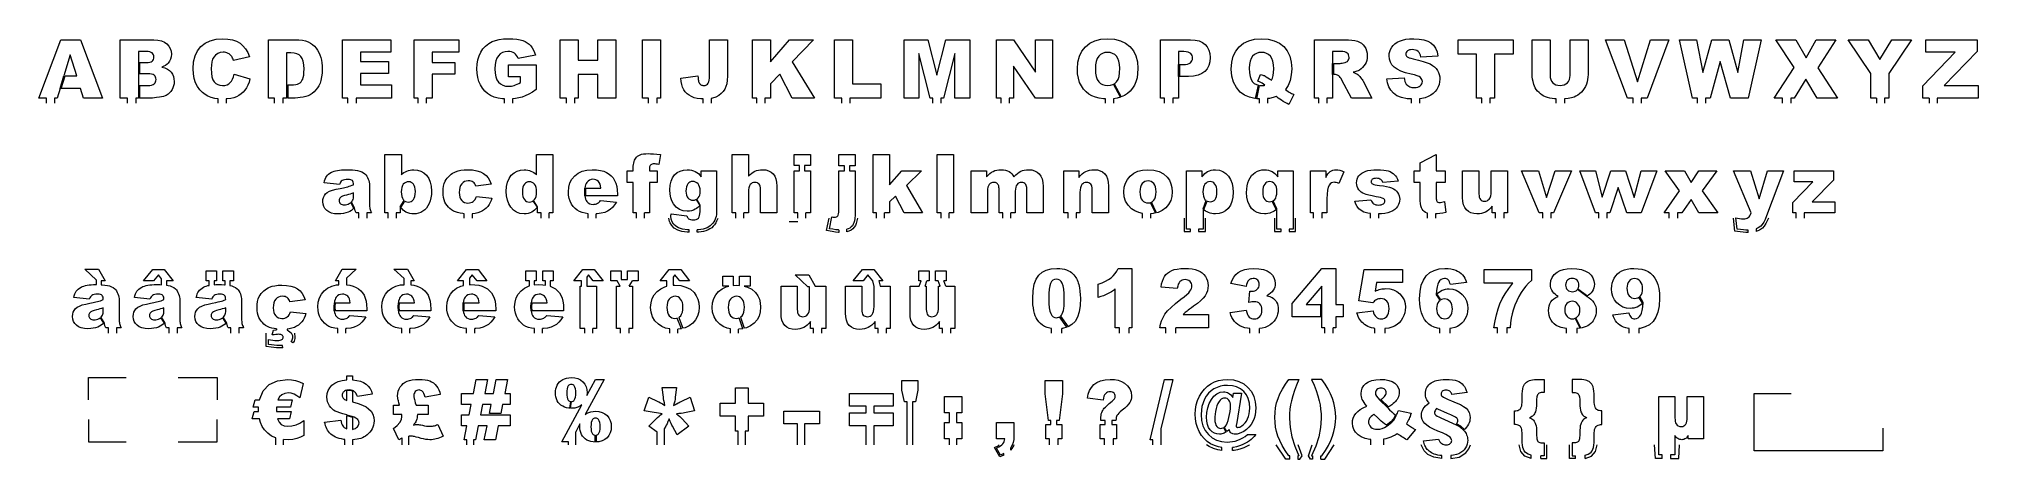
# Model space of a CAD drawing. Extents: x -829 to 1195, y -117 to 323.
import ezdxf

# ---------------------------------------------------------------- set-up
doc = ezdxf.new("R2010")
doc.units = 0
doc.header["$MEASUREMENT"] = 0

msp = doc.modelspace()

# ---------------------------------------------------------------- linework, layer by layer
at = {"color": 7, "linetype": 'Continuous', "lineweight": 0}
for p, q in [((-829.341116, 260.831005), (-806.446379, 321.745133)), ((-806.446379, 321.745133), (-785.920063, 321.745133)), ((-796.432528, 305.955659), (-803.080728, 284.058152)), ((-789.701226, 284.058152), (-796.432528, 305.955659)), ((-785.920063, 321.745133), (-763.025326, 260.831005)), ((-744.362145, 321.745133), (-709.126688, 321.745133)), ((-744.362145, 260.831005), (-744.362145, 321.745133)), ((-717.062976, 309.404413), (-725.373225, 309.404413)), ((-725.373225, 309.404413), (-725.373225, 297.853166)), ((-715.0828, 309.310922), (-717.062976, 309.404413)), ((-713.422048, 309.030451), (-715.0828, 309.310922)), ((-712.080722, 308.563), (-713.422048, 309.030451)), ((-711.058821, 307.908568), (-712.080722, 308.563)), ((-710.304406, 307.087931), (-711.058821, 307.908568)), ((-709.765539, 306.121864), (-710.304406, 307.087931)), ((-709.442218, 305.010368), (-709.765539, 306.121864)), ((-709.334444, 303.753443), (-709.442218, 305.010368)), ((-709.442218, 302.404326), (-709.334444, 303.753443)), ((-709.126688, 321.745133), (-704.978056, 321.472453)), ((-704.978056, 321.472453), (-701.341023, 320.654413)), ((-701.341023, 320.654413), (-698.21559, 319.291012)), ((-698.21559, 319.291012), (-695.601757, 317.382252)), ((-695.601757, 317.382252), (-693.538478, 315.070964)), ((-693.538478, 315.070964), (-692.064707, 312.499981)), ((-692.064707, 312.499981), (-691.180445, 309.669302)), ((-691.096044, 303.974184), (-691.727104, 301.561615)), ((-691.180445, 309.669302), (-690.885691, 306.578928)), ((-690.885691, 306.578928), (-691.096044, 303.974184)), ((-667.711014, 298.537463), (-666.203483, 304.787031)), ((-666.203483, 304.787031), (-663.690931, 310.161425)), ((-663.690931, 310.161425), (-660.173359, 314.660645)), ((-660.173359, 314.660645), (-655.736464, 318.214575)), ((-655.736464, 318.214575), (-650.465949, 320.753097)), ((-650.465949, 320.753097), (-644.361811, 322.27621)), ((-644.8825, 305.799842), (-646.773082, 303.545687)), ((-642.617957, 307.409953), (-644.8825, 305.799842)), ((-644.361811, 322.27621), (-637.424051, 322.783914)), ((-639.979453, 308.376019), (-642.617957, 307.409953)), ((-636.966987, 308.698042), (-639.979453, 308.376019)), ((-637.424051, 322.783914), (-631.976942, 322.493055)), ((-635.588005, 308.625327), (-636.966987, 308.698042)), ((-634.276544, 308.407183), (-635.588005, 308.625327)), ((-633.032604, 308.043609), (-634.276544, 308.407183)), ((-631.856184, 307.534607), (-633.032604, 308.043609)), ((-631.976942, 322.493055), (-627.145311, 321.620479)), ((-630.757673, 306.890562), (-631.856184, 307.534607)), ((-629.747458, 306.121864), (-630.757673, 306.890562)), ((-628.82554, 305.228512), (-629.747458, 306.121864)), ((-627.991918, 304.210507), (-628.82554, 305.228512)), ((-627.519273, 303.472972), (-627.991918, 304.210507)), ((-627.145311, 321.620479), (-622.929158, 320.166186)), ((-609.543165, 303.836546), (-626.163663, 300.138485)), ((-622.929158, 320.166186), (-619.328483, 318.130174)), ((-619.328483, 318.130174), (-616.247199, 315.49167)), ((-616.247199, 315.49167), (-613.589217, 312.229897)), ((-613.589217, 312.229897), (-611.354539, 308.344856)), ((-611.354539, 308.344856), (-609.543165, 303.836546)), ((-589.687626, 321.745133), (-561.723637, 321.745133)), ((-589.687626, 260.831005), (-589.687626, 321.745133)), ((-570.864911, 307.950119), (-570.864911, 274.667571)), ((-566.16962, 307.950119), (-570.864911, 307.950119)), ((-562.772806, 307.726781), (-566.16962, 307.950119)), ((-559.895382, 307.056767), (-562.772806, 307.726781)), ((-561.723637, 321.745133), (-557.787955, 321.604897)), ((-557.537349, 305.940078), (-559.895382, 307.056767)), ((-557.787955, 321.604897), (-554.249606, 321.184191)), ((-555.698706, 304.376712), (-557.537349, 305.940078)), ((-554.317127, 302.208256), (-555.698706, 304.376712)), ((-554.249606, 321.184191), (-551.108592, 320.483014)), ((-551.108592, 320.483014), (-548.364911, 319.501366)), ((-548.364911, 319.501366), (-545.930268, 318.257425)), ((-545.930268, 318.257425), (-543.716365, 316.769371)), ((-543.716365, 316.769371), (-541.723204, 315.037204)), ((-541.723204, 315.037204), (-539.950784, 313.060922)), ((-539.950784, 313.060922), (-538.403, 310.876885)), ((-538.403, 310.876885), (-537.083748, 308.521449)), ((-537.083748, 308.521449), (-535.993027, 305.994614)), ((-535.993027, 305.994614), (-535.130839, 303.296379)), ((-512.547755, 321.745133), (-462.104542, 321.745133)), ((-512.547755, 260.831005), (-512.547755, 321.745133)), ((-462.104542, 308.739593), (-493.683489, 308.739593)), ((-493.683489, 308.739593), (-493.683489, 299.058152)), ((-462.104542, 321.745133), (-462.104542, 308.739593)), ((-437.568524, 321.745133), (-391.031128, 321.745133)), ((-437.568524, 260.831005), (-437.568524, 321.745133)), ((-391.031128, 308.65649), (-418.662707, 308.65649)), ((-418.662707, 308.65649), (-418.662707, 298.019371)), ((-391.031128, 321.745133), (-391.031128, 308.65649)), ((-371.196341, 300.61113), (-369.91085, 304.785732)), ((-369.91085, 304.785732), (-368.111161, 308.635715)), ((-368.111161, 308.635715), (-365.815455, 312.101348)), ((-365.815455, 312.101348), (-363.041909, 315.122903)), ((-363.041909, 315.122903), (-359.790524, 317.700379)), ((-359.790524, 317.700379), (-356.0613, 319.833776)), ((-356.0613, 319.833776), (-352.698246, 321.124461)), ((-352.698246, 321.124461), (-348.80022, 322.046379)), ((-349.683184, 305.103859), (-351.291996, 302.640649)), ((-347.687425, 306.985351), (-349.683184, 305.103859)), ((-348.80022, 322.046379), (-344.367221, 322.59953)), ((-345.377436, 308.329274), (-347.687425, 306.985351)), ((-342.753215, 309.135628), (-345.377436, 308.329274)), ((-344.367221, 322.59953), (-339.39925, 322.783914)), ((-339.814762, 309.404413), (-342.753215, 309.135628)), ((-337.829392, 309.290147), (-339.814762, 309.404413)), ((-339.39925, 322.783914), (-334.6689, 322.669648)), ((-336.028405, 308.947349), (-337.829392, 309.290147)), ((-334.411802, 308.376019), (-336.028405, 308.947349)), ((-334.6689, 322.669648), (-330.574804, 322.32685)), ((-332.979582, 307.576158), (-334.411802, 308.376019)), ((-331.73694, 306.560749), (-332.979582, 307.576158)), ((-330.68907, 305.342778), (-331.73694, 306.560749)), ((-329.835971, 303.922245), (-330.68907, 305.342778)), ((-330.574804, 322.32685), (-327.116961, 321.755521)), ((-329.177643, 302.29915), (-329.835971, 303.922245)), ((-311.019749, 305.540147), (-329.177643, 302.29915)), ((-327.116961, 321.755521), (-324.295372, 320.955659)), ((-324.295372, 320.955659), (-321.898384, 319.91558)), ((-321.898384, 319.91558), (-319.714347, 318.623596)), ((-319.714347, 318.623596), (-317.74326, 317.079707)), ((-317.74326, 317.079707), (-315.985123, 315.283914)), ((-315.985123, 315.283914), (-314.43604, 313.23362)), ((-314.43604, 313.23362), (-313.092117, 310.926227)), ((-313.092117, 310.926227), (-311.953353, 308.361736)), ((-311.953353, 308.361736), (-311.019749, 305.540147)), ((-285.366324, 321.745133), (-266.543609, 321.745133)), ((-285.366324, 260.831005), (-285.366324, 321.745133)), ((-266.543609, 321.745133), (-266.543609, 300.429343)), ((-245.975742, 300.429343), (-245.975742, 321.745133)), ((-245.975742, 321.745133), (-227.069925, 321.745133)), ((-227.069925, 321.745133), (-227.069925, 260.831005)), ((-199.400985, 321.745133), (-180.536719, 321.745133)), ((-199.400985, 260.831005), (-199.400985, 321.745133)), ((-180.536719, 321.745133), (-180.536719, 260.831005)), ((-129.291543, 321.745133), (-110.427277, 321.745133)), ((-129.291543, 284.182807), (-129.291543, 321.745133)), ((-110.427277, 321.745133), (-110.427277, 288.62879)), ((-84.416197, 321.745133), (-65.593482, 321.745133)), ((-84.416197, 260.831005), (-84.416197, 321.745133)), ((-65.593482, 321.745133), (-65.593482, 298.725742)), ((-65.593482, 298.725742), (-45.898191, 321.745133)), ((-45.898191, 321.745133), (-20.842789, 321.745133)), ((-20.842789, 321.745133), (-43.072706, 298.725743)), ((1.175213, 321.745133), (19.997928, 321.745133)), ((1.175213, 260.831005), (1.175213, 321.745133)), ((19.997928, 321.745133), (19.997928, 275.831005)), ((73.640553, 321.745133), (98.363545, 321.745133)), ((73.640553, 260.831005), (73.640553, 321.745133)), ((100.898171, 260.831005), (89.056066, 307.285299)), ((89.056066, 307.285299), (89.056066, 260.831005)), ((98.363545, 321.745133), (107.920332, 284.681421)), ((107.920332, 284.681421), (117.394016, 321.745133)), ((126.743046, 307.285299), (114.85939, 260.831005)), ((117.394016, 321.745133), (142.158559, 321.745133)), ((126.743046, 260.831005), (126.743046, 307.285299)), ((142.158559, 321.745133), (142.158559, 260.831005)), ((170.155811, 321.745133), (187.731988, 321.745133)), ((170.155811, 260.831005), (170.155811, 321.745133)), ((187.731988, 321.745133), (210.668276, 288.005521)), ((210.668276, 288.005521), (210.668276, 321.745133)), ((210.668276, 321.745133), (228.410659, 321.745133)), ((228.410659, 321.745133), (228.410659, 260.831005)), ((255.061656, 298.292051), (256.619828, 304.511753)), ((256.619828, 304.511753), (259.216781, 309.905625)), ((259.216781, 309.905625), (262.852515, 314.473665)), ((262.852515, 314.473665), (267.415361, 318.109399)), ((267.415361, 318.109399), (272.793651, 320.706352)), ((272.793651, 320.706352), (278.987384, 322.264524)), ((276.813734, 304.501366), (275.304904, 302.156317)), ((278.678346, 306.264697), (276.813734, 304.501366)), ((280.823429, 307.524219), (278.678346, 306.264697)), ((278.987384, 322.264524), (285.996559, 322.783914)), ((283.248983, 308.279932), (280.823429, 307.524219)), ((285.955008, 308.531837), (283.248983, 308.279932)), ((288.771404, 308.283828), (285.955008, 308.531837)), ((285.996559, 322.783914), (293.164149, 322.273613)), ((291.278762, 307.539801), (288.771404, 308.283828)), ((293.477082, 306.299755), (291.278762, 307.539801)), ((293.164149, 322.273613), (299.459163, 320.742709)), ((295.366366, 304.563692), (293.477082, 306.299755)), ((296.884285, 302.29006), (295.366366, 304.563692)), ((299.459163, 320.742709), (304.881601, 318.191203)), ((304.881601, 318.191203), (309.431462, 314.619094)), ((309.431462, 314.619094), (313.030839, 310.127664)), ((313.030839, 310.127664), (315.601823, 304.818194)), ((315.601823, 304.818194), (317.144413, 298.690683)), ((341.317862, 321.745133), (372.605951, 321.745133)), ((341.317862, 260.831005), (341.317862, 321.745133)), ((365.58379, 309.362861), (360.22368, 309.362861)), ((360.22368, 309.362861), (360.22368, 295.775604)), ((368.011941, 309.238208), (365.58379, 309.362861)), ((370.019386, 308.864246), (368.011941, 309.238208)), ((371.606124, 308.240978), (370.019386, 308.864246)), ((372.772156, 307.368402), (371.606124, 308.240978)), ((372.605951, 321.745133), (377.396031, 321.441289)), ((373.608375, 306.316636), (372.772156, 307.368402)), ((374.205674, 305.155798), (373.608375, 306.316636)), ((374.564053, 303.885888), (374.205674, 305.155798)), ((374.683513, 302.506906), (374.564053, 303.885888)), ((377.396031, 321.441289), (381.544663, 320.529759)), ((381.544663, 320.529759), (385.051848, 319.010542)), ((385.051848, 319.010542), (387.917585, 316.883637)), ((387.917585, 316.883637), (390.144472, 314.195791)), ((390.144472, 314.195791), (391.735106, 310.993748)), ((391.735106, 310.993748), (392.689486, 307.277508)), ((392.689486, 307.277508), (393.007613, 303.047072)), ((415.61023, 298.181681), (417.164507, 304.444233)), ((417.164507, 304.444233), (419.754967, 309.867969)), ((419.754967, 309.867969), (423.381612, 314.452889)), ((423.381612, 314.452889), (427.937966, 318.097713)), ((427.937966, 318.097713), (433.317554, 320.701158)), ((433.317554, 320.701158), (439.520376, 322.263225)), ((437.405158, 304.501366), (435.878149, 302.203062)), ((439.282755, 306.264697), (437.405158, 304.501366)), ((441.425241, 307.524219), (439.282755, 306.264697)), ((439.520376, 322.263225), (446.546432, 322.783914)), ((443.832616, 308.279932), (441.425241, 307.524219)), ((446.504881, 308.531837), (443.832616, 308.279932)), ((449.355037, 308.285126), (446.504881, 308.531837)), ((446.546432, 322.783914), (453.697142, 322.274911)), ((451.880573, 307.544994), (449.355037, 308.285126)), ((454.081491, 306.311442), (451.880573, 307.544994)), ((453.697142, 322.274911), (459.983066, 320.747903)), ((455.957789, 304.584468), (454.081491, 306.311442)), ((457.45753, 302.280971), (455.957789, 304.584468)), ((459.983066, 320.747903), (465.404206, 318.202889)), ((465.404206, 318.202889), (469.960559, 314.63987)), ((469.960559, 314.63987), (473.569025, 310.128963)), ((473.569025, 310.128963), (476.146501, 304.740285)), ((476.146501, 304.740285), (477.692987, 298.473838)), ((502.033931, 260.831005), (502.033931, 321.745133)), ((502.033931, 321.745133), (533.405122, 321.745133)), ((529.208446, 309.445964), (520.939748, 309.445964)), ((520.939748, 309.445964), (520.939748, 297.063692)), ((531.579464, 309.34728), (529.208446, 309.445964)), ((533.540164, 309.051227), (531.579464, 309.34728)), ((533.405122, 321.745133), (537.510905, 321.651643)), ((535.090544, 308.557806), (533.540164, 309.051227)), ((536.230607, 307.867017), (535.090544, 308.557806)), ((537.048647, 306.991843), (536.230607, 307.867017)), ((537.632961, 305.945271), (537.048647, 306.991843)), ((537.510905, 321.651643), (541.10249, 321.371172)), ((537.98355, 304.727301), (537.632961, 305.945271)), ((538.100413, 303.337931), (537.98355, 304.727301)), ((541.10249, 321.371172), (544.17988, 320.90372)), ((544.17988, 320.90372), (546.743072, 320.249288)), ((546.743072, 320.249288), (548.937497, 319.341653)), ((548.937497, 319.341653), (550.908585, 318.114593)), ((550.908585, 318.114593), (552.656334, 316.568107)), ((552.656334, 316.568107), (554.180745, 314.702197)), ((554.180745, 314.702197), (555.416895, 312.566203)), ((555.416895, 312.566203), (556.299859, 310.209468)), ((556.299859, 310.209468), (556.829637, 307.631992)), ((556.829637, 307.631992), (557.00623, 304.833776)), ((557.00623, 304.833776), (556.86989, 302.386147)), ((579.838652, 304.958429), (580.008752, 307.273613)), ((580.171062, 301.543436), (579.838652, 304.958429)), ((580.008752, 307.273613), (580.519054, 309.523873)), ((580.519054, 309.523873), (581.369556, 311.709208)), ((581.369556, 311.709208), (582.560259, 313.82962)), ((582.560259, 313.82962), (584.092461, 315.805902)), ((584.092461, 315.805902), (585.967461, 317.558845)), ((585.967461, 317.558845), (588.185259, 319.08845)), ((588.185259, 319.08845), (590.745854, 320.394717)), ((590.745854, 320.394717), (593.731051, 321.439991)), ((593.731051, 321.439991), (597.222655, 322.186615)), ((597.222655, 322.186615), (601.220664, 322.634589)), ((597.352502, 307.621605), (597.248624, 306.66203)), ((597.248624, 306.66203), (597.334324, 305.953062)), ((597.334324, 305.953062), (597.591422, 305.280451)), ((597.664137, 308.505867), (597.352502, 307.621605)), ((597.591422, 305.280451), (598.019919, 304.644198)), ((598.183527, 309.314818), (597.664137, 308.505867)), ((598.019919, 304.644198), (598.619815, 304.044302)), ((598.910674, 310.048457), (598.183527, 309.314818)), ((598.619815, 304.044302), (599.513167, 303.452197)), ((599.84298, 310.657442), (598.910674, 310.048457)), ((600.977849, 311.092432), (599.84298, 310.657442)), ((602.315279, 311.353426), (600.977849, 311.092432)), ((601.220664, 322.634589), (605.725079, 322.783914)), ((603.855272, 311.440424), (602.315279, 311.353426)), ((605.741959, 311.323561), (603.855272, 311.440424)), ((605.725079, 322.783914), (611.216335, 322.512533)), ((607.413098, 310.972972), (605.741959, 311.323561)), ((608.86869, 310.388658), (607.413098, 310.972972)), ((610.108735, 309.570618), (608.86869, 310.388658)), ((611.143621, 308.495479), (610.108735, 309.570618)), ((611.983735, 307.13987), (611.143621, 308.495479)), ((611.216335, 322.512533), (616.014206, 321.698388)), ((612.629078, 305.503789), (611.983735, 307.13987)), ((613.079649, 303.587238), (612.629078, 305.503789)), ((630.822031, 304.626019), (613.079649, 303.587238)), ((616.014206, 321.698388), (620.11869, 320.34148)), ((620.11869, 320.34148), (623.529788, 318.441809)), ((623.529788, 318.441809), (626.283856, 315.950033)), ((626.283856, 315.950033), (628.417253, 312.816809)), ((628.417253, 312.816809), (629.929978, 309.042138)), ((629.929978, 309.042138), (630.822031, 304.626019)), ((651.971625, 321.745133), (709.187691, 321.745133)), ((651.971625, 306.703582), (651.971625, 321.745133)), ((671.1683, 306.703582), (651.971625, 306.703582)), ((671.1683, 260.831005), (671.1683, 306.703582)), ((709.187691, 306.703582), (689.991015, 306.703582)), ((689.991015, 306.703582), (689.991015, 260.831005)), ((709.187691, 321.745133), (709.187691, 306.703582)), ((729.049143, 285.429344), (729.049143, 321.745133)), ((729.049143, 321.745133), (747.830306, 321.745133)), ((747.830306, 321.745133), (747.830306, 284.556768)), ((768.647481, 321.745133), (787.428644, 321.745133)), ((768.647481, 284.556768), (768.647481, 321.745133)), ((787.428644, 321.745133), (787.428644, 285.429344)), ((805.669657, 321.745133), (825.323397, 321.745133)), ((828.647497, 260.831005), (805.669657, 321.745133)), ((825.323397, 321.745133), (839.035308, 277.908568)), ((839.035308, 277.908568), (852.581014, 321.745133)), ((871.694588, 321.745133), (849.049159, 260.831005)), ((852.581014, 321.745133), (871.694588, 321.745133)), ((882.809573, 321.745133), (900.676609, 321.745133)), ((896.35528, 260.831005), (882.809573, 321.745133)), ((900.676609, 321.745133), (907.117052, 287.63156)), ((907.117052, 287.63156), (916.507635, 321.745133)), ((916.507635, 321.745133), (934.333119, 321.745133)), ((934.333119, 321.745133), (943.765252, 287.673111)), ((943.765252, 287.673111), (950.205696, 321.745133)), ((950.205696, 321.745133), (968.03118, 321.745133)), ((968.03118, 321.745133), (954.568576, 260.831005)), ((983.562978, 321.745133), (1004.29705, 321.745133)), ((1002.635001, 292.576158), (983.562978, 321.745133)), ((1004.29705, 321.745133), (1015.058823, 303.005521)), ((1015.058823, 303.005521), (1025.571288, 321.745133)), ((1025.571288, 321.745133), (1046.097604, 321.745133)), ((1046.097604, 321.745133), (1027.108685, 292.243748)), ((1058.895381, 321.745133), (1079.795658, 321.745133)), ((1082.621143, 286.343471), (1058.895381, 321.745133)), ((1079.795658, 321.745133), (1092.053276, 301.177266)), ((1092.053276, 301.177266), (1104.352445, 321.745133)), ((1125.169619, 321.745133), (1101.485408, 286.343471)), ((1104.352445, 321.745133), (1125.169619, 321.745133)), ((1136.845554, 273.462584), (1170.668269, 308.739593)), ((1140.128103, 321.745133), (1193.396801, 321.745133)), ((1140.128103, 308.739593), (1140.128103, 321.745133)), ((1170.668269, 308.739593), (1140.128103, 308.739593)), ((1193.396801, 309.570618), (1159.200125, 273.919648)), ((1193.396801, 321.745133), (1193.396801, 309.570618)), ((-807.194301, 270.886407), (-803.080728, 284.058152)), ((-806.074309, 270.886407), (-801.960736, 284.058152)), ((-801.960736, 284.058152), (-789.701226, 284.058152)), ((-725.373225, 297.853166), (-725.373225, 286.260368)), ((-725.373225, 286.260368), (-725.373225, 260.831005)), ((-724.404521, 297.853166), (-717.18763, 297.853166)), ((-724.404521, 297.853166), (-724.404521, 286.260368)), ((-715.816439, 286.260368), (-724.404521, 286.260368)), ((-717.18763, 297.853166), (-715.152917, 297.947955)), ((-713.529822, 286.157789), (-715.816439, 286.260368)), ((-715.152917, 297.947955), (-713.453212, 298.232321)), ((-711.614569, 285.85005), (-713.529822, 286.157789)), ((-713.453212, 298.232321), (-712.088513, 298.706265)), ((-712.088513, 298.706265), (-711.058821, 299.369787)), ((-710.07068, 285.337152), (-711.614569, 285.85005)), ((-711.058821, 299.369787), (-710.304406, 300.212498)), ((-710.304406, 300.212498), (-709.765539, 301.224011)), ((-708.898156, 284.619094), (-710.07068, 285.337152)), ((-709.765539, 301.224011), (-709.442218, 302.404326)), ((-708.034669, 283.732235), (-708.898156, 284.619094)), ((-707.417893, 282.712931), (-708.034669, 283.732235)), ((-698.785622, 294.056421), (-700.816439, 293.240978)), ((-700.816439, 293.240978), (-697.750736, 292.30997)), ((-697.0145, 295.006906), (-698.785622, 294.056421)), ((-697.750736, 292.30997), (-695.118724, 291.095895)), ((-695.503073, 296.092432), (-697.0145, 295.006906)), ((-694.251342, 297.313), (-695.503073, 296.092432)), ((-695.118724, 291.095895), (-692.920403, 289.598751)), ((-692.77887, 299.34122), (-694.251342, 297.313)), ((-692.920403, 289.598751), (-691.155774, 287.81854)), ((-691.727104, 301.561615), (-692.77887, 299.34122)), ((-691.155774, 287.81854), (-689.801463, 285.77344)), ((-689.801463, 285.77344), (-688.834098, 283.481629)), ((-688.834098, 283.481629), (-688.253679, 280.943107)), ((-668.213525, 291.412723), (-667.711014, 298.537463)), ((-667.92786, 285.99548), (-668.213525, 291.412723)), ((-667.070865, 281.087239), (-667.92786, 285.99548)), ((-649.188248, 295.357495), (-649.349259, 291.537377)), ((-649.349259, 291.537377), (-649.157084, 286.868056)), ((-648.705214, 298.632252), (-649.188248, 295.357495)), ((-649.157084, 286.868056), (-648.580561, 282.998596)), ((-647.900159, 301.36165), (-648.705214, 298.632252)), ((-646.773082, 303.545687), (-647.900159, 301.36165)), ((-627.057015, 302.548457), (-627.519273, 303.472972)), ((-626.605145, 301.436961), (-627.057015, 302.548457)), ((-626.163663, 300.138485), (-626.605145, 301.436961)), ((-626.17535, 283.045341), (-625.457292, 285.761753)), ((-625.457292, 285.761753), (-608.961447, 280.775604)), ((-625.457292, 285.761753), (-625.457292, 285.761753)), ((-553.330285, 299.276296), (-554.317127, 302.208256)), ((-553.335479, 282.431161), (-552.893997, 284.821656)), ((-552.73818, 295.580832), (-553.330285, 299.276296)), ((-552.893997, 284.821656), (-552.629108, 287.718557)), ((-552.540811, 291.121864), (-552.73818, 295.580832)), ((-552.629108, 287.718557), (-552.540811, 291.121864)), ((-535.130839, 303.296379), (-534.476407, 300.470895)), ((-534.476407, 300.470895), (-534.008955, 297.562307)), ((-533.773931, 286.887533), (-534.190742, 282.827197)), ((-534.008955, 297.562307), (-533.728484, 294.570618)), ((-533.634994, 291.495825), (-533.773931, 286.887533)), ((-533.728484, 294.570618), (-533.634994, 291.495825)), ((-493.683489, 299.058152), (-464.38986, 299.058152)), ((-464.38986, 286.63433), (-493.683489, 286.63433)), ((-493.683489, 286.63433), (-493.683489, 274.626019)), ((-464.38986, 299.058152), (-464.38986, 286.63433)), ((-418.662707, 298.019371), (-395.061599, 298.019371)), ((-395.061599, 285.720202), (-418.662707, 285.720202)), ((-418.662707, 285.720202), (-418.662707, 260.831005)), ((-395.061599, 298.019371), (-395.061599, 285.720202)), ((-372.224735, 291.288069), (-371.967636, 296.111909)), ((-371.989711, 286.686269), (-372.224735, 291.288069)), ((-371.284638, 282.354551), (-371.989711, 286.686269)), ((-371.967636, 296.111909), (-371.196341, 300.61113)), ((-353.130638, 295.836632), (-353.360469, 291.495825)), ((-353.360469, 291.495825), (-353.128042, 286.904413)), ((-352.441147, 299.551573), (-353.130638, 295.836632)), ((-353.128042, 286.904413), (-352.43076, 283.019371)), ((-351.291996, 302.640649), (-352.441147, 299.551573)), ((-339.274596, 282.894717), (-339.274596, 295.567848)), ((-339.274596, 295.567848), (-310.188724, 295.567848)), ((-310.188724, 295.567848), (-310.188724, 269.598319)), ((-266.543609, 300.429343), (-245.975742, 300.429343)), ((-245.975742, 285.470895), (-266.543609, 285.470895)), ((-266.543609, 285.470895), (-266.543609, 260.831005)), ((-245.975742, 260.831005), (-245.975742, 285.470895)), ((-159.416197, 281.440424), (-141.424507, 283.891947)), ((-141.424507, 283.891947), (-141.364777, 282.00656)), ((-129.383735, 281.601435), (-129.291543, 284.182807)), ((-110.542841, 283.725743), (-110.889535, 279.445964)), ((-110.427277, 288.62879), (-110.542841, 283.725743)), ((-55.87049, 285.844856), (-65.593482, 275.664801)), ((-43.031155, 260.831005), (-55.87049, 285.844856)), ((-43.072706, 298.725743), (-19.84556, 260.831005)), ((210.668276, 260.831005), (187.856642, 294.238208)), ((187.856642, 294.238208), (187.856642, 260.831005)), ((254.542266, 291.246518), (255.061656, 298.292051)), ((254.804558, 286.130521), (254.542266, 291.246518)), ((255.591435, 281.461199), (254.804558, 286.130521)), ((273.580528, 295.487342), (273.364981, 291.163415)), ((273.364981, 291.163415), (273.579229, 286.875846)), ((273.579229, 286.875846), (274.221975, 283.237515)), ((274.227169, 299.151643), (273.580528, 295.487342)), ((275.304904, 302.156317), (274.227169, 299.151643)), ((297.968512, 299.437307), (296.884285, 302.29006)), ((298.619049, 296.005434), (297.968512, 299.437307)), ((298.00487, 283.341393), (298.628138, 287.275777)), ((298.835895, 291.99444), (298.619049, 296.005434)), ((298.628138, 287.275777), (298.835895, 291.99444)), ((317.433973, 286.646016), (316.760064, 282.027335)), ((317.144413, 298.690683), (317.658609, 291.745133)), ((317.658609, 291.745133), (317.433973, 286.646016)), ((360.22368, 283.434884), (360.22368, 295.775604)), ((360.22368, 283.434884), (360.22368, 260.831005)), ((361.250219, 295.775604), (361.250219, 283.434884)), ((361.250219, 295.775604), (364.835868, 295.775604)), ((370.528389, 283.434884), (361.250219, 283.434884)), ((364.835868, 295.775604), (367.354912, 295.893765)), ((367.354912, 295.893765), (369.468832, 296.248249)), ((369.468832, 296.248249), (371.177627, 296.839056)), ((375.856038, 283.759503), (370.528389, 283.434884)), ((371.177627, 296.839056), (372.481297, 297.666186)), ((372.481297, 297.666186), (373.444767, 298.677699)), ((373.444767, 298.677699), (374.132959, 299.821656)), ((374.132959, 299.821656), (374.545875, 301.098059)), ((374.545875, 301.098059), (374.683513, 302.506906)), ((380.453943, 284.73336), (375.856038, 283.759503)), ((384.322104, 286.356456), (380.453943, 284.73336)), ((387.460522, 288.628789), (384.322104, 286.356456)), ((389.887374, 291.477647), (387.460522, 288.628789)), ((391.62084, 294.830313), (389.887374, 291.477647)), ((392.66092, 298.686788), (391.62084, 294.830313)), ((393.007613, 303.047072), (392.66092, 298.686788)), ((415.092138, 291.080313), (415.61023, 298.181681)), ((415.684244, 283.764697), (415.092138, 291.080313)), ((417.460559, 277.316463), (415.684244, 283.764697)), ((434.132997, 295.908048), (433.914853, 291.911338)), ((433.914853, 291.911338), (434.127803, 287.296553)), ((434.127803, 287.296553), (434.766654, 283.424496)), ((434.787429, 299.338623), (434.132997, 295.908048)), ((434.766654, 283.424496), (435.831404, 280.295168)), ((435.878149, 302.203062), (434.787429, 299.338623)), ((442.80682, 278.573388), (445.756958, 285.346241)), ((445.756958, 285.346241), (446.934676, 285.104724)), ((446.934676, 285.104724), (447.974756, 284.837238)), ((447.974756, 284.837238), (448.877197, 284.543783)), ((448.877197, 284.543783), (449.642, 284.224357)), ((449.642, 284.224357), (450.50289, 283.756906)), ((450.50289, 283.756906), (451.693593, 283.019371)), ((458.528773, 299.317848), (457.45753, 302.280971)), ((458.123648, 281.627404), (458.824825, 284.390562)), ((459.171519, 295.695098), (458.528773, 299.317848)), ((458.824825, 284.390562), (459.245532, 287.652335)), ((459.385767, 291.412723), (459.171519, 295.695098)), ((459.245532, 287.652335), (459.385767, 291.412723)), ((477.792969, 284.915147), (476.546432, 279.175881)), ((477.692987, 298.473838), (478.208482, 291.32962)), ((478.208482, 291.32962), (477.792969, 284.915147)), ((520.939748, 285.553997), (520.939748, 297.063692)), ((520.939748, 285.553997), (520.939748, 260.831005)), ((522.06461, 285.553997), (522.06461, 297.063692)), ((522.06461, 297.063692), (528.876036, 297.063692)), ((522.601798, 285.553997), (522.06461, 285.553997)), ((523.856126, 285.465701), (522.601798, 285.553997)), ((525.042934, 285.200812), (523.856126, 285.465701)), ((526.16222, 284.75933), (525.042934, 285.200812)), ((527.213986, 284.141255), (526.16222, 284.75933)), ((527.987878, 283.442674), (527.213986, 284.141255)), ((528.813709, 282.427266), (527.987878, 283.442674)), ((528.876036, 297.063692), (529.670704, 297.115632)), ((529.670704, 297.115632), (530.766618, 297.271449)), ((530.766618, 297.271449), (532.163778, 297.531144)), ((532.163778, 297.531144), (533.862186, 297.894717)), ((533.862186, 297.894717), (534.754239, 298.154413)), ((534.754239, 298.154413), (535.560593, 298.559537)), ((535.560593, 298.559537), (536.281247, 299.110091)), ((536.281247, 299.110091), (536.916202, 299.806075)), ((536.916202, 299.806075), (537.434294, 300.603339)), ((537.434294, 300.603339), (537.80436, 301.457737)), ((537.80436, 301.457737), (538.0264, 302.369267)), ((538.0264, 302.369267), (538.100413, 303.337931)), ((544.242207, 288.223665), (542.255538, 287.714662)), ((542.255538, 287.714662), (543.824098, 287.135542)), ((543.824098, 287.135542), (545.164125, 286.561615)), ((546.005538, 288.794994), (544.242207, 288.223665)), ((545.164125, 286.561615), (546.275621, 285.992883)), ((547.545531, 289.428651), (546.005538, 288.794994)), ((546.275621, 285.992883), (547.158585, 285.429344)), ((547.158585, 285.429344), (547.736407, 284.948908)), ((548.862186, 290.124634), (547.545531, 289.428651)), ((547.736407, 284.948908), (548.431092, 284.255521)), ((548.431092, 284.255521), (549.24264, 283.349185)), ((550.652785, 291.354292), (548.862186, 290.124634)), ((552.243419, 292.757945), (550.652785, 291.354292)), ((553.634087, 294.335593), (552.243419, 292.757945)), ((554.82479, 296.087238), (553.634087, 294.335593)), ((555.77917, 298.012879), (554.82479, 296.087238)), ((556.46087, 300.112515), (555.77917, 298.012879)), ((556.86989, 302.386147), (556.46087, 300.112515)), ((581.168292, 298.445271), (580.171062, 301.543436)), ((582.830342, 295.663935), (581.168292, 298.445271)), ((585.157211, 293.199427), (582.830342, 295.663935)), ((588.239795, 291.007598), (585.157211, 293.199427)), ((592.210536, 289.044302), (588.239795, 291.007598)), ((597.069434, 287.309537), (592.210536, 289.044302)), ((602.816491, 285.803305), (597.069434, 287.309537)), ((599.513167, 303.452197), (600.863583, 302.880867)), ((600.863583, 302.880867), (602.671062, 302.330313)), ((602.671062, 302.330313), (604.935605, 301.800535)), ((606.254857, 284.959295), (602.816491, 285.803305)), ((604.935605, 301.800535), (610.668378, 300.466999)), ((609.007627, 284.089316), (606.254857, 284.959295)), ((611.074801, 283.193367), (609.007627, 284.089316)), ((610.668378, 300.466999), (615.525979, 299.125673)), ((615.525979, 299.125673), (619.508406, 297.776556)), ((619.508406, 297.776556), (622.61566, 296.419648)), ((622.61566, 296.419648), (625.103541, 294.977041)), ((625.103541, 294.977041), (627.227849, 293.370825)), ((627.227849, 293.370825), (628.988583, 291.601002)), ((628.988583, 291.601002), (630.385743, 289.667571)), ((630.385743, 289.667571), (631.449196, 287.592605)), ((631.449196, 287.592605), (632.208804, 285.39818)), ((632.208804, 285.39818), (632.664569, 283.084295)), ((729.158215, 283.102474), (729.049143, 285.429344)), ((747.830306, 284.556768), (748.003004, 282.201331)), ((768.474784, 282.167571), (768.647481, 284.556768)), ((787.428644, 285.429344), (787.323468, 282.766169)), ((925.441152, 299.182806), (914.804033, 260.831005)), ((936.119823, 260.831005), (925.441152, 299.182806)), ((981.651621, 260.831005), (1002.635001, 292.576158)), ((1027.108685, 292.243748), (1047.884308, 260.831005)), ((1082.621143, 260.831005), (1082.621143, 286.343471)), ((1101.485408, 286.343471), (1101.485408, 260.831005)), ((-807.194301, 270.886407), (-810.14444, 260.831005)), ((-785.795409, 270.886407), (-806.074309, 270.886407)), ((-782.762168, 260.831005), (-785.795409, 270.886407)), ((-724.404521, 273.919648), (-715.774888, 273.919648)), ((-724.404521, 273.919648), (-724.404521, 260.831005)), ((-715.774888, 273.919648), (-713.523329, 274.027422)), ((-713.523329, 274.027422), (-711.630151, 274.350742)), ((-711.630151, 274.350742), (-710.095352, 274.88961)), ((-710.095352, 274.88961), (-708.918932, 275.644025)), ((-708.918932, 275.644025), (-708.046356, 276.580226)), ((-708.046356, 276.580226), (-707.423087, 277.664454)), ((-707.423087, 277.664454), (-707.049126, 278.896708)), ((-707.047827, 281.561182), (-707.417893, 282.712931)), ((-707.049126, 278.896708), (-706.924472, 280.276989)), ((-706.924472, 280.276989), (-707.047827, 281.561182)), ((-696.287353, 263.65649), (-697.622187, 263.01764)), ((-694.477277, 264.856283), (-696.287353, 263.65649)), ((-692.869763, 266.253443), (-694.477277, 264.856283)), ((-691.464811, 267.847972), (-692.869763, 266.253443)), ((-690.262422, 269.63987), (-691.464811, 267.847972)), ((-689.298953, 271.590181), (-690.262422, 269.63987)), ((-688.61076, 273.659953), (-689.298953, 271.590181)), ((-688.197845, 275.849184), (-688.61076, 273.659953)), ((-688.253679, 280.943107), (-688.060206, 278.157875)), ((-688.060206, 278.157875), (-688.197845, 275.849184)), ((-665.642541, 276.688), (-667.070865, 281.087239)), ((-663.642888, 272.797765), (-665.642541, 276.688)), ((-661.249795, 269.437308), (-663.642888, 272.797765)), ((-658.641156, 266.627405), (-661.249795, 269.437308)), ((-655.81697, 264.368056), (-658.641156, 266.627405)), ((-652.777237, 262.659261), (-655.81697, 264.368056)), ((-648.580561, 282.998596), (-647.619688, 279.928998)), ((-647.619688, 279.928998), (-646.274467, 277.659261)), ((-646.274467, 277.659261), (-644.581253, 276.02318)), ((-644.581253, 276.02318), (-642.576406, 274.854551)), ((-642.576406, 274.854551), (-640.259924, 274.153374)), ((-640.259924, 274.153374), (-637.631807, 273.919648)), ((-637.631807, 273.919648), (-635.095883, 274.109226)), ((-635.095883, 274.109226), (-632.889771, 274.677958)), ((-632.889771, 274.677958), (-631.013473, 275.625846)), ((-631.013473, 275.625846), (-629.466987, 276.952889)), ((-629.466987, 276.952889), (-628.180197, 278.640909)), ((-628.180197, 278.640909), (-627.082985, 280.671726)), ((-627.082985, 280.671726), (-626.17535, 283.045341)), ((-620.526977, 263.487688), (-623.068095, 262.160645)), ((-618.201406, 265.100396), (-620.526977, 263.487688)), ((-616.091381, 266.998769), (-618.201406, 265.100396)), ((-614.196904, 269.182806), (-616.091381, 266.998769)), ((-612.52966, 271.652508), (-614.196904, 269.182806)), ((-611.101336, 274.407875), (-612.52966, 271.652508)), ((-609.911932, 277.448907), (-611.101336, 274.407875)), ((-608.961447, 280.775604), (-609.911932, 277.448907)), ((-570.864911, 274.667571), (-570.864911, 260.831005)), ((-569.58889, 274.667571), (-566.252723, 274.667571)), ((-569.58889, 274.667571), (-569.58889, 260.831005)), ((-566.252723, 274.667571), (-563.515534, 274.749375)), ((-563.515534, 274.749375), (-561.204246, 274.994787)), ((-561.204246, 274.994787), (-559.318858, 275.403807)), ((-559.318858, 275.403807), (-557.859371, 275.976435)), ((-557.859371, 275.976435), (-556.680354, 276.752924)), ((-556.680354, 276.752924), (-555.636379, 277.773526)), ((-555.636379, 277.773526), (-554.727446, 279.038242)), ((-554.727446, 279.038242), (-553.953554, 280.547072)), ((-553.953554, 280.547072), (-553.335479, 282.431161)), ((-548.276615, 263.24747), (-550.5048, 262.493055)), ((-546.121144, 264.305728), (-548.276615, 263.24747)), ((-544.038387, 265.66783), (-546.121144, 264.305728)), ((-542.028346, 267.333776), (-544.038387, 265.66783)), ((-540.162435, 269.260715), (-542.028346, 267.333776)), ((-538.512072, 271.405798), (-540.162435, 269.260715)), ((-537.077255, 273.769025), (-538.512072, 271.405798)), ((-535.857986, 276.350396), (-537.077255, 273.769025)), ((-534.885427, 279.314818), (-535.857986, 276.350396)), ((-534.190742, 282.827197), (-534.885427, 279.314818)), ((-493.683489, 274.626019), (-461.190414, 274.626019)), ((-461.190414, 274.626019), (-461.190414, 260.831005)), ((-370.109517, 278.292917), (-371.284638, 282.354551)), ((-368.464347, 274.501366), (-370.109517, 278.292917)), ((-366.391979, 271.070791), (-368.464347, 274.501366)), ((-363.935261, 268.092086), (-366.391979, 271.070791)), ((-361.094195, 265.565251), (-363.935261, 268.092086)), ((-357.868779, 263.490285), (-361.094195, 265.565251)), ((-354.200583, 261.872384), (-357.868779, 263.490285)), ((-352.43076, 283.019371), (-351.268623, 279.840701)), ((-351.268623, 279.840701), (-349.641632, 277.368402)), ((-349.641632, 277.368402), (-347.599129, 275.514177)), ((-347.599129, 275.514177), (-345.190455, 274.189731)), ((-345.190455, 274.189731), (-342.415611, 273.395064)), ((-342.415611, 273.395064), (-339.274596, 273.130174)), ((-326.684569, 282.894717), (-339.274596, 282.894717)), ((-339.274596, 273.130174), (-337.713828, 273.187307)), ((-337.713828, 273.187307), (-336.189416, 273.358706)), ((-336.189416, 273.358706), (-334.701362, 273.644371)), ((-334.701362, 273.644371), (-333.249665, 274.044302)), ((-333.249665, 274.044302), (-331.764208, 274.581871)), ((-331.764208, 274.581871), (-330.174873, 275.280451)), ((-330.174873, 275.280451), (-328.48166, 276.140043)), ((-328.48166, 276.140043), (-326.684569, 277.160645)), ((-326.684569, 277.160645), (-326.684569, 282.894717)), ((-318.057491, 264.814731), (-321.6296, 263.104638)), ((-314.243866, 266.979292), (-318.057491, 264.814731)), ((-310.188724, 269.598319), (-314.243866, 266.979292)), ((-159.025355, 278.050102), (-159.416197, 281.440424)), ((-158.351446, 274.942848), (-159.025355, 278.050102)), ((-157.394469, 272.118661), (-158.351446, 274.942848)), ((-156.154424, 269.577543), (-157.394469, 272.118661)), ((-154.628714, 267.322089), (-156.154424, 269.577543)), ((-152.814742, 265.354897), (-154.628714, 267.322089)), ((-150.712509, 263.675967), (-152.814742, 265.354897)), ((-148.322014, 262.285299), (-150.712509, 263.675967)), ((-141.364777, 282.00656), (-141.227138, 280.380867)), ((-141.227138, 280.380867), (-141.011591, 279.01487)), ((-141.011591, 279.01487), (-140.718136, 277.908568)), ((-140.718136, 277.908568), (-140.328593, 276.978859)), ((-140.328593, 276.978859), (-139.824784, 276.14264)), ((-139.824784, 276.14264), (-139.206709, 275.399911)), ((-139.206709, 275.399911), (-138.474368, 274.750673)), ((-138.474368, 274.750673), (-137.877069, 274.405278)), ((-137.877069, 274.405278), (-137.165504, 274.158568)), ((-137.165504, 274.158568), (-136.339673, 274.010542)), ((-136.339673, 274.010542), (-135.399576, 273.961199)), ((-135.399576, 273.961199), (-133.925805, 274.106629)), ((-133.925805, 274.106629), (-132.662388, 274.542917)), ((-132.662388, 274.542917), (-131.609323, 275.270064)), ((-131.609323, 275.270064), (-130.766612, 276.288069)), ((-130.766612, 276.288069), (-130.121269, 277.654067)), ((-130.121269, 277.654067), (-129.66031, 279.425189)), ((-129.66031, 279.425189), (-129.383735, 281.601435)), ((-119.713981, 263.552612), (-122.704372, 261.907443)), ((-117.153385, 265.537983), (-119.713981, 263.552612)), ((-115.060241, 267.733707), (-117.153385, 265.537983)), ((-113.434548, 270.139784), (-115.060241, 267.733707)), ((-112.276307, 272.756214), (-113.434548, 270.139784)), ((-111.467357, 275.789455), (-112.276307, 272.756214)), ((-110.889535, 279.445964), (-111.467357, 275.789455)), ((-65.593482, 275.664801), (-65.593482, 260.831005)), ((19.997928, 275.831005), (49.374659, 275.831005)), ((49.374659, 275.831005), (49.374659, 260.831005)), ((256.902896, 277.238554), (255.591435, 281.461199)), ((258.738942, 273.462584), (256.902896, 277.238554)), ((260.996992, 270.148873), (258.738942, 273.462584)), ((263.574468, 267.313), (260.996992, 270.148873)), ((266.471369, 264.954967), (263.574468, 267.313)), ((269.687695, 263.074773), (266.471369, 264.954967)), ((274.221975, 283.237515), (275.293218, 280.248422)), ((275.293218, 280.248422), (276.792958, 277.908568)), ((276.792958, 277.908568), (278.661466, 276.145237)), ((278.661466, 276.145237), (280.839011, 274.885715)), ((280.839011, 274.885715), (283.325593, 274.130001)), ((283.325593, 274.130001), (286.121213, 273.878097)), ((286.121213, 273.878097), (288.983055, 274.124807)), ((288.983055, 274.124807), (291.5021, 274.864939)), ((291.5021, 274.864939), (292.3178, 275.327299)), ((299.646692, 261.80561), (292.3178, 275.327299)), ((292.785775, 275.592559), (293.678346, 276.098492)), ((292.785775, 275.592559), (300.337174, 262.053715)), ((293.678346, 276.098492), (295.511795, 277.825465)), ((295.511795, 277.825465), (296.966089, 280.191289)), ((296.966089, 280.191289), (298.00487, 283.341393)), ((303.676615, 263.594163), (300.337174, 262.053715)), ((306.873464, 265.68471), (303.676615, 263.594163)), ((309.670382, 268.154413), (306.873464, 265.68471)), ((312.06737, 271.00327), (309.670382, 268.154413)), ((314.064426, 274.231283), (312.06737, 271.00327)), ((315.636881, 277.889091), (314.064426, 274.231283)), ((316.760064, 282.027335), (315.636881, 277.889091)), ((420.421086, 271.735611), (417.460559, 277.316463)), ((424.565823, 267.022141), (420.421086, 271.735611)), ((428.941688, 263.859053), (424.565823, 267.022141)), ((434.049895, 261.599704), (428.941688, 263.859053)), ((435.831404, 280.295168), (437.322055, 277.908568)), ((437.322055, 277.908568), (439.18407, 276.145237)), ((439.18407, 276.145237), (441.362914, 274.885715)), ((440.460102, 260.204931), (443.455014, 274.252207)), ((441.362914, 274.885715), (443.455014, 274.252207)), ((441.778783, 260.114275), (444.556061, 274.067531)), ((445.190823, 277.539801), (442.80682, 278.573388)), ((444.556061, 274.067531), (446.671086, 273.878097)), ((447.232028, 276.47505), (445.190823, 277.539801)), ((446.671086, 273.878097), (447.61378, 273.901469)), ((448.930435, 275.379136), (447.232028, 276.47505)), ((447.61378, 273.901469), (448.530504, 273.971587)), ((448.530504, 273.971587), (449.421259, 274.08845)), ((450.286044, 274.252058), (448.930435, 275.379136)), ((449.421259, 274.08845), (450.286044, 274.252058)), ((451.693593, 283.019371), (453.214109, 282.011753)), ((453.214109, 282.011753), (455.064438, 280.734053)), ((455.064438, 280.734053), (455.552665, 280.399046)), ((455.552665, 280.399046), (456.061667, 280.058845)), ((456.061667, 280.058845), (456.591446, 279.71345)), ((456.591446, 279.71345), (457.142, 279.362861)), ((457.142, 279.362861), (458.123648, 281.627404)), ((474.46887, 274.111823), (471.560282, 269.722972)), ((471.560282, 269.722972), (473.17299, 268.611476)), ((473.17299, 268.611476), (474.479257, 267.728512)), ((476.546432, 279.175881), (474.46887, 274.111823)), ((474.479257, 267.728512), (475.479084, 267.07408)), ((480.535352, 264.529066), (475.299895, 253.97505)), ((475.479084, 267.07408), (476.172471, 266.64818)), ((476.172471, 266.64818), (477.052838, 266.172938)), ((477.052838, 266.172938), (478.07344, 265.661338)), ((478.07344, 265.661338), (479.234278, 265.113381)), ((479.234278, 265.113381), (480.535352, 264.529066)), ((529.691479, 281.095029), (528.813709, 282.427266)), ((530.621188, 279.445964), (529.691479, 281.095029)), ((540.67659, 260.831005), (530.621188, 279.445964)), ((549.24264, 283.349185), (550.17105, 282.229898)), ((550.17105, 282.229898), (551.076088, 281.074254)), ((551.076088, 281.074254), (551.817519, 280.058845)), ((551.817519, 280.058845), (552.395341, 279.183672)), ((552.395341, 279.183672), (552.809555, 278.448735)), ((552.809555, 278.448735), (561.950828, 260.831005)), ((577.553333, 280.98336), (595.461921, 282.105244)), ((578.272689, 276.573734), (577.553333, 280.98336)), ((577.553333, 280.98336), (577.553333, 280.98336)), ((579.641283, 272.569233), (578.272689, 276.573734)), ((581.659116, 268.969856), (579.641283, 272.569233)), ((584.326187, 265.775604), (581.659116, 268.969856)), ((587.915175, 263.157875), (584.326187, 265.775604)), ((592.698763, 261.288069), (587.915175, 263.157875)), ((595.461921, 282.105244), (595.828091, 280.053651)), ((595.828091, 280.053651), (596.344885, 278.261753)), ((596.344885, 278.261753), (597.012301, 276.729551)), ((597.012301, 276.729551), (597.830342, 275.457044)), ((597.830342, 275.457044), (599.440452, 273.839143)), ((599.440452, 273.839143), (601.362198, 272.683499)), ((601.362198, 272.683499), (603.595577, 271.990112)), ((603.595577, 271.990112), (606.140591, 271.758983)), ((606.140591, 271.758983), (608.040262, 271.877145)), ((608.040262, 271.877145), (609.708804, 272.231629)), ((609.708804, 272.231629), (611.146218, 272.822436)), ((612.45638, 282.271449), (611.074801, 283.193367)), ((611.146218, 272.822436), (612.352502, 273.649565)), ((612.352502, 273.649565), (613.306883, 274.632512)), ((613.365314, 281.305382), (612.45638, 282.271449)), ((613.306883, 274.632512), (613.988583, 275.69077)), ((614.014552, 280.276989), (613.365314, 281.305382)), ((613.988583, 275.69077), (614.397603, 276.82434)), ((614.404095, 279.186269), (614.014552, 280.276989)), ((614.397603, 276.82434), (614.533943, 278.033222)), ((614.533943, 278.033222), (614.404095, 279.186269)), ((623.264898, 263.774652), (620.517322, 262.347626)), ((625.690452, 265.500327), (623.264898, 263.774652)), ((627.793984, 267.524652), (625.690452, 265.500327)), ((629.575494, 269.847626), (627.793984, 267.524652)), ((630.99343, 272.377058), (629.575494, 269.847626)), ((632.006242, 275.020756), (630.99343, 272.377058)), ((632.613929, 277.77872), (632.006242, 275.020756)), ((632.816491, 280.65095), (632.613929, 277.77872)), ((632.664569, 283.084295), (632.816491, 280.65095)), ((729.485431, 280.609399), (729.158215, 283.102474)), ((730.030791, 277.95012), (729.485431, 280.609399)), ((730.794295, 275.124635), (730.030791, 277.95012)), ((731.450026, 273.33014), (730.794295, 275.124635)), ((732.336885, 271.561615), (731.450026, 273.33014)), ((733.454874, 269.81906), (732.336885, 271.561615)), ((734.803991, 268.102474), (733.454874, 269.81906)), ((736.306328, 266.496259), (734.803991, 268.102474)), ((737.883977, 265.084815), (736.306328, 266.496259)), ((739.536937, 263.868143), (737.883977, 265.084815)), ((741.265209, 262.846242), (739.536937, 263.868143)), ((748.003004, 282.201331), (748.521096, 280.121172)), ((748.521096, 280.121172), (749.384583, 278.31629)), ((749.384583, 278.31629), (750.593464, 276.786684)), ((750.593464, 276.786684), (752.108786, 275.568713)), ((752.108786, 275.568713), (753.891594, 274.698734)), ((753.891594, 274.698734), (755.941889, 274.176747)), ((755.941889, 274.176747), (758.259669, 274.002751)), ((758.259669, 274.002751), (760.559271, 274.17415)), ((760.559271, 274.17415), (762.596581, 274.688346)), ((762.596581, 274.688346), (764.371598, 275.545341)), ((764.371598, 275.545341), (765.884323, 276.745133)), ((765.884323, 276.745133), (767.093205, 278.261754)), ((767.093205, 278.261754), (767.956691, 280.069233)), ((767.956691, 280.069233), (768.474784, 282.167571)), ((776.786331, 263.775951), (774.878869, 262.647575)), ((778.649645, 265.171813), (776.786331, 263.775951)), ((780.468811, 266.835161), (778.649645, 265.171813)), ((782.146442, 268.707564), (780.468811, 266.835161)), ((783.585154, 270.730591), (782.146442, 268.707564)), ((784.784946, 272.90424), (783.585154, 270.730591)), ((785.745819, 275.228513), (784.784946, 272.90424)), ((786.482055, 277.665753), (785.745819, 275.228513)), ((787.007938, 280.178305), (786.482055, 277.665753)), ((787.323468, 282.766169), (787.007938, 280.178305)), ((1014.684862, 280.401643), (1002.676551, 260.831005)), ((1026.734723, 260.831005), (1014.684862, 280.401643)), ((1136.845554, 260.831005), (1136.845554, 273.462584)), ((1159.200125, 273.919648), (1194.643338, 273.919648)), ((1194.643338, 273.919648), (1194.643338, 260.831005)), ((-821.460944, 260.831005), (-829.341116, 260.831005)), ((-821.460944, 255.354414), (-821.460944, 260.831005)), ((-810.14444, 260.831005), (-813.060944, 260.831005)), ((-813.060944, 260.831005), (-813.060944, 255.354414)), ((-763.025326, 260.831005), (-782.762168, 260.831005)), ((-736.592181, 260.831005), (-744.362145, 260.831005)), ((-736.592181, 255.354414), (-736.592181, 260.831005)), ((-725.373225, 260.831005), (-728.192181, 260.831005)), ((-728.192181, 260.831005), (-728.192181, 255.354414)), ((-711.86907, 260.831005), (-724.404521, 260.831005)), ((-710.562803, 260.882945), (-711.86907, 260.831005)), ((-708.721563, 261.038762), (-710.562803, 260.882945)), ((-706.345352, 261.298457), (-708.721563, 261.038762)), ((-703.434167, 261.66203), (-706.345352, 261.298457)), ((-701.195594, 262.02041), (-703.434167, 261.66203)), ((-699.258267, 262.47228), (-701.195594, 262.02041)), ((-697.622187, 263.01764), (-699.258267, 262.47228)), ((-649.402496, 261.404932), (-652.777237, 262.659261)), ((-645.573289, 260.508983), (-649.402496, 261.404932)), ((-642.099414, 260.073038), (-645.573289, 260.508983)), ((-642.099414, 255.354414), (-642.099414, 260.073038)), ((-632.639165, 259.940251), (-633.699414, 259.900135)), ((-633.699414, 259.900135), (-633.699414, 255.354414)), ((-629.087832, 260.38433), (-632.639165, 259.940251)), ((-625.897476, 261.124461), (-629.087832, 260.38433)), ((-623.068095, 262.160645), (-625.897476, 261.124461)), ((-583.203356, 260.831005), (-589.687626, 260.831005)), ((-583.203356, 255.354414), (-583.203356, 260.831005)), ((-570.864911, 260.831005), (-574.803356, 260.831005)), ((-574.803356, 260.831005), (-574.803356, 255.354414)), ((-561.723637, 260.831005), (-569.58889, 260.831005)), ((-559.137072, 260.934884), (-561.723637, 260.831005)), ((-556.405077, 261.246518), (-559.137072, 260.934884)), ((-553.527653, 261.765909), (-556.405077, 261.246518)), ((-550.5048, 262.493055), (-553.527653, 261.765909)), ((-506.698558, 260.831005), (-512.547755, 260.831005)), ((-506.698558, 255.354414), (-506.698558, 260.831005)), ((-461.190414, 260.831005), (-498.298558, 260.831005)), ((-498.298558, 260.831005), (-498.298558, 255.354414)), ((-433.450531, 260.831005), (-437.568524, 260.831005)), ((-433.450531, 255.354414), (-433.450531, 260.831005)), ((-418.662707, 260.831005), (-425.050531, 260.831005)), ((-425.050531, 260.831005), (-425.050531, 255.354414)), ((-350.031175, 260.71674), (-354.200583, 261.872384)), ((-345.360555, 260.023353), (-350.031175, 260.71674)), ((-343.259951, 259.929477), (-345.360555, 260.023353)), ((-343.259951, 255.354414), (-343.259951, 259.929477)), ((-331.977159, 260.306421), (-334.859951, 260.025427)), ((-334.859951, 260.025427), (-334.859951, 255.354414)), ((-328.31935, 260.949167), (-331.977159, 260.306421)), ((-324.960192, 261.849011), (-328.31935, 260.949167)), ((-321.6296, 263.104638), (-324.960192, 261.849011)), ((-278.750271, 260.831005), (-285.366324, 260.831005)), ((-278.750271, 255.354414), (-278.750271, 260.831005)), ((-266.543609, 260.831005), (-270.350271, 260.831005)), ((-270.350271, 260.831005), (-270.350271, 255.354414)), ((-227.069925, 260.831005), (-245.975742, 260.831005)), ((-192.879588, 260.831005), (-199.400985, 260.831005)), ((-192.879588, 255.354414), (-192.879588, 260.831005)), ((-180.536719, 260.831005), (-184.479588, 260.831005)), ((-184.479588, 260.831005), (-184.479588, 255.354414)), ((-145.527692, 261.194579), (-148.322014, 262.285299)), ((-142.213981, 260.415493), (-145.527692, 261.194579)), ((-138.380878, 259.948042), (-142.213981, 260.415493)), ((-136.115549, 259.866944), (-138.380878, 259.948042)), ((-136.115549, 255.354414), (-136.115549, 259.866944)), ((-126.086903, 260.732321), (-127.715549, 260.428106)), ((-127.715549, 260.428106), (-127.715549, 255.354414)), ((-122.704372, 261.907443), (-126.086903, 260.732321)), ((-79.914616, 260.831005), (-84.416197, 260.831005)), ((-79.914616, 255.354414), (-79.914616, 260.831005)), ((-65.593482, 260.831005), (-71.514616, 260.831005)), ((-71.514616, 260.831005), (-71.514616, 255.354414)), ((-19.84556, 260.831005), (-43.031155, 260.831005)), ((8.65183, 260.831005), (1.175213, 260.831005)), ((8.65183, 255.354414), (8.65183, 260.831005)), ((49.374659, 260.831005), (17.05183, 260.831005)), ((17.05183, 260.831005), (17.05183, 255.354414)), ((89.056066, 260.831005), (73.640553, 260.831005)), ((103.761745, 260.831005), (100.898171, 260.831005)), ((103.761745, 255.354414), (103.761745, 260.831005)), ((114.85939, 260.831005), (112.161745, 260.831005)), ((112.161745, 260.831005), (112.161745, 255.354414)), ((142.158559, 260.831005), (126.743046, 260.831005)), ((174.830237, 260.831005), (170.155811, 260.831005)), ((174.830237, 255.354414), (174.830237, 260.831005)), ((187.856642, 260.831005), (183.230237, 260.831005)), ((183.230237, 260.831005), (183.230237, 255.354414)), ((228.410659, 260.831005), (210.668276, 260.831005)), ((273.285773, 261.638658), (269.687695, 263.074773)), ((277.327931, 260.612861), (273.285773, 261.638658)), ((281.814167, 259.997384), (277.327931, 260.612861)), ((283.94978, 259.908517), (281.814167, 259.997384)), ((283.94978, 255.354414), (283.94978, 259.908517)), ((296.046767, 260.742709), (292.34978, 260.149419)), ((292.34978, 260.149419), (292.34978, 255.354414)), ((299.646692, 261.80561), (296.046767, 260.742709)), ((345.598942, 260.831005), (341.317862, 260.831005)), ((345.598942, 255.354414), (345.598942, 260.831005)), ((360.22368, 260.831005), (353.998942, 260.831005)), ((353.998942, 260.831005), (353.998942, 255.354414)), ((439.890442, 260.244094), (434.049895, 261.599704)), ((440.460102, 260.204931), (439.890442, 260.244094)), ((444.430566, 259.931972), (441.778783, 260.114275)), ((444.430566, 255.354414), (444.430566, 259.931972)), ((455.064438, 260.467432), (452.830566, 260.191733)), ((452.830566, 260.191733), (452.830566, 255.354414)), ((458.772886, 261.311442), (455.064438, 260.467432)), ((462.086598, 262.493055), (458.772886, 261.311442)), ((463.000726, 261.746431), (462.086598, 262.493055)), ((464.205712, 260.836199), (463.000726, 261.746431)), ((465.701557, 259.762359), (464.205712, 260.836199)), ((467.48826, 258.524911), (465.701557, 259.762359)), ((469.425587, 257.251106), (467.48826, 258.524911)), ((471.373302, 256.068194), (469.425587, 257.251106)), ((473.331404, 254.976175), (471.373302, 256.068194)), ((475.299895, 253.97505), (473.331404, 254.976175)), ((506.49406, 260.831005), (502.033931, 260.831005)), ((506.49406, 255.354414), (506.49406, 260.831005)), ((520.939748, 260.831005), (514.89406, 260.831005)), ((514.89406, 260.831005), (514.89406, 255.354414)), ((561.950828, 260.831005), (540.67659, 260.831005)), ((598.676948, 260.166186), (592.698763, 261.288069)), ((603.193544, 259.930708), (598.676948, 260.166186)), ((603.193544, 255.354414), (603.193544, 259.930708)), ((613.941838, 260.431075), (611.593544, 260.139317)), ((611.593544, 260.139317), (611.593544, 255.354414)), ((617.419157, 261.229638), (613.941838, 260.431075)), ((620.517322, 262.347626), (617.419157, 261.229638)), ((676.615552, 260.831005), (671.1683, 260.831005)), ((676.615552, 255.354414), (676.615552, 260.831005)), ((689.991015, 260.831005), (685.015552, 260.831005)), ((685.015552, 260.831005), (685.015552, 255.354414)), ((743.138911, 261.999635), (741.265209, 262.846242)), ((745.22816, 261.308845), (743.138911, 261.999635)), ((747.532955, 260.773873), (745.22816, 261.308845)), ((750.053298, 260.394718), (747.532955, 260.773873)), ((752.630774, 260.131127), (750.053298, 260.394718)), ((754.343521, 260.000897), (752.630774, 260.131127)), ((754.343521, 255.354414), (754.343521, 260.000897)), ((763.461366, 259.916878), (762.743521, 259.892732)), ((762.743521, 259.892732), (762.743521, 255.354414)), ((766.891941, 260.290839), (763.461366, 259.916878)), ((770.047239, 260.914108), (766.891941, 260.290839)), ((772.927259, 261.786685), (770.047239, 260.914108)), ((774.878869, 262.647575), (772.927259, 261.786685)), ((834.463436, 260.831005), (828.647497, 260.831005)), ((834.463436, 255.354414), (834.463436, 260.831005)), ((849.049159, 260.831005), (842.863436, 260.831005)), ((842.863436, 260.831005), (842.863436, 255.354414)), ((901.681202, 260.831005), (896.35528, 260.831005)), ((901.681202, 255.354414), (901.681202, 260.831005)), ((914.804033, 260.831005), (910.081202, 260.831005)), ((910.081202, 260.831005), (910.081202, 255.354414)), ((954.568576, 260.831005), (936.119823, 260.831005)), ((990.544747, 260.831005), (981.651621, 260.831005)), ((990.544747, 255.354414), (990.544747, 260.831005)), ((1002.676551, 260.831005), (998.944747, 260.831005)), ((998.944747, 260.831005), (998.944747, 255.354414)), ((1047.884308, 260.831005), (1026.734723, 260.831005)), ((1088.615528, 260.831005), (1082.621143, 260.831005)), ((1088.615528, 260.831005), (1088.615528, 255.354414)), ((1101.485408, 260.831005), (1097.015528, 260.831005)), ((1097.015528, 260.831005), (1097.015528, 255.354414)), ((1143.414204, 260.831005), (1136.845554, 260.831005)), ((1143.414204, 260.831005), (1143.414204, 255.354414)), ((1194.643338, 260.831005), (1151.814204, 260.831005)), ((1151.814204, 260.831005), (1151.814204, 255.354414)), ((-40.975386, 184.939002), (-35.328118, 184.939002)), ((-35.328118, 184.939002), (-35.328118, 190.216011)), ((-30.250157, 190.216011), (-30.250157, 184.939002)), ((5.606585, 184.939002), (11.514052, 184.939002)), ((11.514052, 184.939002), (11.514052, 190.091357)), ((16.592013, 190.091357), (16.592013, 184.939002)), ((-258.363348, 166.781108), (-242.732089, 166.781108)), ((-500.64446, 145.490559), (-503.708825, 151.65532)), ((-499.837128, 146.21324), (-502.874486, 152.445182)), ((-452.209096, 147.335124), (-447.893519, 153.719797)), ((-451.575913, 146.590624), (-447.19554, 153.254448)), ((-313.627533, 153.331324), (-309.268103, 146.69836)), ((-308.72577, 147.335124), (-312.974514, 153.797841)), ((-225.529873, 158.678614), (-258.363348, 158.678614)), ((-143.159819, 155.024296), (-139.577592, 148.560152)), ((-139.218752, 148.955623), (-142.713237, 155.28875)), ((335.992971, 140.758935), (330.984242, 151.746254)), ((337.276529, 141.072397), (332.004834, 152.208121)), ((385.635058, 145.091357), (389.06565, 153.76406)), ((386.458122, 144.319683), (389.942648, 153.237516)), ((461.81809, 144.367253), (457.919041, 153.04218)), ((462.579701, 145.091357), (458.836594, 153.560363)), ((-495.464916, 135.331578), (-495.464916, 140.811578)), ((-487.064916, 140.811578), (-487.064916, 135.331578)), ((-464.893903, 135.331578), (-464.893903, 140.811578)), ((-456.493903, 140.811578), (-456.493903, 135.331578)), ((-385.393812, 135.331578), (-385.393812, 140.014842)), ((-376.993812, 139.945707), (-376.993812, 135.331578)), ((-305.01742, 135.331578), (-305.01742, 140.811578)), ((-296.61742, 135.331578), (-296.61742, 140.811578)), ((-255.916254, 135.331578), (-255.916254, 140.039081)), ((-247.516254, 135.331578), (-247.516254, 139.954498)), ((-205.643476, 135.331578), (-205.643476, 140.811578)), ((-197.243476, 135.331578), (-197.243476, 140.811578)), ((-170.993992, 131.811578), (-171.799214, 135.331578)), ((-150.744742, 120.647792), (-150.744742, 123.081165)), ((-142.344742, 120.617386), (-142.344742, 123.055241)), ((-121.996066, 131.811578), (-120.491209, 135.331578)), ((-101.925986, 135.331578), (-101.925986, 140.811578)), ((-93.525986, 135.331578), (-93.525986, 140.811578)), ((-46.121627, 131.811578), (-37.286253, 131.811578)), ((-37.286253, 135.331578), (-37.286253, 140.811578)), ((-28.886253, 135.331578), (-28.886253, 140.811578)), ((5.561331, 122.983027), (5.561331, 120.520698)), ((13.961331, 121.121786), (13.961331, 123.700534)), ((44.947208, 135.331578), (44.947208, 140.811578)), ((53.347208, 135.331578), (53.347208, 140.811578)), ((112.374381, 135.331578), (112.374381, 140.811578)), ((120.774381, 135.331578), (120.774381, 140.811578)), ((176.851179, 135.331578), (176.851179, 140.811578)), ((185.251179, 135.331578), (185.251179, 140.811578)), ((244.866329, 135.331578), (244.866329, 140.811578)), ((253.266329, 140.811578), (253.266329, 135.331578)), ((322.607155, 135.331578), (322.607155, 140.258416)), ((331.007155, 140.020262), (331.007155, 135.331578)), ((366.097496, 135.331578), (366.097496, 121.564875)), ((366.097496, 121.564875), (372.610361, 121.564875)), ((372.610361, 124.024875), (368.557496, 124.024875)), ((372.610361, 121.564875), (372.610361, 124.024875)), ((381.010361, 124.024875), (381.010361, 121.564875)), ((381.010361, 121.564875), (388.095058, 121.564875)), ((388.095058, 121.564875), (388.095058, 135.331578)), ((460.119701, 135.331578), (460.119701, 121.564875)), ((460.119701, 121.564875), (467.074633, 121.564875)), ((467.074633, 121.564875), (467.074633, 124.024875)), ((475.474633, 124.024875), (475.474633, 121.564875)), ((479.657263, 124.024875), (475.474633, 124.024875)), ((475.474633, 121.564875), (482.117263, 121.564875)), ((482.117263, 121.564875), (482.117263, 135.331578)), ((501.089244, 135.331578), (501.089244, 140.811578)), ((509.489244, 140.811578), (509.489244, 135.331578)), ((560.541382, 135.331578), (560.541382, 140.259039)), ((568.941382, 139.850581), (568.941382, 135.331578)), ((619.798445, 135.331578), (619.798445, 140.691607)), ((628.198445, 139.841906), (628.198445, 135.331578)), ((691.031504, 135.331578), (691.031504, 140.811578)), ((699.431504, 140.811578), (699.431504, 135.331578)), ((740.234177, 135.331578), (740.234177, 140.811578)), ((748.634177, 140.811578), (748.634177, 135.331578)), ((798.803055, 135.331578), (798.803055, 140.811578)), ((807.203055, 140.811578), (807.203055, 135.331578)), ((872.287925, 135.331578), (872.287925, 140.811578)), ((880.687925, 140.811578), (880.687925, 135.331578)), ((954.467229, 120.366342), (954.467229, 122.91617)), ((962.867229, 124.20891), (962.867229, 121.461316)), ((1004.504307, 135.331578), (1004.504307, 140.811578)), ((1012.904307, 140.811578), (1012.904307, 135.331578)), ((-769.118118, 65.922986), (-769.118118, 70.645834)), ((-764.243275, 69.782216), (-764.243275, 65.776586)), ((-701.276557, 65.793648), (-701.276557, 71.967629)), ((-695.995477, 69.740664), (-695.995477, 65.309688)), ((-651.614097, 65.121251), (-651.614097, 69.906869)), ((-646.333018, 69.906869), (-646.333018, 65.789483)), ((-634.755266, 65.662306), (-634.755266, 69.906869)), ((-630.083542, 69.906869), (-630.083542, 65.08916)), ((-516.21847, 65.718003), (-516.21847, 69.740664)), ((-508.262041, 72.6878), (-508.262041, 65.695658)), ((-448.191005, 65.804924), (-448.191005, 72.184738)), ((-441.030219, 69.782216), (-441.030219, 65.641132)), ((-386.130862, 65.052619), (-386.130862, 69.740664)), ((-379.765719, 72.727234), (-379.765719, 65.854458)), ((-317.307754, 64.557223), (-317.307754, 69.906869)), ((-312.533897, 69.906869), (-312.533897, 65.592956)), ((-300.599254, 65.392232), (-300.599254, 69.906869)), ((-295.825396, 69.906869), (-295.825396, 64.32284)), ((-264.238971, 64.339002), (-262.905483, 64.339002)), ((-262.905483, 64.339002), (-262.905483, 69.740664)), ((-257.534894, 73.87527), (-257.534894, 64.339002)), ((-226.610112, 64.339002), (-222.725521, 64.339002)), ((-222.725521, 64.339002), (-225.908092, 69.906869)), ((-221.623963, 71.17242), (-214.809558, 71.17242)), ((-214.809558, 71.17242), (-214.809558, 80.294681)), ((-213.177807, 64.339002), (-209.796325, 69.906869)), ((-173.992398, 64.199665), (-173.992398, 69.740664)), ((-167.229434, 73.88451), (-167.229434, 65.214193)), ((42.310822, 64.061384), (41.079971, 69.740664)), ((47.246203, 69.740664), (48.837489, 64.339002)), ((89.415273, 64.339002), (91.40438, 69.906869)), ((95.581505, 64.339002), (97.570612, 69.906869)), ((111.494362, 64.339002), (109.306344, 69.906869)), ((117.262772, 64.339002), (115.273665, 69.906869)), ((786.229375, 53.553961), (776.495787, 60.969773)), ((776.957643, 61.615879), (786.975525, 54.091366)), ((-519.861255, 46.781108), (-504.229996, 46.781108)), ((-453.034034, 46.781108), (-437.402775, 46.781108)), ((-385.292735, 46.781108), (-369.661476, 46.781108)), ((-314.449978, 46.781108), (-298.818719, 46.781108)), ((508.443042, 32.19662), (508.443042, 45.326814)), ((509.561133, 32.19662), (509.561133, 45.326814)), ((509.561133, 45.326814), (509.561133, 45.326814)), ((628.856037, 55.423767), (633.012644, 49.432651)), ((633.808873, 49.921), (629.687955, 56.206873)), ((844.374296, 46.444847), (840.608529, 52.906287)), ((845.0764, 47.113517), (841.36364, 53.521576)), ((-765.425325, 31.243237), (-761.795575, 25.539114)), ((-761.042487, 26.21324), (-764.669456, 31.860931)), ((-756.670275, 15.331578), (-756.670275, 20.811578)), ((-748.270275, 20.811578), (-748.270275, 15.331578)), ((-702.112369, 31.243237), (-698.482619, 25.539114)), ((-697.72953, 26.21324), (-701.356499, 31.860931)), ((-693.357318, 15.331578), (-693.357318, 20.811578)), ((-684.957318, 20.811578), (-684.957318, 15.331578)), ((-637.675743, 31.243237), (-634.045993, 25.539114)), ((-633.292904, 26.21324), (-636.919873, 31.860931)), ((-628.920692, 15.331578), (-628.920692, 20.811578)), ((-620.520692, 20.811578), (-620.520692, 15.331578)), ((-487.02778, 38.678614), (-519.861255, 38.678614)), ((-420.200559, 38.678614), (-453.034034, 38.678614)), ((-352.45926, 38.678614), (-385.292735, 38.678614)), ((-281.616503, 38.678614), (-314.449978, 38.678614)), ((-158.727303, 19.909173), (-163.034596, 31.040301)), ((-161.546608, 31.697684), (-157.088053, 20.3095)), ((-94.651191, 19.898628), (-98.560515, 31.157302)), ((-97.128413, 31.880909), (-93.080705, 20.282161)), ((243.520851, 21.451342), (236.034625, 32.268424)), ((236.961745, 32.972652), (244.776964, 21.892106)), ((298.394049, 15.331578), (298.394049, 20.811578)), ((308.549958, 15.331578), (308.549958, 20.811578)), ((346.784332, 15.331578), (346.784332, 20.811578)), ((357.346478, 15.331578), (357.346478, 20.811578)), ((509.561133, 32.19662), (509.561133, 32.19662)), ((512.822769, 15.331578), (512.822769, 20.811578)), ((521.35373, 15.331578), (521.35373, 20.811578)), ((692.937774, 15.331578), (692.937774, 20.811578)), ((702.788999, 20.811578), (702.788999, 15.331578)), ((779.187108, 20.406822), (774.040041, 30.801079)), ((780.028011, 20.56877), (774.800549, 31.261285)), ((-581.292669, 19.572323), (-581.285176, 18.822661)), ((-574.758972, 0.001896), (-574.953631, 2.462825)), ((-570.029386, 19.475108), (-570.042496, 18.21932)), ((-564.155119, 4.995788), (-566.141923, 6.459249)), ((-517.414162, 15.331578), (-517.414162, 20.039081)), ((-509.014162, 15.331578), (-509.014162, 19.954498)), ((-450.58694, 15.331578), (-450.58694, 20.039081)), ((-442.18694, 15.331578), (-442.18694, 19.954498)), ((-382.845641, 15.331578), (-382.845641, 20.039081)), ((-374.445641, 15.331578), (-374.445641, 19.954498)), ((-312.002884, 15.331578), (-312.002884, 20.039081)), ((-303.602884, 15.331578), (-303.602884, 19.954498)), ((-259.52397, 15.331578), (-259.52397, 20.211578)), ((-251.12397, 15.331578), (-251.12397, 20.211578)), ((-222.128757, 15.331578), (-222.128757, 20.211578)), ((-213.728757, 20.211578), (-213.728757, 15.331578)), ((-170.809794, 15.331578), (-170.809794, 19.596024)), ((-162.409794, 15.331578), (-162.409794, 19.440485)), ((-107.556189, 15.331578), (-107.556189, 19.788509)), ((-99.156189, 15.331578), (-99.156189, 19.378095)), ((-20.831121, 15.331578), (-20.831121, 20.211578)), ((-8.100269, 20.211578), (-12.431121, 20.211578)), ((-12.431121, 20.211578), (-12.431121, 15.331578)), ((46.599646, 15.331578), (46.599646, 20.211578)), ((59.222179, 20.211578), (54.999646, 20.211578)), ((54.999646, 20.211578), (54.999646, 15.331578)), ((113.831465, 15.331578), (113.831465, 20.211578)), ((126.544537, 20.211578), (122.231465, 20.211578)), ((122.231465, 20.211578), (122.231465, 15.331578)), ((227.541304, 15.331578), (227.542577, 20.14023)), ((238.153312, 15.331578), (238.153312, 20.182767)), ((434.392395, 15.331578), (434.392395, 20.02902)), ((444.548303, 15.331578), (444.548303, 20.057889)), ((565.082061, 15.331578), (565.090218, 20.221628)), ((575.425573, 19.934232), (575.431045, 15.331578)), ((632.81347, 15.331578), (632.81347, 20.168366)), ((643.263672, 20.094806), (643.269636, 15.331578)), ((765.046056, 15.331578), (765.046056, 20.117585)), ((775.698368, 19.966697), (775.704839, 15.331578)), ((830.226206, 15.331578), (830.226206, 20.120196)), ((840.490644, 20.141337), (840.486616, 15.331578)), ((-777.48901, -54.469898), (-777.48901, -31.222111)), ((-777.48901, -31.222111), (-738.07894, -31.222111)), ((-683.73093, -31.222111), (-643.172706, -31.222111)), ((-643.172706, -31.222111), (-643.172706, -54.469898)), ((-257.372282, -50.018716), (-248.257721, -33.107104)), ((-504.886297, -44.035066), (-508.034566, -44.32594)), ((-508.034566, -44.32594), (-508.034566, -44.32594)), ((-508.034566, -44.84466), (-504.936897, -44.490463)), ((-504.936897, -44.490463), (-501.968084, -45.148258)), ((-501.968084, -44.533696), (-504.886297, -44.035066)), ((-275.242394, -63.182304), (-274.263839, -56.262286)), ((-274.40839, -63.225018), (-273.450806, -56.311851)), ((76.775578, -101.578793), (76.775578, -56.542007)), ((82.442734, -56.542007), (82.442734, -101.578793)), ((570.051931, -54.755303), (578.029771, -62.608489)), ((570.051931, -54.755303), (570.051931, -54.755303)), ((579.2374, -61.800023), (571.232944, -54.058783)), ((-777.48901, -74.940174), (-777.48901, -98.187961)), ((-643.172706, -98.187961), (-643.172706, -74.940174)), ((-508.034566, -70.170815), (-501.968084, -71.957518)), ((-508.034566, -70.827562), (-501.968084, -72.598548)), ((-501.968084, -72.598548), (-501.968084, -85.253918)), ((-368.433886, -70.00461), (-359.292611, -70.00461)), ((-359.292611, -70.00461), (-347.492057, -70.00461)), ((-347.233475, -68.716769), (-359.031648, -68.70491)), ((-264.545216, -79.507218), (-269.022107, -87.784446)), ((-37.521633, -101.578793), (-37.521633, -79.395192)), ((-30.235289, -79.395192), (-30.235289, -101.578793)), ((16.839231, -68.093253), (34.06954, -68.093253)), ((34.06954, -68.093253), (34.06954, -61.154195)), ((42.165477, -61.154195), (42.165477, -68.093253)), ((116.015891, -78.107104), (121.167665, -78.107104)), ((121.167665, -78.107104), (121.167665, -67.885497)), ((128.45401, -67.885497), (128.45401, -78.107104)), ((221.446307, -80.143115), (226.7514, -80.143115)), ((226.7514, -80.143115), (226.7514, -75.904887)), ((232.620957, -75.904887), (232.620957, -80.143115)), ((278.448977, -80.143115), (283.561734, -80.143115)), ((283.561734, -80.143115), (283.561734, -75.946439)), ((290.443295, -75.946439), (290.443295, -80.143115)), ((294.778617, -75.946439), (290.443295, -75.946439)), ((581.730745, -77.253742), (577.001368, -80.989513)), ((577.863566, -81.680511), (582.843937, -77.658539)), ((584.361925, -74.420164), (581.730745, -77.253742)), ((582.843937, -77.658539), (585.07032, -75.229758)), ((586.453175, -70.188683), (584.361925, -74.420164)), ((585.07032, -75.229758), (587.295699, -70.877187)), ((653.936414, -82.870305), (649.66412, -80.433973)), ((654.746008, -81.959512), (650.253351, -79.466886)), ((-777.48901, -98.187961), (-738.07894, -98.187961)), ((-683.73093, -98.187961), (-643.172706, -98.187961)), ((-582.070527, -101.578793), (-582.070527, -94.111065)), ((-573.873426, -101.578793), (-573.873426, -95.769096)), ((-510.073287, -101.578793), (-510.073287, -95.870449)), ((-450.234659, -101.578793), (-450.234659, -94.345018)), ((-443.150713, -101.578793), (-443.150713, -92.432092)), ((-382.573628, -101.578793), (-382.573628, -96.098793)), ((-375.692081, -96.098793), (-375.692081, -101.578793)), ((-276.510849, -101.578793), (-276.510849, -98.176356)), ((-269.022107, -101.578793), (-269.022107, -87.784446)), ((-248.674195, -98.487215), (-248.682269, -91.491461)), ((-247.765191, -91.467941), (-247.718877, -98.456955)), ((-183.912865, -101.578793), (-183.912865, -88.350368)), ((-176.62652, -84.819472), (-176.62652, -101.578793)), ((-99.55617, -101.578793), (-99.55617, -87.289929)), ((-92.269826, -87.289929), (-92.269826, -101.578793)), ((34.06954, -101.578793), (34.06954, -81.514306)), ((42.165477, -81.514306), (42.165477, -101.578793)), ((121.167665, -101.578793), (121.167665, -95.060012)), ((128.45401, -95.060012), (128.45401, -101.578793)), ((225.461433, -101.578793), (225.461433, -95.060012)), ((233.962167, -95.060012), (233.962167, -101.578793)), ((282.878985, -101.578793), (282.878985, -95.060012)), ((291.784516, -95.060012), (291.784516, -101.578793)), ((333.185368, -101.578793), (333.185368, -96.098793)), ((341.686104, -84.662006), (341.686104, -101.578793)), ((407.0526, -83.510204), (409.455196, -88.22079)), ((410.371584, -87.56), (407.797465, -83.065263)), ((560.882633, -101.578793), (560.882633, -95.794596)), ((573.836133, -95.45154), (573.836133, -101.578793)), ((657.517305, -86.126494), (653.936414, -82.870305)), ((658.396619, -85.315707), (654.746008, -81.959512)), ((177.641562, -112.071821), (177.641562, -110.447736)), ((184.624308, -104.829389), (184.624308, -107.044434)), ((405.13706, -107.408265), (405.13706, -104.267425)), ((416.471372, -107.307065), (416.471372, -104.340998)), ((476.196331, -116.506401), (476.196331, -112.968599)), ((484.697066, -112.968599), (484.697066, -116.506401)), ((500.041322, -112.968599), (500.041322, -116.506401)), ((508.542057, -116.506401), (508.542057, -112.968599)), ((634.960462, -115.798012), (634.960462, -112.759181)), ((644.27079, -112.745756), (644.27079, -115.798012)), ((728.227988, -115.798012), (728.227988, -112.251711)), ((738.34791, -115.798012), (738.34791, -112.968599)), ((774.252752, -115.798012), (774.252752, -112.968599)), ((784.372674, -115.798012), (784.372674, -112.251711)), ((864.682671, -115.798012), (864.682671, -111.763613)), ((873.588202, -111.763613), (873.588202, -115.798012))]:
    msp.add_line(p, q, dxfattribs=at)
at = {"color": 7, "linetype": 'Continuous', "lineweight": 0, "flags": 128}
for points in [[(-205.643476, 140.811578), (-209.084549, 140.811578), (-209.084549, 172.556731), (-215.400338, 172.556731), (-215.400338, 184.939002), (-209.084549, 184.939002), (-209.084549, 186.933462), (-209.048191, 188.317638), (-208.939119, 189.769335), (-208.757333, 191.288552), (-208.502831, 192.87529), (-208.148347, 194.421776), (-207.666612, 195.820235), (-207.057627, 197.070668), (-206.321391, 198.173074), (-205.441024, 199.152126), (-204.399646, 200.032493), (-203.197257, 200.814175), (-201.833856, 201.497174), (-200.222447, 202.051623), (-198.276031, 202.447659), (-195.994608, 202.68528), (-193.378178, 202.764487), (-190.903281, 202.699563), (-187.924576, 202.504792), (-184.442063, 202.180173), (-180.45574, 201.725706), (-182.325546, 191.504099), (-183.769452, 191.722243), (-185.067928, 191.87806), (-186.220975, 191.971551), (-187.228593, 192.002714), (-188.290747, 191.954671), (-189.191889, 191.81054), (-189.932021, 191.570322), (-190.511142, 191.234016), (-190.973399, 190.793833), (-191.362942, 190.24198), (-191.67977, 189.578459), (-191.923884, 188.803268), (-192.014777, 188.218954), (-192.079701, 187.380138), (-192.118655, 186.286821), (-192.13164, 184.939002), (-192.13164, 184.939002), (-184.070698, 184.939002), (-184.070698, 172.556731), (-192.13164, 172.556731), (-192.13164, 140.811578), (-197.243476, 140.811578)], [(-515.460397, 170.645373), (-531.623832, 172.348975), (-531.116127, 174.355121), (-530.507142, 176.135332), (-529.796875, 177.689608), (-528.985328, 179.01795), (-528.02835, 180.193071), (-526.881796, 181.287686), (-525.545663, 182.301797), (-524.019954, 183.235401), (-522.747447, 183.843088), (-521.256796, 184.37806), (-519.548001, 184.840318), (-517.621062, 185.229861), (-515.543499, 185.538898), (-513.382834, 185.759639), (-511.139067, 185.892084), (-508.812197, 185.936232), (-505.197239, 185.882995), (-501.956242, 185.723282), (-499.089206, 185.457094), (-496.596131, 185.084432), (-494.386124, 184.542967), (-492.368292, 183.770373), (-490.542634, 182.766651), (-488.90915, 181.5318), (-487.885951, 180.499511), (-486.977017, 179.272451), (-486.18235, 177.850619), (-485.501948, 176.234016), (-484.956588, 174.539504), (-484.567045, 172.883947), (-484.333319, 171.267344), (-484.255411, 169.689695), (-484.255411, 150.20216), (-484.23074, 148.728389), (-484.156726, 147.423421), (-484.033371, 146.287254), (-483.860674, 145.319889), (-483.604874, 144.375896), (-483.232211, 143.309847), (-482.742686, 142.121741), (-482.136297, 140.811578), (-487.064916, 140.811578)], [(-464.893903, 140.811578), (-468.040121, 140.811578), (-468.040121, 201.725706)], [(-468.040121, 201.725706), (-450.962558, 201.725706), (-450.962558, 180.617673), (-449.652396, 181.86421), (-448.256533, 182.944542), (-446.774972, 183.85867), (-445.207711, 184.606592), (-443.55475, 185.18831), (-441.81609, 185.603822), (-439.991731, 185.85313), (-438.081672, 185.936232), (-434.225197, 185.573957), (-430.716713, 184.487132), (-427.556222, 182.675758), (-424.743722, 180.139833), (-422.435031, 176.926104), (-420.785966, 173.081315), (-419.796526, 168.605467), (-419.466713, 163.498559), (-419.617337, 159.991374), (-420.069207, 156.699736), (-420.822323, 153.623646), (-421.876686, 150.763102), (-423.197236, 148.184328), (-424.748916, 145.953545), (-426.531724, 144.070754), (-428.545661, 142.535955), (-430.733594, 141.345252), (-433.038389, 140.49475), (-435.460048, 139.984449), (-437.998569, 139.814349), (-440.174816, 139.933808), (-442.257572, 140.292188), (-444.246838, 140.889487), (-446.142614, 141.725706), (-447.565744, 142.637236), (-449.051201, 143.875983), (-450.598985, 145.441945), (-451.575913, 146.590624)], [(-385.393812, 140.014842), (-386.939052, 140.136371), (-389.716493, 140.538899), (-392.200479, 141.102437), (-394.455932, 141.849062), (-396.547778, 142.800845), (-398.476015, 143.957787), (-400.240645, 145.319889), (-401.832577, 146.848196), (-403.242723, 148.503753), (-404.471081, 150.286562), (-405.517653, 152.19662), (-406.353872, 154.331316), (-406.951171, 156.788033), (-407.309551, 159.566773), (-407.429011, 162.667534), (-407.283581, 165.931904), (-406.847293, 168.910609), (-406.120146, 171.603649), (-405.102141, 174.011025), (-404.172432, 175.630225), (-403.086905, 177.163725), (-401.845562, 178.611527), (-400.448401, 179.973628), (-398.962944, 181.208479), (-397.456711, 182.274529), (-395.929703, 183.171776), (-394.381919, 183.900221), (-391.735624, 184.790976), (-388.741337, 185.427229), (-385.399059, 185.808981), (-381.708789, 185.936232), (-376.627851, 185.694716), (-372.18836, 184.970166), (-368.390316, 183.762583), (-365.23372, 182.071966), (-362.609499, 179.916495), (-360.408581, 177.314349), (-358.630967, 174.265526), (-357.276656, 170.770027), (-373.190783, 168.650914), (-373.641355, 169.976658), (-374.245146, 171.128407), (-375.002158, 172.106159), (-375.91239, 172.909916), (-376.983633, 173.537081), (-378.223678, 173.985055), (-379.632525, 174.25384), (-381.210174, 174.343434), (-383.208529, 174.155155), (-385.006919, 173.590318), (-386.605344, 172.648923), (-388.003803, 171.330969), (-389.13997, 169.631263), (-389.951518, 167.544612), (-390.438446, 165.071014), (-390.600756, 162.210471), (-390.439745, 159.653771), (-389.956711, 157.426884), (-389.151656, 155.529809), (-388.024578, 153.962548), (-386.648193, 152.735488), (-385.095216, 151.859016), (-383.365645, 151.333133), (-381.459482, 151.157839), (-379.863654, 151.264314), (-378.400271, 151.583739), (-377.069333, 152.116114), (-375.870839, 152.86144), (-374.809984, 153.827506), (-373.891961, 155.022105), (-373.11677, 156.445235), (-372.484412, 158.096897), (-372.484412, 158.096897), (-356.40408, 156.268642), (-357.175375, 153.839193), (-358.15962, 151.578545), (-359.356815, 149.4867), (-360.766961, 147.563656), (-362.388758, 145.827593), (-364.220908, 144.296689), (-366.263412, 142.970945), (-368.516268, 141.85036), (-371.034014, 140.959605), (-373.871185, 140.323351), (-376.993812, 139.945707)], [(-309.268103, 146.69836), (-310.351463, 145.426364), (-311.904441, 143.855207), (-313.384704, 142.621655), (-314.792252, 141.725706), (-316.672446, 140.889487), (-318.656518, 140.292188), (-320.744468, 139.933808), (-322.936296, 139.814349), (-327.178419, 140.242846), (-330.888166, 141.528337), (-334.065538, 143.670824), (-336.710535, 146.670304), (-338.791992, 150.282666), (-340.278748, 154.263795), (-341.170801, 158.613691), (-341.468152, 163.332354), (-341.139638, 168.495096), (-340.154094, 173.013795), (-338.511522, 176.888448), (-336.21192, 180.119058), (-333.405912, 182.664072), (-330.244122, 184.481939), (-326.726549, 185.572659), (-322.853194, 185.936232), (-320.924956, 185.85313), (-319.087612, 185.603822), (-317.341161, 185.18831), (-315.685604, 184.606592), (-314.12094, 183.85867), (-312.647169, 182.944542), (-311.264292, 181.86421), (-309.972308, 180.617673), (-309.972308, 201.725706), (-292.894745, 201.725706)], [(-292.894745, 201.725706), (-292.894745, 140.811578), (-296.61742, 140.811578)], [(-255.916254, 140.039081), (-259.040953, 140.432423), (-262.255981, 141.205017), (-265.003557, 142.286648), (-267.409634, 143.704584), (-269.600164, 145.486094), (-271.575147, 147.631177), (-273.334582, 150.139833), (-274.779787, 152.948438), (-275.812075, 155.993365), (-276.431449, 159.274615), (-276.637906, 162.792188), (-276.223692, 167.718608), (-274.98105, 172.151606), (-272.90998, 176.091184), (-270.010483, 179.53734), (-266.381241, 182.336855), (-262.12094, 184.336509), (-257.229579, 185.536301), (-251.707158, 185.936232), (-247.219624, 185.757042), (-243.230704, 185.219473), (-239.740399, 184.323524), (-236.74871, 183.069196), (-234.169935, 181.474667), (-231.918377, 179.558116), (-229.994035, 177.319542), (-228.396909, 174.758947), (-227.142581, 171.832181), (-226.246632, 168.495096), (-225.709063, 164.747693), (-225.529873, 160.589972), (-225.529873, 158.678614)], [(-139.577592, 148.560152), (-140.46529, 147.581835), (-141.711827, 146.410609), (-142.958364, 145.441945), (-144.204902, 144.675844), (-146.196765, 143.766911), (-148.266536, 143.117673), (-150.414216, 142.72813), (-152.639805, 142.598282), (-156.852062, 143.081315), (-160.63842, 144.530415), (-163.998877, 146.945581), (-166.933434, 150.326814), (-168.62405, 153.289937), (-169.831633, 156.694542), (-170.556183, 160.54063), (-170.7977, 164.828199), (-170.486065, 169.674113), (-169.551162, 173.907146), (-167.99299, 177.527299), (-165.81155, 180.53457), (-163.126301, 182.897797), (-160.056702, 184.585817), (-156.602755, 185.598628), (-152.764459, 185.936232), (-150.301249, 185.82716), (-148.063974, 185.499944), (-146.052634, 184.954584), (-144.267229, 184.19108), (-142.622059, 183.175671), (-141.031425, 181.874598), (-139.495328, 180.28786), (-138.013766, 178.415457), (-138.013766, 184.939002)], [(-138.013766, 184.939002), (-122.182741, 184.939002), (-122.182741, 143.263102), (-122.14119, 141.310193), (-122.25156, 139.257302), (-122.582672, 137.253753), (-123.134524, 135.299546), (-123.907118, 133.394681), (-124.862797, 131.604082), (-125.963905, 129.992673), (-127.210442, 128.560453), (-128.602409, 127.307423), (-130.165774, 126.224494), (-131.926508, 125.302576), (-133.884611, 124.541668), (-136.040082, 123.941772), (-138.376041, 123.487306), (-140.875608, 123.162686), (-142.344742, 123.055241)], [(-101.925986, 140.811578), (-105.717993, 140.811578), (-105.717993, 201.725706), (-88.806636, 201.725706), (-88.806636, 179.288033), (-87.084856, 180.947486), (-85.36827, 182.352437), (-83.656878, 183.502887), (-81.95068, 184.398836), (-80.169171, 185.071447), (-78.231844, 185.551883), (-76.1387, 185.840145), (-73.889738, 185.936232), (-70.62407, 185.67394), (-67.724572, 184.887063), (-65.191245, 183.575602), (-63.024087, 181.739556), (-61.288024, 179.360747), (-60.047979, 176.420997), (-59.303952, 172.920304), (-59.055943, 168.85867), (-59.055943, 140.811578), (-76.050403, 140.811578), (-76.050403, 165.077506), (-76.146491, 167.003147), (-76.434752, 168.624944), (-76.915189, 169.942898), (-77.587799, 170.957008), (-78.434406, 171.711423), (-79.43683, 172.25029), (-80.595071, 172.573611), (-81.909129, 172.681385), (-83.37381, 172.535955), (-84.693063, 172.099667), (-85.866885, 171.37252), (-86.895279, 170.354515), (-87.731497, 168.959951), (-88.328797, 167.10313), (-88.687176, 164.784051), (-88.806636, 162.002714), (-88.806636, 140.811578), (-93.525986, 140.811578)], [(-40.975386, 201.725706), (-24.064028, 201.725706), (-24.064028, 190.216011), (-30.250157, 190.216011)], [(-35.328118, 190.216011), (-40.975386, 190.216011), (-40.975386, 201.725706)], [(-37.286253, 140.811578), (-40.975386, 140.811578), (-40.975386, 184.939002)], [(-30.250157, 184.939002), (-24.064028, 184.939002), (-24.064028, 140.811578), (-28.886253, 140.811578)], [(5.561331, 122.983027), (5.250802, 122.993885), (2.3552, 123.266565), (-0.836455, 123.721031), (-4.324163, 124.357285), (-1.789537, 136.656454), (-0.839052, 136.474667), (-0.023609, 136.344819), (0.656793, 136.266911), (1.202153, 136.240941), (2.217561, 136.333133), (3.103122, 136.609709), (3.858835, 137.070668), (4.484701, 137.716011), (4.975525, 138.63663), (5.326114, 139.923421), (5.536467, 141.576381), (5.606585, 143.595512), (5.606585, 184.939002)], [(11.514052, 190.091357), (5.606585, 190.091357), (5.606585, 201.725706)], [(5.606585, 201.725706), (22.559493, 201.725706), (22.559493, 190.091357), (16.592013, 190.091357)], [(16.592013, 184.939002), (22.559493, 184.939002), (22.559493, 142.141218), (22.48548, 138.34707), (22.263441, 135.150221), (21.893375, 132.550671), (21.375283, 130.548421), (20.657225, 128.925325), (19.687263, 127.46324), (18.465397, 126.162167), (16.991626, 125.022105), (15.220504, 124.094993), (13.961331, 123.700534)], [(44.947208, 140.811578), (41.250021, 140.811578), (41.250021, 201.725706), (58.53534, 201.725706), (58.53534, 170.271412), (71.166919, 184.939002), (91.984093, 184.939002), (76.153068, 169.440388), (92.898221, 140.811578), (73.826199, 140.811578), (64.892681, 158.470859), (58.53534, 152.279722), (58.53534, 140.811578), (53.347208, 140.811578)], [(112.374381, 140.811578), (108.332282, 140.811578), (108.332282, 201.725706), (125.285191, 201.725706), (125.285191, 140.811578), (120.774381, 140.811578)], [(176.851179, 140.811578), (172.778025, 140.811578), (172.778025, 165.119058), (172.754653, 166.456488), (172.684535, 167.560193), (172.567672, 168.430173), (172.404064, 169.066426), (172.084639, 169.857198), (171.66653, 170.567465), (171.149736, 171.197226), (170.534258, 171.746481), (169.840872, 172.191859), (169.090352, 172.509986), (168.2827, 172.700862), (167.417915, 172.764487), (166.028545, 172.626849), (164.769022, 172.213933), (163.639348, 171.52574), (162.639521, 170.562271), (161.821481, 169.28457), (161.237166, 167.653684), (160.886578, 165.669612), (160.769715, 163.332354), (160.769715, 140.811578), (143.816806, 140.811578), (143.816806, 184.939002), (159.60628, 184.939002), (159.60628, 178.498559), (161.313776, 180.368365), (163.029064, 181.947313), (164.752142, 183.235401), (166.483011, 184.232631), (168.307371, 184.977957), (170.31092, 185.510332), (172.493659, 185.829757), (174.855588, 185.936232), (177.356453, 185.819369), (179.582042, 185.468781), (181.532354, 184.884466), (183.207388, 184.066426), (184.677264, 183.017257), (186.012097, 181.739556), (187.21189, 180.233324), (188.27664, 178.498559), (190.208773, 180.486527), (192.057804, 182.129099), (193.823732, 183.426277), (195.506557, 184.37806), (197.243919, 185.059761), (199.173455, 185.546689), (201.295165, 185.838846), (203.60905, 185.936232), (206.96691, 185.672641), (209.935227, 184.881869), (212.514002, 183.563916), (214.703233, 181.718781), (216.448385, 179.312704), (217.694923, 176.311925), (218.442845, 172.716443), (218.692152, 168.52626), (218.692152, 140.811578), (201.739244, 140.811578), (201.739244, 165.950083), (201.666529, 167.34984), (201.448385, 168.557423), (201.084812, 169.572832), (200.575809, 170.396066), (199.672069, 171.395893), (198.664452, 172.110055), (197.552956, 172.538552), (196.337582, 172.681385), (194.91575, 172.546343), (193.641945, 172.141218), (192.516166, 171.466011), (191.538413, 170.52072), (190.747641, 169.276779), (190.182803, 167.705623), (189.843901, 165.80725), (189.730934, 163.581662), (189.730934, 140.811578), (185.251179, 140.811578)], [(244.866329, 140.811578), (240.337338, 140.811578), (240.337338, 184.939002), (256.085261, 184.939002), (256.085261, 177.750637), (257.856383, 179.795737), (259.637892, 181.526606), (261.42979, 182.943244), (263.232075, 184.04565), (265.138239, 184.87278), (267.241771, 185.463587), (269.542671, 185.818071), (272.04094, 185.936232), (275.361144, 185.675238), (278.299596, 184.892257), (280.856296, 183.587288), (283.031244, 181.760332), (284.767307, 179.388015), (286.007352, 176.446966), (286.751379, 172.937184), (286.999388, 168.85867), (286.999388, 140.811578), (270.004928, 140.811578), (270.004928, 165.077506), (269.908841, 167.003147), (269.620579, 168.624944), (269.140143, 169.942898), (268.467532, 170.957008), (267.620926, 171.711423), (266.618502, 172.25029), (265.460261, 172.573611), (264.146203, 172.681385), (262.681521, 172.535955), (261.362269, 172.099667), (260.188446, 171.37252), (259.160053, 170.354515), (258.323834, 168.959951), (257.726535, 167.10313), (257.368156, 164.784051), (257.248696, 162.002714), (257.248696, 140.811578), (253.266329, 140.811578)], [(302.886867, 162.750637), (303.312767, 167.577074), (304.590468, 171.959432), (306.719969, 175.897711), (309.701271, 179.391911), (313.407123, 182.255051), (317.710274, 184.300152), (322.610724, 185.527212), (328.108473, 185.936232), (334.330772, 185.455796), (339.742822, 184.014487), (344.344623, 181.612306), (348.136174, 178.249252), (350.51758, 174.974494), (352.218584, 171.341357), (353.239187, 167.34984), (353.579387, 162.999944), (353.157383, 158.139747), (351.891368, 153.73921), (349.781344, 149.798334), (346.82731, 146.317119), (343.12795, 143.472157), (338.78195, 141.440041), (337.276529, 141.072397)], [(368.557496, 124.024875), (368.557496, 184.939002), (384.38852, 184.939002), (384.38852, 178.415457), (385.996034, 180.306038), (387.536027, 181.86421), (389.0085, 183.089972), (390.413451, 183.983324), (392.311824, 184.837721), (394.308881, 185.448005), (396.404622, 185.814175), (398.599047, 185.936232), (402.773649, 185.512929), (406.447038, 184.243019), (409.619216, 182.126502), (412.290182, 179.163379), (414.407998, 175.576987), (415.920723, 171.590664), (416.828358, 167.204411), (417.130903, 162.418227), (416.80109, 157.238604), (415.811651, 152.710817), (414.162586, 148.834864), (411.853894, 145.610747), (409.041394, 143.074823), (405.880903, 141.263448), (402.372419, 140.176623), (398.515944, 139.814349), (396.605885, 139.897451), (394.781526, 140.146758), (393.042866, 140.562271), (391.389905, 141.143988), (389.822644, 141.889314), (388.341083, 142.79565), (386.945221, 143.862998), (386.458122, 144.319683)], [(461.81809, 144.367253), (461.287717, 143.862998), (459.90484, 142.79565), (458.431069, 141.889314), (456.866405, 141.143988), (455.210847, 140.562271), (453.464396, 140.146758), (451.627052, 139.897451), (449.698815, 139.814349), (445.84234, 140.176623), (442.333856, 141.263448), (439.173365, 143.074823), (436.360865, 145.610747), (434.052173, 148.82188), (432.403108, 152.658878), (431.413669, 157.121741), (431.083856, 162.21047), (431.234479, 165.718954), (431.686349, 169.014487), (432.439466, 172.09707), (433.493828, 174.966703), (434.815678, 177.554567), (436.371252, 179.791842), (438.160553, 181.678528), (440.183579, 183.214626), (442.378004, 184.405328), (444.681502, 185.255831), (447.094071, 185.766132), (449.615712, 185.936232), (451.794556, 185.814175), (453.885103, 185.448005), (455.887353, 184.837721), (457.801308, 183.983324), (459.206259, 183.089972), (460.678732, 181.86421), (462.218725, 180.306038), (463.826238, 178.415457), (463.826238, 184.939002), (479.657263, 184.939002), (479.657263, 124.024875)], [(501.089244, 140.811578), (497.894779, 140.811578), (497.894779, 184.939002), (513.725804, 184.939002), (513.725804, 177.709085), (514.877553, 179.873646), (516.04748, 181.672036), (517.235586, 183.104255), (518.44187, 184.170304), (519.728661, 184.942898), (521.158283, 185.49475), (522.730738, 185.825862), (524.446026, 185.936232), (526.35998, 185.790803), (528.362231, 185.354515), (530.452778, 184.627368), (532.631621, 183.609362), (527.396164, 171.559501), (525.978228, 172.104861), (524.716109, 172.494404), (523.609807, 172.72813), (522.659322, 172.806038), (521.090762, 172.634639), (519.709184, 172.120443), (518.514585, 171.263448), (517.506967, 170.063656), (516.361711, 167.710817), (515.543671, 164.516565), (515.052847, 160.4809), (514.889239, 155.603822), (514.889239, 140.811578), (509.489244, 140.811578)], [(560.541382, 140.259039), (557.480567, 140.676537), (553.609809, 141.754272), (550.60903, 143.263102), (548.27307, 145.169265), (546.396772, 147.439002), (544.980134, 150.072313), (544.023157, 153.069196), (544.023157, 153.069196), (560.809861, 154.648144), (561.38119, 153.258774), (562.056398, 152.082354), (562.835484, 151.118885), (563.718448, 150.368365), (564.73126, 149.804826), (565.899888, 149.402299), (567.224334, 149.160782), (568.704597, 149.080277), (570.312111, 149.168573), (571.727451, 149.433462), (572.950615, 149.874944), (573.981606, 150.493019), (574.617859, 151.066946), (575.072326, 151.708393), (575.345006, 152.417362), (575.435899, 153.19385), (575.31644, 154.056039), (574.95806, 154.814349), (574.360761, 155.468781), (573.524542, 156.019335), (572.555879, 156.393296), (571.021079, 156.808809), (568.920145, 157.265873), (566.253074, 157.764487), (562.184947, 158.518902), (558.789431, 159.244751), (556.066526, 159.942032), (554.016232, 160.610748), (552.369764, 161.378147), (550.858337, 162.371482), (549.481952, 163.590751), (548.240609, 165.035955), (547.213514, 166.648663), (546.479874, 168.370443), (546.039691, 170.201295), (545.892963, 172.141219), (546.051377, 174.247347), (546.52662, 176.202853), (547.31869, 178.007735), (548.427589, 179.661994), (549.814362, 181.140959), (551.440055, 182.419958), (553.304667, 183.498992), (555.408199, 184.37806), (557.820768, 185.059761), (560.612492, 185.546689), (563.783372, 185.838846), (567.333406, 185.936232), (571.022378, 185.860921), (574.194556, 185.634986), (576.84994, 185.258427), (578.988531, 184.731246), (580.790816, 184.04565), (582.437284, 183.19385), (583.927935, 182.175844), (585.262769, 180.991634), (586.466457, 179.612652), (587.563669, 178.010332), (588.554407, 176.184674), (589.438669, 174.135678), (573.399888, 172.556731), (573.036315, 173.54617), (572.568863, 174.395373), (571.997534, 175.104342), (571.322326, 175.673074), (570.273157, 176.254792), (569.12011, 176.670304), (567.863185, 176.919612), (566.502381, 177.002714), (565.166249, 176.939089), (564.024888, 176.748213), (563.078299, 176.430086), (562.326481, 175.984709), (561.753853, 175.448438), (561.344833, 174.857631), (561.099421, 174.212288), (561.017617, 173.51241), (561.121495, 172.751502), (561.433129, 172.089279), (561.95252, 171.525741), (562.679667, 171.060886), (563.754805, 170.655761), (565.318171, 170.271412), (567.369764, 169.907839), (569.909584, 169.565041), (573.856952, 169.040457), (577.264154, 168.422382), (580.13119, 167.710817), (582.45806, 166.905761), (584.394088, 165.963068), (586.0886, 164.838587), (587.541595, 163.53232), (588.753074, 162.044266), (589.707454, 160.426364), (590.389154, 158.730554), (590.798174, 156.956835), (590.934514, 155.105208), (590.790383, 153.206835), (590.357991, 151.334432), (589.637336, 149.487999), (588.62842, 147.667535), (587.309168, 145.953546), (585.657506, 144.426537), (583.673434, 143.08651), (581.356952, 141.933462), (578.649629, 141.00635), (575.493032, 140.344127), (571.887163, 139.946793), (568.941382, 139.850581)], [(619.798445, 140.691607), (619.702704, 140.714193), (617.999102, 141.414072), (616.600643, 142.320408), (615.396956, 143.439695), (614.388039, 144.771932), (613.573895, 146.317119), (612.946731, 148.224581), (612.498756, 150.643643), (612.229972, 153.574304), (612.140377, 157.016565), (612.140377, 172.556731), (605.90769, 172.556731), (605.90769, 184.939002), (612.140377, 184.939002), (612.140377, 193.041495), (629.093285, 201.725706), (629.093285, 184.939002), (638.400764, 184.939002), (638.400764, 172.556731), (629.093285, 172.556731), (629.093285, 156.891911), (629.127046, 155.598629), (629.228327, 154.544266), (629.397129, 153.728823), (629.633451, 153.152299), (630.126872, 152.552403), (630.776111, 152.123905), (631.581166, 151.866807), (632.542039, 151.781108), (633.570432, 151.846031), (634.785806, 152.040803), (636.188161, 152.365422), (637.777496, 152.819889), (639.024033, 141.18554), (635.938853, 140.585644), (632.957551, 140.157146), (630.080127, 139.900048), (628.198445, 139.841906)], [(691.031504, 140.811578), (687.465609, 140.811578), (687.465609, 147.958393), (685.695785, 145.914591), (683.918171, 144.187617), (682.132766, 142.777472), (680.33957, 141.684155), (678.439899, 140.866114), (676.335068, 140.2818), (674.025079, 139.931211), (671.50993, 139.814349), (668.207904, 140.075342), (665.282437, 140.858324), (662.733528, 142.163292), (660.561176, 143.990249), (658.825113, 146.359968), (657.585068, 149.293227), (656.841041, 152.790024), (656.593032, 156.85036), (656.593032, 184.939002), (673.587492, 184.939002), (673.587492, 160.673074), (673.68358, 158.746135), (673.971841, 157.120443), (674.452278, 155.795997), (675.124888, 154.772797), (675.971495, 154.009293), (676.973919, 153.463933), (678.13216, 153.136717), (679.446218, 153.027645), (680.894019, 153.173074), (682.204182, 153.609362), (683.376706, 154.336509), (684.411592, 155.354515), (685.2569, 156.749078), (685.860692, 158.6059), (686.222967, 160.924979), (686.343725, 163.706315), (686.343725, 184.939002), (703.255082, 184.939002), (703.255082, 140.811578), (699.431504, 140.811578)], [(740.234177, 140.811578), (736.450826, 140.811578), (718.126726, 184.939002), (735.702903, 184.939002), (744.26246, 156.975013), (753.154427, 184.939002), (770.231989, 184.939002), (751.450826, 140.811578), (748.634177, 140.811578)], [(798.803055, 140.811578), (795.080272, 140.811578), (778.750632, 184.939002), (795.080272, 184.939002), (802.143984, 157.141219), (811.119053, 184.939002), (826.409912, 184.939002), (835.717391, 157.058116), (842.822655, 184.939002), (859.110743, 184.939002), (842.822655, 140.811578), (827.781103, 140.811578), (818.847585, 167.362825), (810.204926, 140.811578), (807.203055, 140.811578)], [(872.287925, 140.811578), (867.076101, 140.811578), (883.073331, 163.914072), (867.907126, 184.939002), (887.976378, 184.939002), (894.956988, 172.639833), (903.142583, 184.939002), (921.799093, 184.939002), (906.715991, 163.914072), (922.879425, 140.811578), (903.142583, 140.811578), (894.956988, 155.022105), (885.400201, 140.811578), (880.687925, 140.811578)], [(954.467229, 122.91617), (954.244152, 122.902991), (952.16659, 122.965318), (949.590413, 123.152299), (946.515621, 123.463933), (942.942213, 123.900221), (941.654124, 135.700775), (943.51614, 135.191772), (945.487227, 134.828199), (947.567387, 134.610055), (949.756618, 134.53734), (951.181046, 134.62304), (952.462643, 134.880138), (953.601407, 135.308635), (954.597338, 135.908531), (955.486794, 136.729168), (956.306133, 137.819889), (957.055354, 139.180692), (957.734457, 140.811579), (939.244152, 184.939002), (957.069637, 184.939002), (966.16936, 155.562271), (974.604263, 184.939002), (991.307864, 184.939002), (973.773238, 137.778337), (972.269602, 134.075082), (970.750385, 131.02626), (969.215586, 128.631869), (967.665205, 126.891911), (965.174727, 125.146758), (962.867229, 124.20891)], [(1004.504307, 140.811578), (1001.011873, 140.811578), (1001.011873, 151.781108), (1022.161458, 173.387756), (1002.673923, 173.387756), (1002.673923, 184.939002), (1043.601901, 184.939002), (1043.601901, 175.049806), (1021.288882, 152.362825), (1044.973092, 152.362825), (1044.973092, 140.811578), (1012.904307, 140.811578)], [(-500.64446, 145.490559), (-501.496581, 144.727783), (-503.15084, 143.470858), (-504.799905, 142.442465), (-506.443776, 141.642603), (-508.778437, 140.842742), (-511.294884, 140.271412), (-513.993118, 139.928614), (-516.873139, 139.814349), (-520.582886, 140.04288), (-523.817391, 140.728476), (-526.576654, 141.871135), (-528.860674, 143.470858), (-530.651273, 145.405588), (-531.930272, 147.553268), (-532.697672, 149.913898), (-532.953472, 152.487479), (-532.769088, 154.88966), (-532.215937, 157.068504), (-531.294019, 159.024009), (-530.003333, 160.756177), (-528.216629, 162.272797), (-525.806657, 163.581662), (-522.773416, 164.68277), (-519.116906, 165.576121), (-514.777398, 166.460384), (-511.274109, 167.201814), (-508.607038, 167.800412), (-506.776186, 168.256177), (-505.342668, 168.670391), (-503.867599, 169.144335), (-502.350978, 169.678008), (-500.792807, 170.271412), (-500.873312, 171.712721), (-501.114829, 172.920304), (-501.517357, 173.894162), (-502.080895, 174.634293), (-502.846996, 175.179653), (-503.857211, 175.569196), (-505.111539, 175.802922), (-506.609981, 175.880831), (-508.557696, 175.797728), (-510.245715, 175.548421), (-511.674039, 175.132908), (-512.842668, 174.551191), (-513.613963, 173.917534), (-514.30735, 173.055346), (-514.922828, 171.964626), (-515.460397, 170.645373), (-515.460397, 170.645373)], [(-447.19554, 153.254448), (-446.521769, 152.83547), (-445.094743, 152.356333), (-443.524885, 152.19662), (-442.069293, 152.353736), (-440.735758, 152.825083), (-439.524279, 153.610661), (-438.434857, 154.71047), (-437.535013, 156.181644), (-436.892267, 158.081315), (-436.50662, 160.409484), (-436.378071, 163.166149), (-436.504023, 165.609882), (-436.88188, 167.705623), (-437.511641, 169.453372), (-438.393306, 170.85313), (-439.454162, 171.925671), (-440.621492, 172.691772), (-441.895297, 173.151433), (-443.275578, 173.304653), (-444.920747, 173.144941), (-446.407503, 172.665803), (-447.735844, 171.86724), (-448.905772, 170.749252), (-449.860152, 169.306644), (-450.541852, 167.534224), (-450.950872, 165.43199), (-451.087212, 162.999944), (-451.087212, 162.999944)], [(-451.087212, 162.999944), (-450.953469, 160.349754), (-450.55224, 158.091703), (-449.883524, 156.225792), (-448.947323, 154.752022), (-447.893519, 153.719797)], [(-309.847654, 162.999944), (-309.985292, 165.43199), (-310.398208, 167.534224), (-311.0864, 169.306644), (-312.04987, 170.749252), (-313.223693, 171.86724), (-314.542945, 172.665803), (-316.007626, 173.144941), (-317.617737, 173.304653), (-319.033076, 173.151433), (-320.328956, 172.691772), (-321.505375, 171.925671), (-322.562335, 170.85313), (-323.434911, 169.419612), (-324.05818, 167.570581), (-324.432141, 165.306038), (-324.556795, 162.625983), (-324.428246, 160.10564), (-324.042598, 157.946274), (-323.399853, 156.147884), (-322.500008, 154.71047), (-321.410587, 153.610661), (-320.199108, 152.825083), (-318.865573, 152.353736), (-317.409981, 152.19662), (-315.857003, 152.355034), (-314.439067, 152.830277), (-313.627533, 153.331324)], [(-312.974514, 153.797841), (-312.008319, 154.731246), (-311.063028, 156.198524), (-310.38782, 158.065734), (-309.982695, 160.332873), (-309.847654, 162.999944), (-309.847654, 162.999944)], [(-259.43569, 158.678614), (-259.651294, 162.611038), (-259.394139, 166.781108)], [(-242.732089, 166.781108), (-243.083976, 169.058635), (-243.641023, 170.988171), (-244.403228, 172.569716), (-245.370593, 173.803268), (-246.524939, 174.73038), (-247.848086, 175.392603), (-249.340036, 175.789937), (-251.000787, 175.922382), (-252.914742, 175.722416), (-254.626134, 175.12252), (-256.134963, 174.122693), (-257.44123, 172.722936), (-258.139811, 171.603649), (-258.698156, 170.240249), (-259.116265, 168.632735), (-259.394139, 166.781108)], [(-258.363348, 158.678614), (-258.584922, 162.611038), (-258.363348, 166.781108)], [(-142.713237, 155.28875), (-142.367558, 155.493452), (-141.233988, 156.538725), (-140.297786, 157.885245), (-139.629071, 159.535609), (-139.227842, 161.489816), (-139.094098, 163.747867), (-139.234334, 166.016305), (-139.65504, 168.001675), (-140.356218, 169.703978), (-141.337866, 171.123213), (-142.522076, 172.241201), (-143.830941, 173.039764), (-145.264459, 173.518902), (-146.82263, 173.678614), (-148.361325, 173.531887), (-149.736411, 173.091703), (-150.94789, 172.358064), (-151.99576, 171.330969), (-152.841069, 169.963673), (-153.44486, 168.209432), (-153.807135, 166.068244), (-153.927893, 163.54011), (-153.927893, 163.54011)], [(-153.927893, 163.54011), (-153.800643, 161.305432), (-153.418891, 159.379792), (-152.782637, 157.763189), (-151.891882, 156.455623), (-150.793371, 155.446707), (-149.533849, 154.726052), (-148.113316, 154.293659), (-146.531772, 154.149529), (-145.01645, 154.298853), (-143.628378, 154.746828), (-143.159819, 155.024296)], [(322.607155, 140.258416), (318.530911, 141.164764), (314.484858, 142.852783), (310.947808, 145.216011), (307.421146, 148.820581), (304.902102, 152.944542), (303.390675, 157.587894), (302.886867, 162.750637), (302.886867, 162.750637)], [(332.004834, 152.208121), (332.981655, 152.806904), (334.237282, 154.024875), (335.264377, 155.627195), (335.998016, 157.650221), (336.4382, 160.093954), (336.584928, 162.958393), (336.436901, 165.642344), (335.992822, 167.960124), (335.252691, 169.911734), (334.216507, 171.497174), (332.962178, 172.724234), (331.567615, 173.600706), (330.032815, 174.126589), (328.357781, 174.301883), (326.589256, 174.123992), (324.981742, 173.590318), (323.535239, 172.700862), (322.249748, 171.455623), (321.195385, 169.84681), (320.442268, 167.866634), (319.990398, 165.515093), (319.839775, 162.792188), (319.839775, 162.792188)], [(319.839775, 162.792188), (319.9891, 160.034224), (320.437074, 157.660609), (321.183698, 155.671343), (322.228972, 154.066426), (323.50018, 152.830277), (324.924609, 151.947313), (326.502258, 151.417534), (328.233127, 151.240941), (329.979578, 151.414937), (330.984242, 151.746254)], [(389.942648, 153.237516), (390.205695, 153.079584), (391.670376, 152.604342), (393.280487, 152.445927), (394.695827, 152.597849), (395.991706, 153.053614), (397.168126, 153.813223), (398.225086, 154.876675), (399.097662, 156.303701), (399.72093, 158.15403), (400.094892, 160.427662), (400.219545, 163.124598), (400.089698, 165.626762), (399.700155, 167.773144), (399.050917, 169.563743), (398.141983, 170.998559), (397.046069, 172.098369), (395.835889, 172.883947), (394.511443, 173.355294), (393.072731, 173.512409), (391.519753, 173.353995), (390.101817, 172.878753), (388.818922, 172.086682), (387.671069, 170.977783), (386.725778, 169.513102), (386.05057, 167.653684), (385.645446, 165.399529), (385.510404, 162.750637), (385.510404, 162.750637)], [(385.510404, 162.750637), (385.648043, 160.30171), (386.060958, 158.190387), (386.749151, 156.416668), (387.71262, 154.980554), (388.886443, 153.871655), (389.06565, 153.76406)], [(462.704355, 162.750637), (462.570612, 165.399529), (462.169383, 167.653684), (461.500667, 169.513102), (460.564466, 170.977783), (459.423105, 172.086682), (458.138912, 172.878753), (456.711886, 173.353995), (455.142028, 173.512409), (453.686436, 173.355294), (452.352901, 172.883947), (451.141422, 172.098369), (450.052, 170.998559), (449.152156, 169.529982), (448.50941, 167.638102), (448.123763, 165.322918), (447.995214, 162.584432), (448.121166, 160.123819), (448.499022, 158.018988), (449.128783, 156.269941), (450.010449, 154.876675), (451.073901, 153.813223), (452.249022, 153.053614), (453.535813, 152.597849), (454.934272, 152.445927), (456.561263, 152.604342), (457.919041, 153.04218)], [(458.836594, 153.560363), (459.355584, 153.871655), (460.522914, 154.980554), (461.477295, 156.416668), (462.158995, 158.190387), (462.568015, 160.30171), (462.704355, 162.750637), (462.704355, 162.750637)], [(-500.792807, 161.753407), (-502.556138, 161.148317), (-504.355826, 160.579584), (-506.191872, 160.047209), (-508.064275, 159.551191), (-510.404129, 158.868192), (-512.271339, 158.190387), (-513.665902, 157.517777), (-514.587821, 156.85036), (-515.205895, 156.141391), (-515.647377, 155.385678), (-515.912267, 154.58322), (-516.000563, 153.734016), (-515.913565, 152.782233), (-515.652571, 151.921343), (-515.217582, 151.151346), (-514.608596, 150.472243), (-513.830809, 149.917794), (-512.889413, 149.521758), (-511.78441, 149.284137), (-510.515798, 149.20493), (-509.127727, 149.29063), (-507.788998, 149.547728), (-506.499611, 149.976225), (-505.259566, 150.576121), (-504.132488, 151.299373), (-503.708825, 151.65532)], [(-502.874486, 152.445182), (-502.408111, 152.97181), (-501.810812, 153.920997), (-501.365435, 154.981852), (-501.047308, 156.190734), (-500.856432, 157.547641), (-500.792807, 159.052576), (-500.792807, 161.753407)], [(-495.464916, 140.811578), (-498.008873, 140.811578), (-498.445161, 141.612738), (-498.798347, 142.312617), (-499.06843, 142.911215), (-499.255411, 143.408531), (-499.40084, 143.918833), (-499.546269, 144.556385), (-499.691699, 145.321187), (-499.837128, 146.21324)], [(-452.209096, 147.335124), (-452.209096, 140.811578), (-456.493903, 140.811578)], [(-305.01742, 140.811578), (-308.72577, 140.811578), (-308.72577, 147.335124)], [(-259.43569, 158.678614), (-259.126653, 156.772451), (-258.656604, 155.125983), (-258.025545, 153.73921), (-257.233474, 152.612132), (-255.914222, 151.357804), (-254.407989, 150.461855), (-252.714776, 149.924286), (-250.834582, 149.745096), (-249.603627, 149.823005), (-248.403834, 150.056731), (-247.235206, 150.446274), (-246.09774, 150.991634), (-245.39916, 151.461682), (-244.67461, 152.082354), (-243.924091, 152.853649), (-243.147602, 153.775567), (-226.485552, 152.238171), (-228.495593, 149.149096), (-230.703003, 146.530069), (-233.107782, 144.38109), (-235.709929, 142.70216), (-238.704215, 141.438743), (-242.285413, 140.536301), (-246.453523, 139.994837), (-247.516254, 139.954498)], [(-150.744742, 123.081165), (-152.493077, 123.152299), (-157.579209, 123.900221), (-161.623963, 125.146758), (-164.627339, 126.891911), (-166.799691, 129.055173), (-168.35137, 131.556038), (-169.282378, 134.394508), (-169.592713, 137.570581), (-169.587519, 138.022451), (-169.571938, 138.547036), (-169.545968, 139.144335), (-169.509611, 139.814349), (-153.096869, 137.944542), (-152.743683, 136.89018), (-152.307395, 136.012409), (-151.788004, 135.311232), (-151.185511, 134.786648), (-150.190878, 134.223109), (-149.076785, 133.820581), (-147.843233, 133.579065), (-146.49022, 133.498559), (-144.77753, 133.620616), (-143.295968, 133.986786), (-142.045535, 134.59707), (-141.026231, 135.451468), (-140.235459, 136.609709), (-139.670622, 138.131523), (-139.33172, 140.016911), (-139.218752, 142.265872), (-139.218752, 148.955623)], [(385.635058, 145.091357), (385.635058, 124.024875), (381.010361, 124.024875)], [(467.074633, 124.024875), (462.579701, 124.024875), (462.579701, 145.091357)], [(-150.744742, 120.647792), (-152.719992, 120.728158), (-158.117254, 121.521832), (-162.605404, 122.905018), (-166.120421, 124.947467), (-168.716212, 127.532397), (-170.570885, 130.521601), (-170.993992, 131.811578)], [(-121.996066, 131.811578), (-122.780383, 130.34205), (-124.036617, 128.503623), (-125.473679, 126.852498), (-127.090733, 125.396847), (-128.904833, 124.140237), (-130.919134, 123.085551), (-133.116442, 122.23169), (-135.481091, 121.573577), (-137.986928, 121.08606), (-140.630177, 120.742781), (-142.344742, 120.617386)], [(5.561331, 120.520698), (5.092311, 120.537097), (2.066227, 120.822065), (-1.230874, 121.291546), (-7.242485, 122.388229), (-4.575106, 135.331578)], [(25.15482, 135.331578), (23.707196, 129.737002), (22.823217, 127.738858), (21.623144, 125.929912), (20.125535, 124.335221), (18.325415, 122.942706), (16.166477, 121.812587), (13.961331, 121.121786)], [(335.992971, 140.758935), (333.789308, 140.220772), (331.007155, 140.020262)], [(954.467229, 120.366342), (954.281118, 120.355347), (952.036237, 120.422694), (949.369905, 120.616218), (946.233017, 120.934145), (940.630805, 121.618136), (939.133915, 135.331578)], [(975.739606, 135.331578), (972.967389, 129.76819), (971.249903, 127.088795), (969.36853, 124.977371), (966.399744, 122.897054), (962.867229, 121.461316)], [(-769.118118, 70.645834), (-781.448489, 82.164487), (-767.030206, 82.164487), (-760.215802, 69.782216), (-764.243275, 69.782216)], [(-701.276557, 71.967629), (-704.570059, 76.098005), (-709.639311, 69.740664), (-719.94402, 69.740664), (-710.428785, 81.624321), (-698.420475, 81.624321), (-689.196098, 69.740664), (-695.995477, 69.740664)], [(-516.21847, 69.740664), (-519.548229, 69.740664), (-512.567619, 82.164487), (-498.024683, 82.164487), (-508.262041, 72.6878)], [(-448.191005, 72.184738), (-458.874025, 82.164487), (-444.455743, 82.164487), (-437.641338, 69.782216), (-441.030219, 69.782216)], [(-386.130862, 69.740664), (-392.451875, 69.740664), (-382.93664, 81.624321), (-370.928329, 81.624321), (-361.703953, 69.740664), (-372.008662, 69.740664), (-377.077914, 76.098005), (-379.765719, 72.727234)], [(-262.905483, 69.740664), (-271.136478, 69.740664), (-261.621243, 81.624321)], [(-261.621243, 81.624321), (-249.612932, 81.624321), (-240.388556, 69.740664), (-250.693265, 69.740664), (-255.762517, 76.098005), (-257.534894, 73.87527)], [(-173.992398, 69.740664), (-180.838386, 69.740664), (-171.323151, 81.624321)], [(-171.323151, 81.624321), (-159.314841, 81.624321), (-150.090464, 69.740664), (-160.395173, 69.740664), (-165.464425, 76.098005), (-167.229434, 73.88451)], [(41.079971, 69.740664), (41.064285, 69.740664), (35.995033, 76.098005), (30.925781, 69.740664), (20.621071, 69.740664), (30.136307, 81.624321)], [(30.136307, 81.624321), (42.144617, 81.624321), (51.368994, 69.740664), (47.246203, 69.740664)], [(207.887415, 51.51795), (208.278257, 59.550325), (209.450781, 66.27903), (211.404988, 71.704065), (214.140878, 75.825429), (217.676629, 78.861267), (222.030421, 81.029722), (227.202253, 82.330796), (233.192125, 82.764487), (236.129278, 82.669698), (238.791155, 82.385332), (241.177755, 81.911388), (243.289078, 81.247867), (245.171868, 80.432423), (246.872873, 79.502714), (248.39209, 78.458739), (249.729521, 77.300498), (250.909836, 76.069542), (251.957706, 74.807423), (252.873132, 73.514141), (253.656114, 72.189695), (254.337814, 70.793833), (254.949396, 69.286301), (255.490861, 67.667101), (255.962208, 65.936232), (256.707533, 62.492673), (257.239909, 58.976398), (257.559334, 55.387409), (257.665809, 51.725706), (257.31522, 43.99198), (256.263454, 37.36975), (254.510511, 31.859016), (252.056391, 27.459778), (248.745276, 24.096724), (244.776964, 21.892106)], [(298.394049, 20.811578), (294.121506, 20.811578), (294.121506, 61.407146), (292.060824, 59.903511), (290.033902, 58.550498), (288.040741, 57.348109), (286.08134, 56.296343), (284.015464, 55.330277), (281.702878, 54.384986), (279.14358, 53.46047), (276.337573, 52.556731), (276.337573, 66.434847), (280.417386, 67.896932), (284.014166, 69.499252), (287.127912, 71.241807), (289.758625, 73.124598), (292.017974, 75.191772), (294.017628, 77.487479), (295.757587, 80.011717), (297.23785, 82.764487), (311.24062, 82.764487), (311.24062, 20.811578), (308.549958, 20.811578)], [(346.784332, 20.811578), (340.636484, 20.811578), (341.294811, 24.516132), (342.397218, 28.109016), (343.943703, 31.590231), (345.934268, 34.959778), (348.631203, 38.422815), (352.296802, 42.184501), (356.931065, 46.244837), (362.533991, 50.603822), (365.91782, 53.200775), (368.631636, 55.465318), (370.675438, 57.397451), (372.049226, 58.997174), (372.95816, 60.412513), (373.607398, 61.791495), (373.996941, 63.13412), (374.126788, 64.440387), (373.998239, 65.781713), (373.612592, 67.021758), (372.969846, 68.160522), (372.070002, 69.198005), (370.975386, 70.061492), (369.748326, 70.678268), (368.388821, 71.048334), (366.896872, 71.171689), (365.350386, 71.044439), (363.951927, 70.662686), (362.701494, 70.026433), (361.599088, 69.135678), (360.655095, 67.922901), (359.879905, 66.320581), (359.273516, 64.328718), (358.83593, 61.947313), (341.883021, 63.318504), (342.485514, 66.695841), (343.295763, 69.681038), (344.313769, 72.274096), (345.539531, 74.475013), (347.005511, 76.362998), (348.744171, 78.017257), (350.755511, 79.43779), (353.039531, 80.624598), (355.692318, 81.560799), (358.80996, 82.229515), (362.392457, 82.630744), (366.439808, 82.764487), (370.658558, 82.637236), (374.38129, 82.255484), (377.608004, 81.619231), (380.3387, 80.728476), (382.688942, 79.57413), (384.774295, 78.147105), (386.594759, 76.447399), (388.150334, 74.475013), (389.395573, 72.302662), (390.285029, 70.00306), (390.818703, 67.576208), (390.996595, 65.022105), (390.792734, 62.269335), (390.181151, 59.578891), (389.161847, 56.950775), (387.734822, 54.384986), (385.770227, 51.788033), (383.138215, 49.066426), (379.838786, 46.220166), (375.871941, 43.249252), (373.528191, 41.615768), (371.607744, 40.247174), (370.110601, 39.143469), (369.036761, 38.304653), (368.136917, 37.543746), (367.161761, 36.673767), (366.111293, 35.694716), (364.985514, 34.606592), (391.412107, 34.606592), (391.412107, 20.811578), (357.346478, 20.811578)], [(434.392395, 20.02902), (432.176835, 20.261024), (429.118923, 20.871308), (426.499896, 21.725706), (424.206786, 22.815128), (422.126627, 24.130484), (420.259418, 25.671776), (418.605159, 27.439002), (417.14697, 29.439954), (415.86797, 31.682423), (414.768161, 34.166409), (413.847541, 36.891911), (430.758898, 39.135678), (431.326333, 36.776346), (432.031405, 34.809155), (432.874116, 33.234103), (433.854466, 32.051191), (434.975051, 31.187704), (436.238469, 30.570927), (437.644719, 30.200862), (439.193801, 30.077506), (440.825986, 30.233324), (442.315339, 30.700775), (443.661859, 31.479861), (444.865547, 32.570581), (445.856284, 33.920997), (446.563954, 35.479168), (446.988556, 37.245096), (447.130089, 39.218781), (446.993749, 41.218434), (446.584729, 42.979168), (445.903029, 44.500983), (444.948649, 45.783878), (443.760543, 46.801883), (442.377666, 47.52903), (440.800017, 47.965318), (439.027596, 48.110747), (437.936876, 48.048421), (436.659175, 47.86144), (435.194494, 47.549806), (433.542832, 47.113517), (434.415408, 59.20493), (435.082825, 59.114037), (435.672333, 59.049113), (436.183933, 59.010159), (436.617624, 58.997174), (438.210855, 59.129619), (439.666447, 59.526952), (440.9844, 60.189175), (442.164716, 61.116288), (443.137274, 62.225186), (443.831959, 63.43277), (444.24877, 64.739037), (444.387707, 66.143988), (444.283829, 67.465837), (443.972195, 68.647451), (443.452804, 69.688829), (442.725657, 70.589972), (441.816724, 71.317119), (440.751973, 71.836509), (439.531405, 72.148144), (438.15502, 72.252022), (436.729293, 72.139054), (435.443801, 71.800152), (434.298545, 71.235315), (433.293524, 70.444542), (432.433933, 69.370702), (431.724965, 67.956662), (431.16662, 66.20242), (430.758898, 64.107977), (430.758898, 64.107977), (414.761668, 66.975013), (415.988729, 70.57439), (417.67545, 73.727091), (419.821831, 76.433116), (422.427873, 78.692465), (425.5585, 80.473975), (429.278635, 81.746481), (433.588279, 82.509986), (438.48743, 82.764487), (444.037119, 82.486613), (448.760976, 81.652991), (452.659002, 80.263621), (455.731198, 78.318504), (458.058067, 75.95268), (459.720117, 73.301191), (460.717347, 70.364037), (461.049757, 67.141218), (460.914716, 65.214279), (460.509591, 63.380831), (459.834383, 61.640872), (458.889092, 59.994404), (457.671121, 58.444023), (456.177873, 56.992326), (454.409348, 55.639314), (452.365547, 54.384986), (454.027596, 53.930519), (455.48189, 53.439695), (456.728427, 52.912513), (457.767209, 52.348975), (459.199428, 51.340058), (460.462846, 50.183116), (461.557461, 48.878147), (462.483275, 47.425152), (463.219511, 45.82413), (463.745394, 44.075083), (464.060924, 42.178008), (464.166101, 40.132908), (463.992105, 37.500896), (463.470117, 34.923421), (462.600138, 32.400481), (461.382167, 29.932077), (459.83698, 27.631177), (457.985353, 25.610747), (455.827285, 23.870789), (453.362776, 22.411301), (450.539889, 21.256956), (447.306682, 20.432423), (444.548303, 20.057889)], [(508.443042, 32.19662), (478.730108, 32.19662), (478.730108, 46.116288), (509.561133, 82.764487), (524.311826, 82.764487), (524.311826, 45.326814), (531.957255, 45.326814), (531.957255, 32.19662), (524.311826, 32.19662), (524.311826, 20.811578), (521.35373, 20.811578)], [(565.090218, 20.221628), (563.746915, 20.415543), (561.488864, 20.915457), (559.419093, 21.556904), (557.510333, 22.338587), (555.762583, 23.260505), (554.175845, 24.322659), (552.741028, 25.492586), (551.449044, 26.737825), (550.299893, 28.058376), (549.293573, 29.454238), (548.397625, 30.976052), (547.579585, 32.674459), (546.839453, 34.549459), (546.17723, 36.601052), (563.296344, 38.470858), (563.711856, 36.537427), (564.335125, 34.850706), (565.16615, 33.410695), (566.204931, 32.217396), (567.402126, 31.281194), (568.708393, 30.612479), (570.123733, 30.211249), (571.648144, 30.077506), (573.337462, 30.24501), (574.87356, 30.74752), (576.256437, 31.585038), (577.486094, 32.757562), (578.49501, 34.262496), (579.215665, 36.097243), (579.648058, 38.261804), (579.792188, 40.756177), (579.646759, 43.295997), (579.210471, 45.472243), (578.483324, 47.284916), (577.465319, 48.734016), (576.205796, 49.842915), (574.7541, 50.634986), (573.110229, 51.110228), (571.274183, 51.268642), (570.058809, 51.193331), (568.864211, 50.967396), (567.690388, 50.590837), (566.537341, 50.063656), (565.664765, 49.539072), (564.750637, 48.837894), (563.794959, 47.960124), (562.797729, 46.905761), (548.379446, 48.983324), (553.739557, 81.725706), (593.919612, 81.725706), (593.919612, 68.221551), (566.703546, 68.221551), (565.249252, 59.080277), (566.658099, 59.703545), (568.059155, 60.243711), (569.45242, 60.700775), (570.837895, 61.074736), (572.215578, 61.365595), (573.585471, 61.573351), (574.947573, 61.698005), (576.301884, 61.739556), (580.656974, 61.394162), (584.58097, 60.357977), (588.073871, 58.631004), (591.135679, 56.21324), (593.626157, 53.270893), (595.405069, 49.970166), (596.472417, 46.311059), (596.8282, 42.293573), (596.645114, 39.372001), (596.095859, 36.507562), (595.180433, 33.700256), (593.898837, 30.950083), (592.280935, 28.389487), (590.356593, 26.150914), (588.12581, 24.234362), (585.588587, 22.639833), (582.709865, 21.385505), (579.454585, 20.489556), (575.822746, 19.951987), (575.425573, 19.934232)], [(632.81347, 20.168366), (630.258391, 20.551883), (626.817429, 21.52574), (623.828336, 22.889141), (621.204115, 24.67974), (618.857768, 26.935193), (616.789295, 29.655502), (614.998696, 32.840664), (613.553492, 36.53483), (612.521203, 40.782146), (611.90183, 45.582614), (611.695372, 50.936232), (612.129063, 58.632302), (613.430137, 65.224667), (615.598592, 70.713327), (618.63443, 75.098282), (622.438966, 78.452247), (626.913516, 80.847936), (632.05808, 82.285349), (637.872657, 82.764487), (641.317515, 82.65931), (644.380621, 82.343781), (647.061975, 81.817898), (649.361577, 81.081662), (651.380708, 80.142863), (653.220649, 79.009293), (654.8814, 77.680952), (656.362962, 76.157839), (657.671826, 74.433462), (658.814486, 72.501329), (659.79094, 70.36144), (660.601189, 68.013795), (660.601189, 68.013795)], [(692.937774, 20.811578), (689.285579, 20.811578), (690.425642, 27.968781), (691.851369, 34.52349), (693.562761, 40.475706), (695.559818, 45.825429), (698.011341, 50.962202), (701.086133, 56.275567), (704.784194, 61.765526), (709.105524, 67.432077), (679.022422, 67.432077), (679.022422, 81.725706), (728.426854, 81.725706), (728.426854, 70.299113), (725.339077, 67.330796), (722.516189, 64.243019), (719.95819, 61.035782), (717.665081, 57.709085), (715.184991, 53.478649), (712.980178, 49.014487), (711.050642, 44.316599), (709.396383, 39.384986), (708.290081, 35.279203), (707.381147, 30.815041), (706.669582, 25.992499), (706.155386, 20.811578), (702.788999, 20.811578)], [(756.437131, 53.553961), (754.577713, 54.644681), (752.988378, 55.797728), (751.669125, 57.013102), (750.619956, 58.290803), (749.529236, 60.145027), (748.75015, 62.134293), (748.282699, 64.258601), (748.126882, 66.51795), (748.576155, 70.166668), (749.923973, 73.467396), (752.170337, 76.420131), (755.315247, 79.024875), (758.345891, 80.660955), (761.828405, 81.829584), (765.762789, 82.530761), (770.149042, 82.764487), (775.858443, 82.473628), (780.77058, 81.601052), (784.885452, 80.146758), (788.203059, 78.110747), (790.757162, 75.633254), (792.581522, 72.854515), (793.676137, 69.774529), (794.041009, 66.393296), (793.89558, 64.37027), (793.459292, 62.414764), (792.732145, 60.526779), (791.714139, 58.706315), (790.716909, 57.387063), (789.470372, 56.088587), (787.974527, 54.810886), (786.975525, 54.091366)], [(844.374296, 46.444847), (843.549392, 45.659224), (842.001608, 44.412686), (840.433048, 43.373905), (838.843713, 42.54288), (837.181663, 41.906627), (835.39496, 41.45216), (833.483602, 41.17948), (831.447591, 41.088587), (827.514506, 41.45216), (823.900846, 42.54288), (820.606611, 44.360747), (817.631802, 46.905761), (815.168592, 50.006523), (813.409156, 53.491634), (812.353495, 57.361094), (812.001608, 61.614903), (812.180798, 64.580623), (812.718367, 67.411301), (813.614316, 70.106939), (814.868644, 72.667534), (816.437204, 75.008687), (818.275846, 77.045997), (820.384572, 78.779463), (822.763381, 80.209085), (825.438242, 81.327074), (828.435126, 82.125637), (831.754032, 82.604774), (835.39496, 82.764487), (839.739662, 82.568417), (843.632494, 81.980207), (847.073457, 80.999858), (850.06255, 79.627368), (852.686771, 77.82768), (855.033118, 75.565734), (857.101591, 72.84153), (858.89219, 69.655069), (860.337394, 65.9635), (861.369683, 61.723975), (861.989056, 56.936492), (862.195514, 51.601052), (861.761823, 43.904982), (860.460749, 37.312617), (858.292294, 31.823957), (855.256456, 27.439002), (851.45192, 24.085038), (846.97737, 21.689349), (841.832806, 20.251935), (840.490644, 20.141337)], [(-776.665755, 50.645373), (-792.82919, 52.348975), (-792.321486, 54.355121), (-791.7125, 56.135332), (-791.002234, 57.689608), (-790.190686, 59.01795), (-789.233709, 60.193071), (-788.087154, 61.287686), (-786.751022, 62.301797), (-785.225312, 63.235401), (-783.952805, 63.843088), (-782.462154, 64.37806), (-780.753359, 64.840318), (-778.82642, 65.229861), (-776.748858, 65.538898), (-774.588193, 65.759639), (-772.344426, 65.892084), (-770.017556, 65.936232), (-769.118118, 65.922986)], [(-764.243275, 65.776586), (-763.1616, 65.723282), (-760.294564, 65.457094), (-757.801489, 65.084432), (-755.591482, 64.542967), (-753.57365, 63.770373), (-751.747992, 62.766651), (-750.114509, 61.5318), (-749.091309, 60.499511), (-748.182376, 59.272451), (-747.387708, 57.850619), (-746.707307, 56.234016), (-746.161946, 54.539504), (-745.772403, 52.883947), (-745.538678, 51.267344), (-745.460769, 49.689695), (-745.460769, 30.20216), (-745.436098, 28.728389), (-745.362085, 27.423421), (-745.23873, 26.287254), (-745.066032, 25.319889), (-744.810232, 24.375896), (-744.43757, 23.309847), (-743.948044, 22.121741), (-743.341656, 20.811578), (-748.270275, 20.811578)], [(-713.352799, 50.645373), (-729.516234, 52.348975), (-729.008529, 54.355121), (-728.399544, 56.135332), (-727.689277, 57.689608), (-726.87773, 59.01795), (-725.920752, 60.193071), (-724.774198, 61.287686), (-723.438065, 62.301797), (-721.912356, 63.235401), (-720.639849, 63.843088), (-719.149198, 64.37806), (-717.440403, 64.840318), (-715.513464, 65.229861), (-713.435901, 65.538898), (-711.275236, 65.759639), (-709.031469, 65.892084), (-706.704599, 65.936232), (-703.089641, 65.882995), (-701.276557, 65.793648)], [(-695.995477, 65.309688), (-694.488533, 65.084432), (-692.278526, 64.542967), (-690.260694, 63.770373), (-688.435036, 62.766651), (-686.801552, 61.5318), (-685.778353, 60.499511), (-684.869419, 59.272451), (-684.074752, 57.850619), (-683.39435, 56.234016), (-682.84899, 54.539504), (-682.459447, 52.883947), (-682.225721, 51.267344), (-682.147813, 49.689695), (-682.147813, 30.20216), (-682.123142, 28.728389), (-682.049128, 27.423421), (-681.925773, 26.287254), (-681.753076, 25.319889), (-681.497276, 24.375896), (-681.124613, 23.309847), (-680.635088, 22.121741), (-680.028699, 20.811578), (-684.957318, 20.811578)], [(-648.916173, 50.645373), (-665.079608, 52.348975), (-664.571904, 54.355121), (-663.962918, 56.135332), (-663.252652, 57.689608), (-662.441104, 59.01795), (-661.484127, 60.193071), (-660.337572, 61.287686), (-659.00144, 62.301797), (-657.47573, 63.235401), (-656.203223, 63.843088), (-654.712572, 64.37806), (-653.003777, 64.840318), (-651.614097, 65.121251)], [(-651.614097, 69.906869), (-654.744349, 69.906869), (-654.744349, 80.294681), (-643.941025, 80.294681), (-643.941025, 69.906869), (-646.333018, 69.906869)], [(-646.333018, 65.789483), (-644.594843, 65.892084), (-642.267974, 65.936232), (-638.653015, 65.882995), (-635.412018, 65.723282), (-634.755266, 65.662306)], [(-634.755266, 69.906869), (-637.12662, 69.906869), (-637.12662, 80.294681), (-626.198643, 80.294681), (-626.198643, 69.906869), (-630.083542, 69.906869)], [(-630.083542, 65.08916), (-630.051907, 65.084432), (-627.8419, 64.542967), (-625.824068, 63.770373), (-623.99841, 62.766651), (-622.364927, 61.5318), (-621.341727, 60.499511), (-620.432794, 59.272451), (-619.638126, 57.850619), (-618.957724, 56.234016), (-618.412364, 54.539504), (-618.022821, 52.883947), (-617.789096, 51.267344), (-617.711187, 49.689695), (-617.711187, 30.20216), (-617.686516, 28.728389), (-617.612503, 27.423421), (-617.489147, 26.287254), (-617.31645, 25.319889), (-617.06065, 24.375896), (-616.687987, 23.309847), (-616.198462, 22.121741), (-615.592073, 20.811578), (-620.520692, 20.811578)], [(-581.292669, 19.572323), (-583.822041, 19.938899), (-586.306026, 20.502437), (-588.56148, 21.249062), (-590.653326, 22.200845), (-592.581563, 23.357787), (-594.346193, 24.719889), (-595.938125, 26.248196), (-597.34827, 27.903753), (-598.576629, 29.686562), (-599.623201, 31.59662), (-600.45942, 33.731316), (-601.056719, 36.188033), (-601.415098, 38.966773), (-601.534558, 42.067534), (-601.389129, 45.331904), (-600.952841, 48.310609), (-600.225694, 51.003649), (-599.207688, 53.411025), (-598.277979, 55.030225), (-597.192453, 56.563725), (-595.951109, 58.011527), (-594.553949, 59.373628), (-593.068492, 60.608479), (-591.562259, 61.674529), (-590.035251, 62.571776), (-588.487467, 63.300221), (-585.841172, 64.190976), (-582.846885, 64.827229), (-579.504607, 65.208981), (-575.814337, 65.336232), (-570.733398, 65.094716), (-566.293907, 64.370166), (-562.495864, 63.162583), (-559.339267, 61.471966), (-556.715046, 59.316495), (-554.514129, 56.714349), (-552.736515, 53.665526), (-551.382204, 50.170027), (-567.296331, 48.050914), (-567.746902, 49.376658), (-568.350694, 50.528407), (-569.107706, 51.506159), (-570.017938, 52.309916), (-571.089181, 52.937081), (-572.329226, 53.385055), (-573.738073, 53.65384), (-575.315722, 53.743434), (-577.314077, 53.555155), (-579.112467, 52.990318), (-580.710891, 52.048923), (-582.10935, 50.730969), (-583.245517, 49.031263), (-584.057065, 46.944612), (-584.543994, 44.471014), (-584.706303, 41.610471), (-584.545292, 39.053771), (-584.062259, 36.826884), (-583.257204, 34.929809), (-582.130126, 33.362548), (-580.753741, 32.135488), (-579.200763, 31.259016), (-577.471193, 30.733133), (-575.565029, 30.557839), (-573.969202, 30.664314), (-572.505819, 30.983739), (-571.17488, 31.516114), (-569.976386, 32.26144), (-568.915531, 33.227506), (-567.997508, 34.422105), (-567.222318, 35.845235), (-566.58996, 37.496897), (-566.58996, 37.496897)], [(-517.414162, 20.039081), (-520.538861, 20.432423), (-523.753888, 21.205017), (-526.501464, 22.286648), (-528.907541, 23.704584), (-531.098071, 25.486094), (-533.073054, 27.631177), (-534.832489, 30.139833), (-536.277694, 32.948438), (-537.309982, 35.993365), (-537.929356, 39.274615), (-538.135813, 42.792188), (-537.721599, 47.718608), (-536.478957, 52.151606), (-534.407888, 56.091184), (-531.50839, 59.53734), (-527.879148, 62.336855), (-523.618847, 64.336509), (-518.727486, 65.536301), (-516.21847, 65.718003)], [(-508.262041, 65.695658), (-504.728611, 65.219473), (-501.238307, 64.323524), (-498.246617, 63.069196), (-495.667843, 61.474667), (-493.416284, 59.558116), (-491.491942, 57.319542), (-489.894816, 54.758947), (-488.640488, 51.832181), (-487.744539, 48.495096), (-487.20697, 44.747693), (-487.02778, 40.589972), (-487.02778, 38.678614)], [(-450.58694, 20.039081), (-453.711639, 20.432423), (-456.926667, 21.205017), (-459.674243, 22.286648), (-462.08032, 23.704584), (-464.27085, 25.486094), (-466.245832, 27.631177), (-468.005268, 30.139833), (-469.450472, 32.948438), (-470.482761, 35.993365), (-471.102134, 39.274615), (-471.308592, 42.792188), (-470.894378, 47.718608), (-469.651736, 52.151606), (-467.580666, 56.091184), (-464.681168, 59.53734), (-461.051926, 62.336855), (-456.791625, 64.336509), (-451.900264, 65.536301), (-448.191005, 65.804924)], [(-441.030219, 65.641132), (-437.90139, 65.219473), (-434.411085, 64.323524), (-431.419395, 63.069196), (-428.840621, 61.474667), (-426.589063, 59.558116), (-424.664721, 57.319542), (-423.067595, 54.758947), (-421.813266, 51.832181), (-420.917318, 48.495096), (-420.379748, 44.747693), (-420.200559, 40.589972), (-420.200559, 38.678614)], [(-382.845641, 20.039081), (-385.97034, 20.432423), (-389.185368, 21.205017), (-391.932944, 22.286648), (-394.339021, 23.704584), (-396.52955, 25.486094), (-398.504533, 27.631177), (-400.263969, 30.139833), (-401.709173, 32.948438), (-402.741462, 35.993365), (-403.360835, 39.274615), (-403.567293, 42.792188), (-403.153079, 47.718608), (-401.910437, 52.151606), (-399.839367, 56.091184), (-396.939869, 59.53734), (-393.310627, 62.336855), (-389.050326, 64.336509), (-386.130862, 65.052619)], [(-379.765719, 65.854458), (-378.636545, 65.936232), (-374.14901, 65.757042), (-370.160091, 65.219473), (-366.669786, 64.323524), (-363.678096, 63.069196), (-361.099322, 61.474667), (-358.847764, 59.558116), (-356.923422, 57.319542), (-355.326296, 54.758947), (-354.071967, 51.832181), (-353.176019, 48.495096), (-352.638449, 44.747693), (-352.45926, 40.589972), (-352.45926, 38.678614)], [(-312.002884, 20.039081), (-315.127583, 20.432423), (-318.342611, 21.205017), (-321.090187, 22.286648), (-323.496264, 23.704584), (-325.686794, 25.486094), (-327.661776, 27.631177), (-329.421212, 30.139833), (-330.866416, 32.948438), (-331.898705, 35.993365), (-332.518078, 39.274615), (-332.724536, 42.792188), (-332.310322, 47.718608), (-331.06768, 52.151606), (-328.99661, 56.091184), (-326.097112, 59.53734), (-322.46787, 62.336855), (-318.207569, 64.336509), (-317.307754, 64.557223)], [(-317.307754, 69.906869), (-321.049185, 69.906869), (-321.049185, 80.294681), (-310.245861, 80.294681), (-310.245861, 69.906869), (-312.533897, 69.906869)], [(-312.533897, 65.592956), (-307.793788, 65.936232), (-303.306253, 65.757042), (-300.599254, 65.392232)], [(-300.599254, 69.906869), (-303.431457, 69.906869), (-303.431457, 80.294681), (-292.503479, 80.294681), (-292.503479, 69.906869), (-295.825396, 69.906869)], [(-295.825396, 64.32284), (-292.835339, 63.069196), (-290.256565, 61.474667), (-288.005007, 59.558116), (-286.080665, 57.319542), (-284.483539, 54.758947), (-283.22921, 51.832181), (-282.333262, 48.495096), (-281.795692, 44.747693), (-281.616503, 40.589972), (-281.616503, 38.678614)], [(-259.52397, 20.211578), (-264.238971, 20.211578), (-264.238971, 64.339002)], [(-257.534894, 64.339002), (-247.327614, 64.339002), (-247.327614, 20.211578), (-251.12397, 20.211578)], [(-225.908092, 69.906869), (-232.427287, 69.906869), (-232.427287, 80.294681)], [(-232.427287, 80.294681), (-221.623963, 80.294681), (-221.623963, 71.17242)], [(-222.128757, 20.211578), (-226.610112, 20.211578), (-226.610112, 64.339002)], [(-214.809558, 80.294681), (-203.88158, 80.294681), (-203.88158, 69.906869), (-209.796325, 69.906869)], [(-213.177807, 64.339002), (-209.698755, 64.339002), (-209.698755, 20.211578), (-213.728757, 20.211578)], [(-190.810685, 42.150637), (-190.384785, 46.977074), (-189.107084, 51.359432), (-186.977583, 55.297711), (-183.996281, 58.791911), (-180.290429, 61.655051), (-175.987278, 63.700152), (-173.992398, 64.199665)], [(-167.229434, 65.214193), (-165.589079, 65.336232), (-159.36678, 64.855796), (-153.95473, 63.414487), (-149.352929, 61.012306), (-145.561378, 57.649252), (-143.179972, 54.374494), (-141.478968, 50.741357), (-140.458365, 46.74984), (-140.118165, 42.399944), (-140.54017, 37.539747), (-141.806184, 33.13921), (-143.916208, 29.198334), (-146.870242, 25.717119), (-150.569602, 22.872157), (-154.915602, 20.840041), (-157.088053, 20.3095)], [(-126.691392, 42.150637), (-126.265492, 46.977074), (-124.987791, 51.359432), (-122.85829, 55.297711), (-119.876988, 58.791911), (-116.171136, 61.655051), (-111.867985, 63.700152), (-109.305288, 64.341845)], [(-109.305288, 64.341845), (-115.597209, 64.341845), (-115.597209, 74.729656), (-104.793885, 74.729656), (-104.793885, 65.088927)], [(-104.793885, 65.088927), (-101.469785, 65.336232), (-97.979481, 65.066739)], [(-97.979481, 65.066739), (-97.979481, 74.729656), (-87.051503, 74.729656), (-87.051503, 64.341845), (-93.317623, 64.341845)], [(-93.317623, 64.341845), (-89.835436, 63.414487), (-85.233636, 61.012306), (-81.442085, 57.649252), (-79.060679, 54.374494), (-77.359675, 50.741357), (-76.339072, 46.74984), (-75.998871, 42.399944), (-76.420876, 37.539747), (-77.686891, 33.13921), (-79.796915, 29.198334), (-82.750949, 25.717119), (-86.450308, 22.872157), (-90.796309, 20.840041), (-93.080705, 20.282161)], [(-20.831121, 20.211578), (-23.889743, 20.211578), (-23.889743, 27.358393), (-25.659566, 25.314591), (-27.437181, 23.587617), (-29.222586, 22.177472), (-31.015782, 21.084155), (-32.915453, 20.266114), (-35.020283, 19.6818), (-37.330273, 19.331211), (-39.845422, 19.214349), (-43.147447, 19.475342), (-46.072915, 20.258324), (-48.621824, 21.563292), (-50.794175, 23.390249), (-52.530238, 25.759968), (-53.770283, 28.693227), (-54.51431, 32.190024), (-54.762319, 36.25036), (-54.762319, 64.339002), (-37.767859, 64.339002), (-37.767859, 40.073074), (-37.671772, 38.146135), (-37.38351, 36.520443), (-36.903074, 35.195997), (-36.230463, 34.172797), (-35.383857, 33.409293), (-34.381433, 32.863933), (-33.223192, 32.536717), (-31.909134, 32.427645), (-30.461332, 32.573074), (-29.15117, 33.009362), (-27.978645, 33.736509), (-26.94376, 34.754515), (-26.098452, 36.149078), (-25.49466, 38.0059), (-25.132385, 40.324979), (-25.011627, 43.106315), (-25.011627, 63.648206)], [(-25.011627, 63.648206), (-26.773403, 63.648206), (-40.02825, 76.030477), (-25.609968, 76.030477), (-19.175733, 64.339002)], [(-19.175733, 64.339002), (-8.100269, 64.339002), (-8.100269, 20.211578)], [(46.599646, 20.211578), (43.432706, 20.211578), (43.432706, 27.358393), (41.662882, 25.314591), (39.885268, 23.587617), (38.099863, 22.177472), (36.306667, 21.084155), (34.406996, 20.266114), (32.302166, 19.6818), (29.992176, 19.331211), (27.477027, 19.214349), (24.175001, 19.475342), (21.249534, 20.258324), (18.700625, 21.563292), (16.528274, 23.390249), (14.792211, 25.759968), (13.552166, 28.693227), (12.808139, 32.190024), (12.56013, 36.25036), (12.56013, 64.339002), (29.554589, 64.339002), (29.554589, 40.073074), (29.650677, 38.146135), (29.938938, 36.520443), (30.419375, 35.195997), (31.091986, 34.172797), (31.938592, 33.409293), (32.941016, 32.863933), (34.099257, 32.536717), (35.413315, 32.427645), (36.861116, 32.573074), (38.171279, 33.009362), (39.343803, 33.736509), (40.378689, 34.754515), (41.223997, 36.149078), (41.827789, 38.0059), (42.190064, 40.324979), (42.310822, 43.106315), (42.310822, 64.061384)], [(48.837489, 64.339002), (59.222179, 64.339002), (59.222179, 20.211578)], [(113.831465, 20.211578), (110.755063, 20.211578), (110.755063, 27.358393), (108.98524, 25.314591), (107.207625, 23.587617), (105.42222, 22.177472), (103.629024, 21.084155), (101.729353, 20.266114), (99.624523, 19.6818), (97.314533, 19.331211), (94.799384, 19.214349), (91.497359, 19.475342), (88.571891, 20.258324), (86.022982, 21.563292), (83.850631, 23.390249), (82.114568, 25.759968), (80.874523, 28.693227), (80.130496, 32.190024), (79.882487, 36.25036), (79.882487, 64.339002), (89.415273, 64.339002)], [(89.023761, 80.294681), (99.827085, 80.294681), (99.827085, 69.906869), (97.570612, 69.906869)], [(91.40438, 69.906869), (89.023761, 69.906869), (89.023761, 80.294681)], [(95.581505, 64.339002), (96.876947, 64.339002), (96.876947, 40.073074), (96.973034, 38.146135), (97.261296, 36.520443), (97.741732, 35.195997), (98.414343, 34.172797), (99.260949, 33.409293), (100.263373, 32.863933), (101.421614, 32.536717), (102.735672, 32.427645), (104.183474, 32.573074), (105.493636, 33.009362), (106.666161, 33.736509), (107.701046, 34.754515), (108.546355, 36.149078), (109.150146, 38.0059), (109.512421, 40.324979), (109.633179, 43.106315), (109.633179, 64.339002), (111.494362, 64.339002)], [(109.306344, 69.906869), (106.64149, 69.906869), (106.64149, 80.294681)], [(106.64149, 80.294681), (117.569467, 80.294681), (117.569467, 69.906869), (115.273665, 69.906869)], [(117.262772, 64.339002), (126.544537, 64.339002), (126.544537, 20.211578)], [(236.961745, 32.972652), (237.160269, 33.131523), (238.043233, 34.166409), (238.801543, 35.463587), (239.435199, 37.023057), (239.944202, 38.844819), (240.335044, 41.070408), (240.614216, 43.841357), (240.781719, 47.157666), (240.837554, 51.019335), (240.709005, 56.5885), (240.323357, 61.163033), (239.680611, 64.742932), (238.780767, 67.328199), (237.623825, 69.155155), (236.209784, 70.460124), (234.538645, 71.243105), (232.610407, 71.504099), (230.657499, 71.237912), (228.995449, 70.439349), (227.624258, 69.10841), (226.543925, 67.245096), (225.725885, 64.662427), (225.141571, 61.173421), (224.790982, 56.778078), (224.674119, 51.476398), (224.674119, 51.476398)], [(509.561133, 45.326814), (509.561133, 64.481939), (493.231494, 45.326814), (508.443042, 45.326814)], [(660.601189, 68.013795), (643.772934, 65.936232), (643.38469, 67.572313), (642.884776, 68.948698), (642.273194, 70.065387), (641.549943, 70.922382), (640.72541, 71.558635), (639.809984, 72.013102), (638.803665, 72.285782), (637.706452, 72.376675), (635.763932, 72.11698), (634.049943, 71.337894), (632.564486, 70.039418), (631.30756, 68.221551), (630.531071, 66.299806), (629.863655, 63.52626), (629.30531, 59.900914), (628.856037, 55.423767)], [(629.687955, 56.206873), (630.383045, 56.86118), (631.930829, 58.098628), (633.499389, 59.136111), (635.088724, 59.973628), (636.750774, 60.618971), (638.537477, 61.07993), (640.448835, 61.356506), (642.484846, 61.448698), (646.399752, 61.085124), (650.000427, 59.994404), (653.286871, 58.176537), (656.259084, 55.631523), (658.722294, 52.528164), (660.481729, 49.035263), (661.537391, 45.152818), (661.889278, 40.880831), (661.711387, 37.933289), (661.177713, 35.115595), (660.288256, 32.427749), (659.043017, 29.86975), (657.482249, 27.528597), (655.646203, 25.491288), (653.53488, 23.757822), (651.148281, 22.328199), (648.46433, 21.210211), (645.460954, 20.411648), (643.263672, 20.094806)], [(776.957643, 61.615879), (777.451674, 62.601745), (777.802263, 63.908012), (777.919125, 65.354515), (777.797069, 66.859449), (777.430898, 68.216357), (776.820614, 69.425238), (775.966217, 70.486094), (774.922242, 71.349581), (773.743225, 71.966357), (772.429167, 72.336423), (770.980067, 72.459778), (769.514087, 72.33902), (768.19094, 71.976745), (767.010625, 71.372953), (765.973142, 70.527645), (765.127834, 69.490162), (764.524042, 68.309847), (764.161767, 66.9867), (764.041009, 65.52072), (764.041009, 65.52072)], [(764.041009, 65.52072), (764.164364, 64.018382), (764.53443, 62.669265), (765.151206, 61.473369), (766.014693, 60.430692), (767.083339, 59.585384), (768.315594, 58.981592), (769.711456, 58.619317), (771.270926, 58.498559), (772.660296, 58.618019), (773.919818, 58.976398), (775.049492, 59.573698), (776.049319, 60.409916), (776.495787, 60.969773)], [(844.453131, 61.656454), (844.297314, 63.99501), (843.829863, 66.06608), (843.050777, 67.869664), (841.960057, 69.405761), (840.645999, 70.632822), (839.196899, 71.509293), (837.612758, 72.035176), (835.893575, 72.21047), (834.282165, 72.052056), (832.813589, 71.576814), (831.487844, 70.784743), (830.304932, 69.675844), (829.332373, 68.250117), (828.637688, 66.507562), (828.220877, 64.448178), (828.08194, 62.071966), (828.226071, 59.667188), (828.658464, 57.563656), (829.379118, 55.761371), (830.388035, 54.260332), (831.612498, 53.078718), (832.979794, 52.234709), (834.489922, 51.728303), (836.142882, 51.559501), (837.854274, 51.723109), (839.415043, 52.213933), (840.608529, 52.906287)], [(841.36364, 53.521576), (842.08471, 54.177229), (843.120895, 55.626329), (843.861026, 57.3559), (844.305105, 59.365941), (844.453131, 61.656454), (844.453131, 61.656454)], [(-761.795575, 25.539114), (-762.701939, 24.727783), (-764.356198, 23.470858), (-766.005264, 22.442465), (-767.649135, 21.642603), (-769.983795, 20.842742), (-772.500243, 20.271412), (-775.198477, 19.928614), (-778.078498, 19.814349), (-781.788245, 20.04288), (-785.02275, 20.728476), (-787.782012, 21.871135), (-790.066032, 23.470858), (-791.856631, 25.405588), (-793.135631, 27.553268), (-793.90303, 29.913898), (-794.15883, 32.487479), (-793.974446, 34.88966), (-793.421295, 37.068504), (-792.499377, 39.024009), (-791.208692, 40.756177), (-789.421988, 42.272797), (-787.012016, 43.581662), (-783.978775, 44.68277), (-780.322265, 45.576121), (-775.982757, 46.460384), (-772.479467, 47.201814), (-769.812397, 47.800412), (-767.981545, 48.256177), (-766.548027, 48.670391), (-765.072957, 49.144335), (-763.556337, 49.678008), (-761.998165, 50.271412), (-762.078671, 51.712721), (-762.320187, 52.920304), (-762.722715, 53.894162), (-763.286254, 54.634293), (-764.052355, 55.179653), (-765.06257, 55.569196), (-766.316898, 55.802922), (-767.81534, 55.880831), (-769.763054, 55.797728), (-771.451074, 55.548421), (-772.879398, 55.132908), (-774.048027, 54.551191), (-774.819322, 53.917534), (-775.512708, 53.055346), (-776.128186, 51.964626), (-776.665755, 50.645373), (-776.665755, 50.645373)], [(-761.998165, 41.753407), (-763.761496, 41.148317), (-765.561185, 40.579584), (-767.39723, 40.047209), (-769.269633, 39.551191), (-771.609488, 38.868192), (-773.476697, 38.190387), (-774.871261, 37.517777), (-775.793179, 36.85036), (-776.411254, 36.141391), (-776.852736, 35.385678), (-777.117625, 34.58322), (-777.205921, 33.734016), (-777.118924, 32.782233), (-776.85793, 31.921343), (-776.42294, 31.151346), (-775.813955, 30.472243), (-775.036167, 29.917794), (-774.094772, 29.521758), (-772.989768, 29.284137), (-771.721157, 29.20493), (-770.333086, 29.29063), (-768.994356, 29.547728), (-767.704969, 29.976225), (-766.464924, 30.576121), (-765.425325, 31.243237)], [(-764.669456, 31.860931), (-764.387362, 32.097936), (-763.61347, 32.97181), (-763.016171, 33.920997), (-762.570793, 34.981852), (-762.252667, 36.190734), (-762.061791, 37.547641), (-761.998165, 39.052576), (-761.998165, 41.753407)], [(-698.482619, 25.539114), (-699.388983, 24.727783), (-701.043242, 23.470858), (-702.692307, 22.442465), (-704.336178, 21.642603), (-706.670839, 20.842742), (-709.187286, 20.271412), (-711.88552, 19.928614), (-714.765541, 19.814349), (-718.475288, 20.04288), (-721.709793, 20.728476), (-724.469056, 21.871135), (-726.753076, 23.470858), (-728.543675, 25.405588), (-729.822674, 27.553268), (-730.590074, 29.913898), (-730.845874, 32.487479), (-730.66149, 34.88966), (-730.108339, 37.068504), (-729.186421, 39.024009), (-727.895735, 40.756177), (-726.109031, 42.272797), (-723.699059, 43.581662), (-720.665818, 44.68277), (-717.009308, 45.576121), (-712.6698, 46.460384), (-709.166511, 47.201814), (-706.49944, 47.800412), (-704.668588, 48.256177), (-703.23507, 48.670391), (-701.760001, 49.144335), (-700.243381, 49.678008), (-698.685209, 50.271412), (-698.765714, 51.712721), (-699.007231, 52.920304), (-699.409759, 53.894162), (-699.973297, 54.634293), (-700.739399, 55.179653), (-701.749613, 55.569196), (-703.003941, 55.802922), (-704.502383, 55.880831), (-706.450098, 55.797728), (-708.138117, 55.548421), (-709.566441, 55.132908), (-710.73507, 54.551191), (-711.506365, 53.917534), (-712.199752, 53.055346), (-712.81523, 51.964626), (-713.352799, 50.645373), (-713.352799, 50.645373)], [(-698.685209, 41.753407), (-700.44854, 41.148317), (-702.248228, 40.579584), (-704.084274, 40.047209), (-705.956677, 39.551191), (-708.296531, 38.868192), (-710.163741, 38.190387), (-711.558304, 37.517777), (-712.480223, 36.85036), (-713.098297, 36.141391), (-713.539779, 35.385678), (-713.804669, 34.58322), (-713.892965, 33.734016), (-713.805967, 32.782233), (-713.544973, 31.921343), (-713.109984, 31.151346), (-712.500998, 30.472243), (-711.723211, 29.917794), (-710.781815, 29.521758), (-709.676812, 29.284137), (-708.4082, 29.20493), (-707.020129, 29.29063), (-705.6814, 29.547728), (-704.392013, 29.976225), (-703.151968, 30.576121), (-702.112369, 31.243237)], [(-701.356499, 31.860931), (-701.074405, 32.097936), (-700.300513, 32.97181), (-699.703214, 33.920997), (-699.257837, 34.981852), (-698.93971, 36.190734), (-698.748834, 37.547641), (-698.685209, 39.052576), (-698.685209, 41.753407)], [(-634.045993, 25.539114), (-634.952357, 24.727783), (-636.606616, 23.470858), (-638.255681, 22.442465), (-639.899553, 21.642603), (-642.234213, 20.842742), (-644.750661, 20.271412), (-647.448895, 19.928614), (-650.328915, 19.814349), (-654.038663, 20.04288), (-657.273168, 20.728476), (-660.03243, 21.871135), (-662.31645, 23.470858), (-664.107049, 25.405588), (-665.386048, 27.553268), (-666.153448, 29.913898), (-666.409248, 32.487479), (-666.224864, 34.88966), (-665.671713, 37.068504), (-664.749795, 39.024009), (-663.459109, 40.756177), (-661.672406, 42.272797), (-659.262433, 43.581662), (-656.229192, 44.68277), (-652.572683, 45.576121), (-648.233174, 46.460384), (-644.729885, 47.201814), (-642.062814, 47.800412), (-640.231963, 48.256177), (-638.798445, 48.670391), (-637.323375, 49.144335), (-635.806755, 49.678008), (-634.248583, 50.271412), (-634.329089, 51.712721), (-634.570605, 52.920304), (-634.973133, 53.894162), (-635.536672, 54.634293), (-636.302773, 55.179653), (-637.312987, 55.569196), (-638.567316, 55.802922), (-640.065758, 55.880831), (-642.013472, 55.797728), (-643.701492, 55.548421), (-645.129816, 55.132908), (-646.298445, 54.551191), (-647.06974, 53.917534), (-647.763126, 53.055346), (-648.378604, 51.964626), (-648.916173, 50.645373), (-648.916173, 50.645373)], [(-634.248583, 41.753407), (-636.011914, 41.148317), (-637.811602, 40.579584), (-639.647648, 40.047209), (-641.520051, 39.551191), (-643.859906, 38.868192), (-645.727115, 38.190387), (-647.121679, 37.517777), (-648.043597, 36.85036), (-648.661672, 36.141391), (-649.103154, 35.385678), (-649.368043, 34.58322), (-649.456339, 33.734016), (-649.369341, 32.782233), (-649.108348, 31.921343), (-648.673358, 31.151346), (-648.064373, 30.472243), (-647.286585, 29.917794), (-646.34519, 29.521758), (-645.240186, 29.284137), (-643.971575, 29.20493), (-642.583503, 29.29063), (-641.244774, 29.547728), (-639.955387, 29.976225), (-638.715342, 30.576121), (-637.675743, 31.243237)], [(-636.919873, 31.860931), (-636.63778, 32.097936), (-635.863888, 32.97181), (-635.266589, 33.920997), (-634.821211, 34.981852), (-634.503084, 36.190734), (-634.312208, 37.547641), (-634.248583, 39.052576), (-634.248583, 41.753407)], [(-520.933597, 38.678614), (-521.149201, 42.611038), (-520.892046, 46.781108)], [(-504.229996, 46.781108), (-504.581883, 49.058635), (-505.13893, 50.988171), (-505.901135, 52.569716), (-506.8685, 53.803268), (-508.022846, 54.73038), (-509.345994, 55.392603), (-510.837943, 55.789937), (-512.498694, 55.922382), (-514.412649, 55.722416), (-516.124041, 55.12252), (-517.63287, 54.122693), (-518.939138, 52.722936), (-519.637718, 51.603649), (-520.196063, 50.240249), (-520.614172, 48.632735), (-520.892046, 46.781108)], [(-519.861255, 38.678614), (-520.08283, 42.611038), (-519.861255, 46.781108)], [(-454.106376, 38.678614), (-454.32198, 42.611038), (-454.064825, 46.781108)], [(-437.402775, 46.781108), (-437.754662, 49.058635), (-438.311708, 50.988171), (-439.073914, 52.569716), (-440.041279, 53.803268), (-441.195624, 54.73038), (-442.518772, 55.392603), (-444.010721, 55.789937), (-445.671473, 55.922382), (-447.585427, 55.722416), (-449.296819, 55.12252), (-450.805649, 54.122693), (-452.111916, 52.722936), (-452.810496, 51.603649), (-453.368841, 50.240249), (-453.786951, 48.632735), (-454.064825, 46.781108)], [(-453.034034, 38.678614), (-453.255608, 42.611038), (-453.034034, 46.781108)], [(-386.365077, 38.678614), (-386.580681, 42.611038), (-386.323526, 46.781108)], [(-369.661476, 46.781108), (-370.013363, 49.058635), (-370.570409, 50.988171), (-371.332615, 52.569716), (-372.29998, 53.803268), (-373.454325, 54.73038), (-374.777473, 55.392603), (-376.269422, 55.789937), (-377.930174, 55.922382), (-379.844128, 55.722416), (-381.55552, 55.12252), (-383.06435, 54.122693), (-384.370617, 52.722936), (-385.069197, 51.603649), (-385.627542, 50.240249), (-386.045652, 48.632735), (-386.323526, 46.781108)], [(-385.292735, 38.678614), (-385.514309, 42.611038), (-385.292735, 46.781108)], [(-315.52232, 38.678614), (-315.737924, 42.611038), (-315.480769, 46.781108)], [(-298.818719, 46.781108), (-299.170606, 49.058635), (-299.727652, 50.988171), (-300.489858, 52.569716), (-301.457223, 53.803268), (-302.611569, 54.73038), (-303.934716, 55.392603), (-305.426665, 55.789937), (-307.087417, 55.922382), (-309.001371, 55.722416), (-310.712763, 55.12252), (-312.221593, 54.122693), (-313.52786, 52.722936), (-314.22644, 51.603649), (-314.784785, 50.240249), (-315.202895, 48.632735), (-315.480769, 46.781108)], [(-314.449978, 38.678614), (-314.671552, 42.611038), (-314.449978, 46.781108)], [(-170.809794, 19.596024), (-175.166641, 20.564764), (-179.212694, 22.252783), (-182.749744, 24.616011), (-186.276406, 28.220581), (-188.79545, 32.344542), (-190.306877, 36.987894), (-190.810685, 42.150637), (-190.810685, 42.150637)], [(-161.546608, 31.697684), (-160.715897, 32.206904), (-159.46027, 33.424875), (-158.433175, 35.027195), (-157.699536, 37.050221), (-157.259352, 39.493954), (-157.112624, 42.358393), (-157.260651, 45.042344), (-157.70473, 47.360124), (-158.444861, 49.311734), (-159.481046, 50.897174), (-160.735374, 52.124234), (-162.129938, 53.000706), (-163.664737, 53.526589), (-165.339771, 53.701883), (-167.108296, 53.523992), (-168.71581, 52.990318), (-170.162313, 52.100862), (-171.447805, 50.855623), (-172.502167, 49.24681), (-173.255284, 47.266634), (-173.707154, 44.915093), (-173.857777, 42.192188), (-173.857777, 42.192188)], [(-173.857777, 42.192188), (-173.708452, 39.434224), (-173.260478, 37.060609), (-172.513854, 35.071343), (-171.46858, 33.466426), (-170.197372, 32.230277), (-168.772943, 31.347313), (-167.195294, 30.817534), (-165.464425, 30.640941), (-163.717974, 30.814937), (-163.034596, 31.040301)], [(-107.556189, 19.788509), (-111.047348, 20.564764), (-115.0934, 22.252783), (-118.63045, 24.616011), (-122.157112, 28.220581), (-124.676157, 32.344542), (-126.187583, 36.987894), (-126.691392, 42.150637), (-126.691392, 42.150637)], [(-97.128413, 31.880909), (-96.596603, 32.206904), (-95.340977, 33.424875), (-94.313882, 35.027195), (-93.580243, 37.050221), (-93.140059, 39.493954), (-92.993331, 42.358393), (-93.141358, 45.042344), (-93.585436, 47.360124), (-94.325568, 49.311734), (-95.361752, 50.897174), (-96.616081, 52.124234), (-98.010644, 53.000706), (-99.545443, 53.526589), (-101.220478, 53.701883), (-102.989003, 53.523992), (-104.596517, 52.990318), (-106.04302, 52.100862), (-107.328511, 50.855623), (-108.382874, 49.24681), (-109.13599, 47.266634), (-109.58786, 44.915093), (-109.738484, 42.192188)], [(-109.738484, 42.192188), (-109.589159, 39.434224), (-109.141184, 37.060609), (-108.39456, 35.071343), (-107.349287, 33.466426), (-106.078078, 32.230277), (-104.65365, 31.347313), (-103.076001, 30.817534), (-101.345132, 30.640941), (-99.598681, 30.814937), (-98.560515, 31.157302)], [(227.542577, 20.14023), (225.785615, 20.385678), (222.864043, 21.151779), (220.311238, 22.224321), (218.049292, 23.592915), (216.000296, 25.247174), (214.164251, 27.187098), (212.541155, 29.412686), (211.501075, 31.250031), (210.583053, 33.396412), (209.787087, 35.851831), (209.113177, 38.616288), (208.576906, 41.611873), (208.193856, 44.760678), (207.964026, 48.062704), (207.887415, 51.51795), (207.887415, 51.51795)], [(224.674119, 51.476398), (224.802668, 46.120183), (225.188316, 41.685886), (225.831062, 38.173507), (226.730906, 35.583047), (227.874864, 33.719733), (229.24995, 32.388795), (230.856165, 31.590231), (232.69351, 31.324044), (233.938749, 31.437011), (235.098288, 31.775914), (236.034625, 32.268424)], [(629.437754, 40.880831), (629.593571, 38.542274), (630.061023, 36.471204), (630.840109, 34.667621), (631.930829, 33.131523), (633.247484, 31.904463), (634.704375, 31.027991), (636.301501, 30.502108), (638.038862, 30.326814), (639.633391, 30.485228), (641.092879, 30.96047), (642.417325, 31.752541), (643.606729, 32.86144), (644.588378, 34.28457), (645.289555, 36.019335), (645.710261, 38.065734), (645.850497, 40.423767), (645.705067, 42.846724), (645.268779, 44.96324), (644.541632, 46.773317), (643.523627, 48.276952), (642.290074, 49.458566), (640.916286, 50.302576), (639.402263, 50.808981), (637.748004, 50.977783), (636.053492, 50.814175), (634.501812, 50.323351), (633.808873, 49.921)], [(633.012644, 49.432651), (631.826951, 48.360055), (630.781677, 46.910955), (630.035053, 45.181385), (629.587079, 43.171343), (629.437754, 40.880831), (629.437754, 40.880831)], [(765.046056, 20.117585), (762.939901, 20.344127), (759.527505, 21.058289), (756.686438, 22.058116), (754.284257, 23.335817), (752.188516, 24.883601), (750.399215, 26.701468), (748.916355, 28.789418), (747.75292, 31.077333), (746.921896, 33.495096), (746.423281, 36.042707), (746.257076, 38.720166), (746.412893, 41.297641), (746.880344, 43.669958), (747.65943, 45.837115), (748.75015, 47.799113), (750.16549, 49.553355), (751.918433, 51.097243), (754.00898, 52.430779), (756.437131, 53.553961), (756.437131, 53.553961)], [(774.800549, 31.261285), (775.387096, 31.621395), (776.631037, 32.757562), (777.6854, 34.143036), (778.438516, 35.702506), (778.890386, 37.435972), (779.041009, 39.343434), (778.889087, 41.267777), (778.433322, 43.010332), (777.673713, 44.571101), (776.610261, 45.950083), (775.346844, 47.07716), (773.987339, 47.882216), (772.531747, 48.365249), (770.980067, 48.52626), (769.45176, 48.370443), (768.024735, 47.902991), (766.69899, 47.123905), (765.474527, 46.033185), (764.447432, 44.677576), (763.713793, 43.103822), (763.27361, 41.311925), (763.126882, 39.301883), (763.126882, 39.301883)], [(786.229375, 53.553961), (788.544558, 52.273663), (790.54551, 50.801191), (792.232231, 49.136544), (793.604721, 47.279722), (794.668173, 45.274875), (795.427782, 43.166149), (795.883547, 40.953545), (796.035469, 38.637063), (795.904323, 36.3894), (795.510884, 34.217049), (794.855154, 32.12001), (793.937131, 30.098282), (792.828232, 28.227177), (791.599873, 26.582008), (790.252055, 25.162773), (788.784776, 23.969473), (787.164278, 22.960557), (785.356799, 22.094473), (783.362339, 21.371222), (781.180898, 20.790803), (780.028011, 20.56877)], [(813.289697, 34.481939), (830.117951, 36.601052), (830.507494, 34.964972), (831.011303, 33.588587), (831.629378, 32.471897), (832.361719, 31.614903), (833.195341, 30.978649), (834.117259, 30.524182), (835.127474, 30.251502), (836.225985, 30.160609), (838.150327, 30.417707), (839.851331, 31.189002), (841.328997, 32.474494), (842.583325, 34.274182), (843.362411, 36.214106), (844.037619, 39.000637), (844.608949, 42.633774), (845.0764, 47.113517)], [(-756.670275, 20.811578), (-759.214232, 20.811578), (-759.65052, 21.612738), (-760.003705, 22.312617), (-760.273789, 22.911215), (-760.460769, 23.408531), (-760.606198, 23.918833), (-760.751628, 24.556385), (-760.897057, 25.321187), (-761.042487, 26.21324)], [(-693.357318, 20.811578), (-695.901275, 20.811578), (-696.337563, 21.612738), (-696.690749, 22.312617), (-696.960832, 22.911215), (-697.147813, 23.408531), (-697.293242, 23.918833), (-697.438671, 24.556385), (-697.584101, 25.321187), (-697.72953, 26.21324)], [(-628.920692, 20.811578), (-631.46465, 20.811578), (-631.900938, 21.612738), (-632.254123, 22.312617), (-632.524206, 22.911215), (-632.711187, 23.408531), (-632.856616, 23.918833), (-633.002046, 24.556385), (-633.147475, 25.321187), (-633.292904, 26.21324)], [(-566.58996, 37.496897), (-550.509627, 35.668642), (-551.280922, 33.239193), (-552.265168, 30.978545), (-553.462363, 28.8867), (-554.872508, 26.963656), (-556.494305, 25.227593), (-558.326456, 23.696689), (-560.368959, 22.370945), (-562.621816, 21.25036), (-565.139562, 20.359605), (-567.976733, 19.723351), (-570.029386, 19.475108)], [(-520.933597, 38.678614), (-520.62456, 36.772451), (-520.154512, 35.125983), (-519.523452, 33.73921), (-518.731381, 32.612132), (-517.412129, 31.357804), (-515.905897, 30.461855), (-514.212683, 29.924286), (-512.332489, 29.745096), (-511.101534, 29.823005), (-509.901741, 30.056731), (-508.733113, 30.446274), (-507.595647, 30.991634), (-506.897067, 31.461682), (-506.172517, 32.082354), (-505.421998, 32.853649), (-504.645509, 33.775567), (-487.983459, 32.238171), (-489.9935, 29.149096), (-492.20091, 26.530069), (-494.605689, 24.38109), (-497.207836, 22.70216), (-500.202122, 21.438743), (-503.78332, 20.536301), (-507.95143, 19.994837), (-509.014162, 19.954498)], [(-454.106376, 38.678614), (-453.797338, 36.772451), (-453.32729, 35.125983), (-452.69623, 33.73921), (-451.90416, 32.612132), (-450.584908, 31.357804), (-449.078675, 30.461855), (-447.385462, 29.924286), (-445.505268, 29.745096), (-444.274312, 29.823005), (-443.07452, 30.056731), (-441.905891, 30.446274), (-440.768426, 30.991634), (-440.069845, 31.461682), (-439.345296, 32.082354), (-438.594776, 32.853649), (-437.818287, 33.775567), (-421.156237, 32.238171), (-423.166279, 29.149096), (-425.373689, 26.530069), (-427.778467, 24.38109), (-430.380614, 22.70216), (-433.374901, 21.438743), (-436.956099, 20.536301), (-441.124208, 19.994837), (-442.18694, 19.954498)], [(-386.365077, 38.678614), (-386.056039, 36.772451), (-385.585991, 35.125983), (-384.954931, 33.73921), (-384.162861, 32.612132), (-382.843609, 31.357804), (-381.337376, 30.461855), (-379.644163, 29.924286), (-377.763969, 29.745096), (-376.533013, 29.823005), (-375.333221, 30.056731), (-374.164592, 30.446274), (-373.027127, 30.991634), (-372.328546, 31.461682), (-371.603996, 32.082354), (-370.853477, 32.853649), (-370.076988, 33.775567), (-353.414938, 32.238171), (-355.42498, 29.149096), (-357.63239, 26.530069), (-360.037168, 24.38109), (-362.639315, 22.70216), (-365.633602, 21.438743), (-369.2148, 20.536301), (-373.382909, 19.994837), (-374.445641, 19.954498)], [(-315.52232, 38.678614), (-315.213283, 36.772451), (-314.743234, 35.125983), (-314.112174, 33.73921), (-313.320104, 32.612132), (-312.000852, 31.357804), (-310.494619, 30.461855), (-308.801406, 29.924286), (-306.921212, 29.745096), (-305.690256, 29.823005), (-304.490464, 30.056731), (-303.321835, 30.446274), (-302.18437, 30.991634), (-301.485789, 31.461682), (-300.76124, 32.082354), (-300.01072, 32.853649), (-299.234231, 33.775567), (-282.572181, 32.238171), (-284.582223, 29.149096), (-286.789633, 26.530069), (-289.194411, 24.38109), (-291.796558, 22.70216), (-294.790845, 21.438743), (-298.372043, 20.536301), (-302.540152, 19.994837), (-303.602884, 19.954498)], [(243.520851, 21.451342), (239.084611, 20.253234), (238.153312, 20.182767)], [(512.822769, 20.811578), (509.561133, 20.811578), (509.561133, 32.19662)], [(763.126882, 39.301883), (763.280102, 37.37884), (763.739763, 35.64018), (764.505864, 34.085903), (765.578405, 32.716011), (766.848315, 31.598022), (768.206522, 30.799459), (769.653024, 30.320322), (771.187823, 30.160609), (772.66549, 30.322918), (774.040041, 30.801079)], [(779.187108, 20.406822), (778.868312, 20.345425), (776.480414, 20.027299), (775.698368, 19.966697)], [(830.226206, 20.120196), (829.515458, 20.193504), (826.840597, 20.719387), (824.550084, 21.455623), (822.540043, 22.394421), (820.706594, 23.527991), (819.049738, 24.856333), (817.569475, 26.379445), (816.258014, 28.101225), (815.107564, 30.025567), (814.118125, 32.152472), (813.289697, 34.481939), (813.289697, 34.481939)], [(-574.758972, 0.001896), (-575.895734, -0.121319), (-578.550493, -0.207225), (-581.155761, -0.136073), (-583.945421, 0.074774), (-586.926471, 0.423278), (-592.160028, 1.222361), (-592.160028, 15.331578)], [(-574.953631, 2.462825), (-576.068838, 2.341945), (-578.556719, 2.26144), (-581.029018, 2.328961), (-583.709073, 2.531523), (-586.596885, 2.869127), (-589.692453, 3.341772), (-589.692453, 8.452576), (-587.498028, 8.089002), (-585.236082, 7.829307), (-582.906615, 7.67349), (-580.509627, 7.621551), (-578.867055, 7.681281), (-577.512744, 7.86047), (-576.446695, 8.15912), (-575.668907, 8.577229), (-575.114458, 9.091426), (-574.718422, 9.678337), (-574.480801, 10.337963), (-574.401594, 11.070304), (-574.466518, 11.652022), (-574.66129, 12.192188), (-574.985909, 12.690803), (-575.440375, 13.147867), (-576.032481, 13.529619), (-576.770015, 13.802299), (-577.652979, 13.965907), (-578.681373, 14.020443), (-580.221366, 13.976295), (-581.891206, 13.84385), (-583.690895, 13.623109), (-585.620431, 13.314072), (-585.620431, 13.314072)], [(-585.620431, 13.314072), (-584.373893, 18.217119), (-582.452148, 18.635228), (-581.285176, 18.822661)], [(-570.042496, 18.21932), (-568.880472, 17.817188), (-567.25478, 16.762825), (-566.073166, 15.503303), (-565.229157, 14.134709), (-564.722751, 12.657042), (-564.553949, 11.070304), (-564.630559, 10.065283), (-564.860389, 9.044681), (-565.24344, 8.008497), (-565.779711, 6.956731), (-566.141923, 6.459249)], [(-562.525777, 15.331578), (-562.076391, 11.107352), (-562.183783, 9.698522), (-562.489091, 8.342747), (-562.979243, 7.016845), (-563.670026, 5.662038), (-564.155119, 4.995788)], [(-158.727303, 19.909173), (-159.908244, 19.620772), (-162.409794, 19.440485)], [(-94.651191, 19.898628), (-95.788951, 19.620772), (-99.156189, 19.378095)], [(-582.070527, -94.111065), (-586.376263, -92.289063), (-590.411928, -89.32594), (-593.619165, -85.840829), (-596.135612, -82.15835), (-597.96127, -78.278502), (-599.096139, -74.201286), (-606.658465, -74.201286), (-604.622454, -66.638959), (-600.051817, -66.638959), (-600.088175, -66.267595), (-600.114144, -65.776771), (-600.129726, -65.166487), (-600.13492, -64.436743), (-600.129726, -63.662851), (-600.114144, -63.003225), (-600.088175, -62.457865), (-600.051817, -62.026771), (-605.619684, -62.026771), (-603.625224, -54.464444), (-599.096139, -54.464444), (-595.216291, -45.120608), (-588.97841, -38.446439), (-580.382496, -34.441937), (-569.428548, -33.107104), (-565.44742, -33.371993), (-561.440321, -34.16666), (-557.407253, -35.491106), (-553.348216, -37.345331), (-557.087828, -52.428433), (-559.944476, -50.156099), (-562.863452, -48.533004), (-565.844753, -47.559146), (-568.888382, -47.234527), (-572.591637, -47.686397), (-575.64046, -49.042007), (-578.03485, -51.301356), (-579.774809, -54.464444), (-564.81636, -54.464444), (-566.603064, -62.026771), (-581.229103, -62.026771), (-581.26546, -62.489029), (-581.291429, -63.044777), (-581.307011, -63.694015), (-581.312205, -64.436743), (-581.312205, -66.638959), (-565.855141, -66.638959), (-567.641845, -74.201286), (-580.231873, -74.201286), (-578.647731, -77.600698), (-576.346831, -80.028849), (-573.329172, -81.485739), (-569.594753, -81.971369), (-565.179934, -81.607796), (-560.910543, -80.517076), (-556.786582, -78.699209), (-552.80805, -76.154195), (-552.80805, -91.65281), (-556.217849, -93.597928), (-559.965252, -94.987297), (-564.050259, -95.820919), (-568.47287, -96.098793), (-573.873426, -95.769096)], [(-508.034566, -70.170815), (-511.9261, -69.046335), (-515.20735, -67.999763), (-517.878316, -67.031099), (-519.938998, -66.140344), (-521.636107, -65.159994), (-523.216353, -63.922546), (-524.679736, -62.428), (-526.026256, -60.676355), (-527.153334, -58.693582), (-527.958389, -56.505649), (-528.441422, -54.112557), (-528.602433, -51.514305), (-528.279113, -47.968166), (-527.309151, -44.72587), (-525.692548, -41.787418), (-523.429303, -39.152809), (-520.527208, -36.944101), (-516.994054, -35.28335), (-512.82984, -34.170555), (-508.034566, -33.605718), (-508.034566, -29.492145), (-501.968084, -29.492145), (-501.968084, -33.605718), (-497.588323, -34.09914), (-493.756519, -34.997685), (-490.472672, -36.301356), (-487.736782, -38.010151), (-485.48912, -40.098101), (-483.669954, -42.539236), (-482.279286, -45.333558), (-481.317115, -48.481065), (-481.317115, -48.481065)], [(-450.234659, -94.345018), (-450.489902, -94.444534), (-453.660781, -96.098793), (-459.020892, -84.298239), (-455.203371, -81.16112), (-452.476571, -78.024001), (-450.840491, -74.886882), (-450.29513, -71.749763), (-450.300324, -71.508246), (-450.315906, -71.116106), (-450.341876, -70.573343), (-450.378233, -69.879957), (-459.020892, -69.879957), (-459.020892, -59.949209), (-452.829756, -59.949209), (-453.533531, -57.495088), (-454.065906, -55.617491), (-454.426882, -54.316418), (-454.61646, -53.591868), (-454.725532, -52.888094), (-454.803441, -52.106411), (-454.850186, -51.24682), (-454.865768, -50.30932), (-454.69307, -47.778589), (-454.174978, -45.380303), (-453.311491, -43.114462), (-452.10261, -40.981065), (-450.611959, -39.055424), (-448.903164, -37.412851), (-446.976225, -36.053347), (-444.831142, -34.97691), (-442.380916, -34.158869), (-439.538551, -33.574555), (-436.304047, -33.223966), (-432.677402, -33.107104), (-429.289677, -33.207086), (-426.273316, -33.507034), (-423.628319, -34.006948), (-421.354687, -34.706826), (-419.347243, -35.639133), (-417.500809, -36.836328), (-415.815387, -38.298412), (-414.290975, -40.025386), (-412.960037, -41.98219), (-411.855033, -44.133766), (-410.975965, -46.480113), (-410.322831, -49.021231), (-426.195407, -51.514306), (-426.819975, -49.478295), (-427.48869, -47.816245), (-428.201554, -46.528156), (-428.958565, -45.614029), (-429.764919, -44.977775), (-430.625809, -44.523308), (-431.541235, -44.250628), (-432.511197, -44.159735), (-433.65905, -44.258419), (-434.692637, -44.554472), (-435.611959, -45.047893), (-436.417014, -45.738682), (-437.071446, -46.611259), (-437.538898, -47.65004), (-437.819369, -48.855026), (-437.912859, -50.226217), (-437.89468, -50.988423), (-437.840144, -51.737644), (-437.749251, -52.47388), (-437.622, -53.197131), (-437.388274, -54.156705), (-436.977956, -55.60191), (-436.391045, -57.532744), (-435.62754, -59.949209), (-435.62754, -59.949209), (-423.037513, -59.949209), (-423.037513, -69.879957), (-434.173247, -69.879957), (-434.331661, -71.601736), (-434.599147, -73.23522), (-434.975705, -74.780407), (-435.461335, -76.237297), (-435.970338, -77.328018), (-436.62477, -78.439513), (-437.424632, -79.571785), (-438.369923, -80.724832), (-437.248039, -80.488509), (-436.209258, -80.319707), (-435.253579, -80.218426), (-434.381003, -80.184666), (-433.240941, -80.236605), (-431.939867, -80.392422), (-430.477783, -80.652117), (-428.854687, -81.015691), (-426.64468, -81.488336), (-424.668399, -81.82594), (-422.925844, -82.028502), (-421.417014, -82.096023), (-420.312011, -82.071352), (-419.282319, -81.997339), (-418.327939, -81.873984), (-417.44887, -81.701286), (-416.541235, -81.45068), (-415.501155, -81.093599), (-414.328631, -80.630043), (-413.023662, -80.060012), (-407.372693, -92.442284), (-409.367153, -93.400559), (-411.236959, -94.197824), (-412.982111, -94.834077), (-414.60261, -95.30932), (-416.189348, -95.654714), (-417.833219, -95.901425), (-419.534223, -96.049451), (-421.29236, -96.098793), (-423.315387, -96.013094), (-425.478648, -95.755995), (-427.782146, -95.327498), (-430.225878, -94.727602), (-433.214971, -93.909562), (-435.575601, -93.283696), (-437.307769, -92.850005), (-438.411474, -92.608489), (-439.216529, -92.481238), (-440.052748, -92.390344), (-440.92013, -92.335808), (-441.818676, -92.31763), (-443.150713, -92.432092)], [(-380.234439, -70.00461), (-378.115326, -59.450594), (-388.212279, -59.450594), (-388.212279, -47.98245), (-375.788456, -47.98245), (-372.796767, -33.107104), (-360.996212, -33.107104), (-363.987902, -47.98245), (-354.888179, -47.98245), (-351.896489, -33.107104), (-340.095936, -33.107104), (-343.087625, -47.98245), (-337.312002, -47.98245), (-337.312002, -59.450594), (-345.372944, -59.450594), (-347.233475, -68.716769)], [(-275.242394, -63.182304), (-276.115227, -63.137601), (-278.451186, -62.751953), (-280.613149, -62.109207), (-282.601117, -61.209363), (-284.380029, -60.070599), (-285.914828, -58.711095), (-287.205514, -57.130849), (-288.252086, -55.329862), (-289.061037, -53.389938), (-289.638859, -51.392881), (-289.985552, -49.338691), (-290.101117, -47.227369), (-289.985552, -45.134225), (-289.638859, -43.09302), (-289.061037, -41.103754), (-288.252086, -39.166427), (-287.205514, -37.36544), (-285.914828, -35.785194), (-284.380029, -34.425689), (-282.601117, -33.286926), (-280.613149, -32.387081), (-278.451186, -31.744336), (-276.115227, -31.358688), (-273.605272, -31.230139), (-269.985119, -31.502819), (-266.770092, -32.320859), (-263.960189, -33.684259), (-261.55541, -35.59302), (-259.628471, -37.956247), (-258.252086, -40.683047), (-257.426255, -43.773421), (-257.150978, -47.227369), (-257.372282, -50.018716)], [(-273.450806, -56.311851), (-272.631414, -56.231004), (-271.787405, -55.942743), (-271.073243, -55.462306), (-270.488928, -54.789696), (-269.761781, -53.449668), (-269.242391, -51.756455), (-268.930756, -49.710056), (-268.826878, -47.310471), (-268.930756, -44.926468), (-269.242391, -42.885263), (-269.761781, -41.186856), (-270.488928, -39.831247), (-271.073243, -39.176815), (-271.787405, -38.709363), (-272.631414, -38.428892), (-273.605272, -38.335402), (-274.581726, -38.428892), (-275.433526, -38.709363), (-276.160673, -39.176815), (-276.763166, -39.831247), (-277.490313, -41.171275), (-278.009704, -42.864488), (-278.321338, -44.910887), (-278.425216, -47.310471), (-278.321338, -49.710056), (-278.009704, -51.756455), (-277.490313, -53.449668), (-276.763166, -54.789696), (-276.160673, -55.462306), (-275.433526, -55.942743), (-274.581726, -56.231004), (-274.263839, -56.262286)], [(-248.257721, -33.107104), (-239.448857, -33.107104), (-259.31119, -69.830141)], [(76.775578, -56.542007), (74.055298, -56.542007), (71.312915, -44.201286), (71.312915, -34.145885), (88.182722, -34.145885), (88.182722, -44.201286), (85.523442, -56.542007), (82.442734, -56.542007)], [(220.823038, -34.145885), (238.897831, -34.145885), (238.897831, -48.024001), (235.407526, -75.904887), (232.620957, -75.904887)], [(226.7514, -75.904887), (224.23024, -75.904887), (220.823038, -48.024001), (220.823038, -34.145885)], [(283.561734, -75.946439), (278.989143, -75.946439), (278.989143, -74.367491), (279.046276, -72.447045), (279.217675, -70.716176), (279.50334, -69.174884), (279.903271, -67.82317), (280.416169, -66.593513), (281.040736, -65.418392), (281.776972, -64.297806), (282.624877, -63.231757), (283.810386, -61.995608), (285.559434, -60.364721), (287.872021, -58.339098), (290.748146, -55.918738), (292.220618, -54.576113), (293.272384, -53.290622), (293.903444, -52.062263), (294.113797, -50.891037), (294.029396, -49.812003), (293.776193, -48.86022), (293.354188, -48.035687), (292.763381, -47.338405), (292.001176, -46.783956), (291.064974, -46.387921), (289.954777, -46.150299), (288.670584, -46.071092), (287.25914, -46.193149), (285.974946, -46.55932), (284.818004, -47.169604), (283.788312, -48.024001), (282.909244, -49.182242), (282.204171, -50.704056), (281.673094, -52.589444), (281.316013, -54.838405), (265.194129, -52.843946), (265.90959, -48.614808), (267.224946, -44.819361), (269.140199, -41.457606), (271.655348, -38.529541), (274.845705, -36.157225), (278.786581, -34.462713), (283.477976, -33.446006), (288.919891, -33.107104), (293.230833, -33.343426), (297.105487, -34.052394), (300.543852, -35.234008), (303.54593, -36.888267), (306.854448, -39.656619), (309.217675, -42.850871), (310.635611, -46.471023), (311.108257, -50.517076), (310.9862, -52.267422), (310.62003, -53.986605), (310.009746, -55.674624), (309.155348, -57.33148), (307.924392, -59.063648), (306.184434, -60.977602), (303.935473, -63.073343), (301.177509, -65.350871), (299.272644, -66.931117), (297.754725, -68.347754), (296.623752, -69.600784), (295.879725, -70.690206), (295.39799, -71.774434), (295.053894, -73.011882), (294.847436, -74.40255), (294.778617, -75.946439), (294.778617, -75.946439)], [(333.185368, -96.098793), (330.384341, -96.098793), (345.592098, -33.107104), (354.234757, -33.107104), (341.686104, -84.662006)], [(405.13706, -104.267425), (401.758995, -103.635151), (397.57011, -102.252273), (393.625339, -100.316245), (390.011679, -97.86602), (386.816128, -94.940553), (384.038687, -91.539843), (381.679355, -87.66389), (379.797863, -83.446439), (378.45394, -79.021231), (377.647586, -74.388267), (377.378801, -69.547546), (377.657974, -64.471802), (378.495491, -59.63238), (379.891353, -55.029281), (381.84556, -50.662505), (384.262025, -46.661899), (387.04466, -43.157311), (390.193465, -40.148741), (393.708441, -37.636189), (397.577901, -35.654714), (401.790159, -34.239375), (406.345214, -33.390171), (411.243067, -33.107104), (417.482247, -33.626494), (423.111142, -35.184666), (428.129753, -37.781619), (432.538081, -41.417353), (436.128368, -45.876321), (438.692859, -50.942976), (440.231554, -56.617318), (440.744452, -62.899347), (440.544487, -66.722062), (439.944591, -70.378571), (438.944764, -73.868876), (437.545006, -77.192976), (435.758303, -80.265171), (433.597638, -82.999762), (431.063012, -85.39675), (428.154424, -87.456133), (425.801585, -88.710462), (423.521461, -89.606411), (421.314051, -90.14398), (419.179355, -90.32317), (417.989951, -90.250455), (416.914812, -90.032311), (415.95394, -89.668738), (415.107333, -89.159735), (414.369798, -88.492318), (413.736142, -87.653502), (413.206364, -86.643288), (412.780463, -85.461674), (411.41966, -86.712107), (410.371584, -87.56)], [(425.66135, -47.400732), (420.467444, -80.267768), (420.394729, -80.732622), (420.34279, -81.129956), (420.311627, -81.459769), (420.301239, -81.722061), (420.32591, -82.073948), (420.399923, -82.381687), (420.523279, -82.645278), (420.695976, -82.864721), (420.920613, -83.037418), (421.199785, -83.160774), (421.533494, -83.234787), (421.921738, -83.259458), (422.90858, -83.15558), (423.957749, -82.843945), (425.069245, -82.324555), (426.243068, -81.597408), (427.950564, -80.211933), (429.499646, -78.548585), (430.890315, -76.607363), (432.122569, -74.388266), (433.131485, -71.906878), (433.852139, -69.178779), (434.284532, -66.203969), (434.428663, -62.982449), (434.035224, -57.785947), (432.854909, -53.165968), (430.887717, -49.122512), (428.133649, -45.65558), (424.717357, -42.874243), (420.763497, -40.887574), (416.272067, -39.695573), (411.243067, -39.298239), (407.424248, -39.531965), (403.779425, -40.233142), (400.308597, -41.401771), (397.011766, -43.037851), (393.987614, -45.118011), (391.334827, -47.618876), (389.053403, -50.540448), (387.143344, -53.882727), (385.634515, -57.528848), (384.556779, -61.361951), (383.910138, -65.382034), (383.694591, -69.589098), (384.165938, -75.930857), (385.579979, -81.576632), (387.936713, -86.526425), (391.236142, -90.780233), (395.280896, -94.197824), (399.873607, -96.638959), (405.014276, -98.103641), (410.702901, -98.591868), (413.58422, -98.469811), (416.411003, -98.103641), (419.183251, -97.493357), (421.900962, -96.638959), (424.564137, -95.543045), (427.172776, -94.208212), (429.726879, -92.634458), (432.226447, -90.821785), (440.744452, -90.821785), (439.061627, -92.727948), (437.420352, -94.415968), (435.820629, -95.885843), (434.262458, -97.137574), (431.907021, -98.742491), (429.369798, -100.191591), (426.650789, -101.484874), (423.749992, -102.622339), (420.70117, -103.549451), (417.538081, -104.211674), (416.471372, -104.340998)], [(476.196331, -112.968599), (475.158722, -112.968599), (471.428199, -107.391643), (468.297573, -102.087367), (465.766842, -97.05577), (463.836008, -92.296854), (462.408982, -87.618444), (461.389678, -82.828364), (460.778095, -77.926615), (460.574235, -72.913198), (460.788483, -67.721889), (461.431229, -62.660428), (462.502472, -57.728814), (464.002213, -52.927048), (465.984986, -48.13567), (468.505329, -43.23522), (471.563241, -38.225698), (475.158722, -33.107104), (475.158722, -33.107104), (485.712739, -33.107104), (483.18071, -39.017768), (481.027836, -44.699901), (479.254117, -50.153502), (477.859553, -55.378572), (476.968798, -59.793392), (476.332545, -64.353641), (475.950793, -69.05932), (475.823542, -73.910428), (476.441617, -83.472408), (478.295841, -93.16943), (481.386215, -103.001494), (485.712739, -112.968599), (484.697066, -112.968599)], [(508.542057, -112.968599), (509.579666, -112.968599), (513.310189, -107.391643), (516.440815, -102.087367), (518.971546, -97.05577), (520.90238, -92.296854), (522.329406, -87.618444), (523.34871, -82.828364), (523.960293, -77.926615), (524.164153, -72.913198), (523.949905, -67.721889), (523.307159, -62.660428), (522.235916, -57.728814), (520.736175, -52.927048), (518.753402, -48.13567), (516.233059, -43.23522), (513.175147, -38.225698), (509.579666, -33.107104), (509.579666, -33.107104), (499.025649, -33.107104), (501.557678, -39.017768), (503.710552, -44.699901), (505.484271, -50.153502), (506.878835, -55.378572), (507.76959, -59.793392), (508.405843, -64.353641), (508.787595, -69.05932), (508.914846, -73.910428), (508.296771, -83.472408), (506.442547, -93.16943), (503.352173, -103.001494), (499.025649, -112.968599), (500.041322, -112.968599)], [(560.882633, -95.794596), (559.908233, -95.740414), (554.989605, -94.789929), (550.850062, -93.205788), (547.489605, -90.98799), (544.890055, -88.318322), (543.033233, -85.378572), (541.919141, -82.168738), (541.547776, -78.688821), (541.76592, -76.126927), (542.420352, -73.635151), (543.511073, -71.213492), (545.038081, -68.861951), (547.061107, -66.635064), (549.639882, -64.587367), (552.774404, -62.718859), (556.464674, -61.029541), (554.932472, -59.080528), (553.659965, -57.263959), (552.647153, -55.579835), (551.894037, -54.028156), (551.348677, -52.536207), (550.959134, -51.031272), (550.725408, -49.513354), (550.647499, -47.98245), (550.956537, -44.884285), (551.883649, -42.071785), (553.428836, -39.54495), (555.592098, -37.303779), (558.383822, -35.467734), (561.814397, -34.156272), (565.883822, -33.369396), (570.592098, -33.107104), (575.383476, -33.356411), (579.494452, -34.104333), (582.925027, -35.350871), (585.6752, -37.096023), (587.783926, -39.189167), (589.290159, -41.47968), (590.193898, -43.967561), (590.495145, -46.65281), (590.402953, -48.1954), (590.126377, -49.706826), (589.665418, -51.18709), (589.020075, -52.636189), (588.244885, -54.002187), (587.394383, -55.233142), (586.468569, -56.329056), (585.467444, -57.289929), (584.223503, -58.292353), (582.569244, -59.512921), (580.504667, -60.951633), (579.2374, -61.800023)], [(634.960462, -112.759181), (634.908233, -112.755649), (632.689137, -112.489462), (630.612873, -112.116799), (628.696322, -111.648049), (626.956364, -111.0936), (625.392998, -110.453451), (624.006225, -109.727603), (622.764882, -108.92904), (621.637804, -108.070747), (620.624992, -107.152724), (619.726447, -106.174971), (618.938271, -105.177741), (618.256571, -104.201287), (617.681346, -103.245608), (617.212596, -102.310705), (616.807472, -101.304386), (616.423123, -100.134459), (616.059549, -98.800923), (615.716751, -97.30378), (631.34002, -95.64173), (632.113912, -97.075248), (632.939743, -98.30101), (633.817513, -99.319015), (634.747222, -100.129264), (635.757437, -100.747339), (636.876724, -101.188821), (638.105082, -101.45371), (639.442513, -101.542007), (640.786436, -101.458904), (641.95117, -101.209597), (642.936713, -100.794084), (643.743067, -100.212367), (644.370231, -99.508592), (644.818206, -98.72691), (645.08699, -97.867318), (645.176585, -96.929818), (645.07011, -96.096196), (644.750685, -95.257381), (644.21831, -94.413371), (643.472984, -93.564167), (641.791457, -92.290362), (639.115297, -90.795815), (635.444504, -89.080528), (630.779078, -87.144499), (626.046132, -85.101996), (622.172776, -83.067283), (619.159012, -81.040362), (617.00484, -79.021231), (615.49601, -76.974832), (614.418275, -74.866106), (613.771634, -72.695053), (613.556087, -70.461674), (613.671651, -68.710029), (614.018344, -67.028502), (614.596166, -65.417093), (615.405117, -63.875801), (616.494539, -62.360479), (617.913774, -60.826978), (619.662821, -59.275299), (621.741682, -57.705441), (620.75484, -56.5472), (619.913427, -55.399347), (619.217444, -54.261881), (618.66689, -53.134804), (618.24878, -51.97916), (617.950131, -50.755995), (617.770941, -49.465309), (617.711211, -48.107103), (617.816388, -46.358055), (618.131918, -44.684319), (618.657801, -43.085894), (619.394037, -41.562782), (620.299075, -40.151338), (621.331364, -38.88792), (622.490903, -37.772529), (623.777693, -36.805164), (625.133303, -35.974139), (626.4993, -35.267768), (627.875685, -34.68605), (629.262458, -34.228987), (631.288081, -33.738163), (633.583787, -33.387574), (636.149577, -33.177221), (638.985449, -33.107104), (642.702988, -33.196698), (645.919314, -33.465483), (648.634428, -33.913457), (650.84833, -34.540622), (652.722032, -35.354766), (654.416544, -36.363682), (655.931866, -37.56737), (657.267998, -38.965829), (658.447015, -40.583731), (659.49099, -42.445746), (660.399923, -44.551875), (661.173815, -46.902117), (661.173815, -46.902117)], [(728.227988, -112.251711), (726.933568, -111.975265), (724.936511, -111.202671), (723.354967, -110.218426), (722.017536, -109.031619), (720.924219, -107.642249), (720.075015, -106.050317), (719.438762, -104.145452), (718.984295, -101.817284), (718.711615, -99.065812), (718.620722, -95.891037), (718.625915, -95.143115), (718.641497, -94.395192), (718.667467, -93.64727), (718.703824, -92.899347), (718.722003, -92.439687), (718.734987, -91.974832), (718.742778, -91.504784), (718.745375, -91.029541), (718.690839, -88.793565), (718.527231, -86.90558), (718.254551, -85.365587), (717.872799, -84.173585), (717.388467, -83.225698), (716.808048, -82.418045), (716.131542, -81.750628), (715.358949, -81.223447), (714.44612, -80.818322), (713.348907, -80.517076), (712.067311, -80.319707), (710.601331, -80.226217), (710.601331, -65.97414), (712.101071, -65.911813), (713.400846, -65.724832), (714.500656, -65.413198), (715.4005, -64.97691), (716.152318, -64.412072), (716.808048, -63.71479), (717.367692, -62.885064), (717.831248, -61.922893), (718.194821, -60.716608), (718.454517, -59.154541), (718.610334, -57.236691), (718.662273, -54.963059), (718.662273, -53.550317), (718.644094, -53.072477), (718.631109, -52.594638), (718.623319, -52.116799), (718.620722, -51.638959), (718.697332, -48.216176), (718.927162, -45.302394), (719.310213, -42.897616), (719.846483, -41.00184), (720.517796, -39.456653), (721.305971, -38.103641), (722.211009, -36.942803), (723.23291, -35.97414), (724.115874, -35.350871), (725.144267, -34.810705), (726.31809, -34.353641), (727.637342, -33.97968), (729.551296, -33.597928), (731.595098, -33.325248), (733.768748, -33.16164), (736.072245, -33.107104), (741.681663, -33.107104), (741.681663, -46.735912), (739.811857, -46.735912), (738.584797, -46.804732), (737.521345, -47.011189), (736.621501, -47.355286), (735.885265, -47.83702), (735.281473, -48.461588), (734.778963, -49.234181), (734.377734, -50.154801), (734.077785, -51.223447), (733.929759, -52.118097), (733.81809, -53.555511), (733.742779, -55.535687), (733.703825, -58.058627), (733.615528, -60.703624), (733.39219, -63.049971), (733.033811, -65.097668), (732.54039, -66.846716), (732.080729, -68.012748), (731.532772, -69.05932), (730.896518, -69.986432), (730.171968, -70.794084), (729.496761, -71.357623), (728.634572, -71.926356), (727.585403, -72.500282), (726.349253, -73.079403), (727.651625, -73.729939), (728.774807, -74.393461), (729.7188, -75.069967), (730.483602, -75.759458), (731.134139, -76.546335), (731.735334, -77.514998), (732.287186, -78.665448), (732.789697, -79.997685), (733.207806, -81.632467), (733.506456, -83.690552), (733.685645, -86.171941), (733.745375, -89.076633), (733.781733, -91.637228), (733.890805, -93.709597), (734.072591, -95.293738), (734.327093, -96.389652), (734.665995, -97.179126), (735.100985, -97.843946), (735.632062, -98.384112), (736.259226, -98.799624), (737.104534, -99.108662), (738.290043, -99.329403), (739.815753, -99.461847), (741.681663, -99.505995), (741.681663, -112.968599), (738.34791, -112.968599)], [(784.372674, -112.251711), (785.667094, -111.975265), (787.664151, -111.202671), (789.245695, -110.218426), (790.583126, -109.031619), (791.676443, -107.642249), (792.525647, -106.050317), (793.1619, -104.145452), (793.616367, -101.817284), (793.889047, -99.065812), (793.97994, -95.891037), (793.974747, -95.143115), (793.959165, -94.395192), (793.933195, -93.64727), (793.896838, -92.899347), (793.878659, -92.439687), (793.865675, -91.974832), (793.857884, -91.504784), (793.855287, -91.029541), (793.909823, -88.793565), (794.073431, -86.90558), (794.346111, -85.365587), (794.727863, -84.173585), (795.212195, -83.225698), (795.792614, -82.418045), (796.46912, -81.750628), (797.241713, -81.223447), (798.154542, -80.818322), (799.251755, -80.517076), (800.533351, -80.319707), (801.999331, -80.226217), (801.999331, -65.97414), (800.499591, -65.911813), (799.199816, -65.724832), (798.100006, -65.413198), (797.200162, -64.97691), (796.448344, -64.412072), (795.792614, -63.71479), (795.23297, -62.885064), (794.769414, -61.922893), (794.405841, -60.716608), (794.146145, -59.154541), (793.990328, -57.236691), (793.938389, -54.963059), (793.938389, -53.550317), (793.956568, -53.072477), (793.969553, -52.594638), (793.977343, -52.116799), (793.97994, -51.638959), (793.90333, -48.216176), (793.6735, -45.302394), (793.290449, -42.897616), (792.754179, -41.00184), (792.082866, -39.456653), (791.294691, -38.103641), (790.389653, -36.942803), (789.367752, -35.97414), (788.484788, -35.350871), (787.456395, -34.810705), (786.282572, -34.353641), (784.96332, -33.97968), (783.049366, -33.597928), (781.005564, -33.325248), (778.831914, -33.16164), (776.528417, -33.107104), (770.918999, -33.107104), (770.918999, -46.735912), (772.788805, -46.735912), (774.015865, -46.804732), (775.079317, -47.011189), (775.979161, -47.355286), (776.715397, -47.83702), (777.319189, -48.461588), (777.821699, -49.234181), (778.222928, -50.154801), (778.522877, -51.223447), (778.670903, -52.118097), (778.782572, -53.555511), (778.857883, -55.535687), (778.896837, -58.058627), (778.985134, -60.703624), (779.208472, -63.049971), (779.566851, -65.097668), (780.060272, -66.846716), (780.519933, -68.012748), (781.06789, -69.05932), (781.704144, -69.986432), (782.428694, -70.794084), (783.103901, -71.357623), (783.96609, -71.926356), (785.015259, -72.500282), (786.251409, -73.079403), (784.949037, -73.729939), (783.825855, -74.393461), (782.881862, -75.069967), (782.11706, -75.759458), (781.466523, -76.546335), (780.865328, -77.514998), (780.313476, -78.665448), (779.810965, -79.997685), (779.392856, -81.632467), (779.094206, -83.690552), (778.915017, -86.171941), (778.855287, -89.076633), (778.818929, -91.637228), (778.709857, -93.709597), (778.528071, -95.293738), (778.273569, -96.389652), (777.934667, -97.179126), (777.499677, -97.843946), (776.9686, -98.384112), (776.341436, -98.799624), (775.496128, -99.108662), (774.310619, -99.329403), (772.784909, -99.461847), (770.918999, -99.505995), (770.918999, -112.968599), (774.252752, -112.968599)], [(-508.034566, -44.32594), (-509.262925, -44.806376), (-510.288721, -45.333557), (-511.111955, -45.907484), (-511.732627, -46.528156), (-512.187094, -47.200767), (-512.511713, -47.93051), (-512.706485, -48.717387), (-512.771408, -49.561397), (-512.706485, -50.446958), (-512.511713, -51.275386), (-512.187094, -52.046681), (-511.732627, -52.760843), (-511.111955, -53.417872), (-510.288721, -54.017768), (-509.262925, -54.560531), (-508.034566, -55.046161), (-508.034566, -44.84466)], [(-481.317115, -48.481065), (-496.774178, -50.932588), (-497.341613, -49.570486), (-497.88048, -48.43432), (-498.390782, -47.524088), (-498.872516, -46.83979), (-499.416578, -46.267162), (-500.11386, -45.691937), (-500.964362, -45.114115), (-501.968084, -44.533696)], [(-501.968084, -45.148258), (-501.968084, -56.583557), (-496.176879, -58.289755), (-491.434843, -60.042699), (-487.741976, -61.842387), (-485.098278, -63.688821), (-482.644158, -66.371473), (-480.891214, -69.391729), (-479.839449, -72.749589), (-479.48886, -76.445053), (-479.614812, -78.662851), (-479.992669, -80.787159), (-480.62243, -82.817976), (-481.504095, -84.755303), (-482.581831, -86.567976), (-483.799802, -88.224832), (-485.158008, -89.725871), (-486.65645, -91.071092), (-488.249681, -92.251407), (-489.892253, -93.257727), (-491.584168, -94.09005), (-493.325425, -94.748378), (-495.190037, -95.261276), (-497.252018, -95.657311), (-499.511367, -95.936484), (-501.968084, -96.098793), (-501.968084, -101.578793)], [(-359.031648, -68.70491), (-357.173498, -59.450594), (-366.314772, -59.450594), (-368.433886, -70.00461)], [(-276.510849, -98.176356), (-283.326974, -98.176356), (-262.613102, -59.742798)], [(-262.613102, -59.742798), (-263.960189, -60.812029), (-266.770092, -62.17543), (-269.985119, -62.99347), (-273.605272, -63.26615), (-274.40839, -63.225018)], [(-183.912865, -88.350368), (-192.637948, -81.983416), (-185.062003, -74.339828), (-183.480863, -72.80942), (-181.916633, -71.397385), (-180.369314, -70.103725), (-178.838905, -68.928439), (-180.517282, -68.750878), (-182.440861, -68.488763), (-184.609645, -68.142096), (-187.023632, -67.710876), (-197.508199, -66.019817), (-192.637948, -51.747278), (-183.235659, -56.008747), (-182.216796, -56.52452), (-180.648339, -57.395415), (-178.530287, -58.621433), (-175.862641, -60.202573), (-176.446057, -57.543383), (-176.911098, -55.24777), (-177.257765, -53.315735), (-177.486058, -51.747278), (-178.838905, -41.53328), (-163.889942, -41.53328), (-165.107505, -51.747278), (-165.365391, -53.670857), (-165.733197, -55.721267), (-166.210921, -57.898505), (-166.798564, -60.202573), (-165.623278, -59.610703), (-164.667829, -59.120296), (-163.932219, -58.731352), (-163.416446, -58.443872), (-162.080509, -57.720944), (-160.913678, -57.107935), (-159.915953, -56.604845), (-159.087334, -56.211674), (-149.685045, -51.747278), (-145.017722, -66.019817), (-155.434646, -68.184373), (-157.02847, -68.433804), (-158.96896, -68.640959), (-161.256118, -68.805837), (-163.889942, -68.928439), (-162.093192, -70.38275), (-160.490913, -71.769418), (-159.083106, -73.088444), (-157.869772, -74.339828), (-150.834965, -81.983416), (-163.010591, -91.115135), (-168.016127, -81.983416), (-168.641818, -80.770081), (-169.436616, -79.091704), (-170.40052, -76.948287), (-171.53353, -74.339828), (-172.742637, -77.151214), (-173.731907, -79.362274), (-174.501339, -80.973008), (-175.050933, -81.983416), (-176.62652, -84.819472)], [(-99.55617, -87.289929), (-102.317997, -87.289929), (-102.317997, -71.375802), (-118.232125, -71.375802), (-118.232125, -57.954749), (-102.317997, -57.954749), (-102.317997, -41.957519), (-88.896945, -41.957519), (-88.896945, -57.954749), (-72.899715, -57.954749), (-72.899715, -71.375802), (-88.896945, -71.375802), (-88.896945, -87.289929), (-92.269826, -87.289929)], [(16.839231, -47.65004), (62.213192, -47.65004), (62.213192, -61.154195), (42.165477, -61.154195)], [(34.06954, -61.154195), (16.839231, -61.154195), (16.839231, -47.65004)], [(121.167665, -67.885497), (116.015891, -67.885497), (116.015891, -50.932588)], [(116.015891, -50.932588), (134.090683, -50.932588), (134.090683, -67.885497), (128.45401, -67.885497)], [(409.455196, -88.22079), (408.885034, -88.613076), (407.711211, -89.263613), (406.545179, -89.745348), (405.332402, -90.089444), (404.07288, -90.295902), (402.766613, -90.364721), (400.099542, -90.077758), (397.624646, -89.216868), (395.341924, -87.782051), (393.251377, -85.773308), (391.506225, -83.226996), (390.259688, -80.179472), (389.511765, -76.630735), (389.262458, -72.580787), (389.581883, -67.612816), (390.540159, -62.888959), (392.137285, -58.409216), (394.373261, -54.173585), (397.081883, -50.574209), (400.096945, -48.003225), (403.418448, -46.460635), (407.046391, -45.946439), (408.478611, -46.032138), (409.825131, -46.289236), (411.085952, -46.717734), (412.261073, -47.31763), (413.394643, -48.130476), (414.53081, -49.197824), (415.669573, -50.519673), (416.810934, -52.096023), (417.558857, -47.400732), (425.66135, -47.400732)], [(407.797465, -83.065263), (407.846253, -83.03612), (408.957749, -82.054472), (410.004321, -80.64952), (410.983372, -78.678433), (411.894902, -76.14121), (412.738912, -73.037851), (413.44788, -69.737124), (413.954286, -66.607796), (414.258129, -63.649866), (414.359411, -60.863336), (414.250339, -58.951979), (413.923123, -57.289929), (413.377762, -55.877187), (412.614258, -54.713752), (411.700131, -53.804818), (410.702901, -53.15558), (409.622569, -52.766037), (408.459134, -52.636189), (407.129494, -52.766037), (405.882956, -53.15558), (404.719521, -53.804818), (403.639189, -54.713752), (402.331623, -56.309579), (401.192859, -58.313128), (400.222897, -60.724399), (399.421738, -63.543391), (398.794573, -66.502619), (398.346599, -69.334596), (398.077814, -72.039323), (397.98822, -74.616798), (397.98822, -74.616798)], [(571.232944, -54.058783), (571.599715, -53.842474), (572.960519, -52.890691), (574.134341, -51.899953), (575.121183, -50.870261), (575.902866, -49.835376), (576.461211, -48.829056), (576.796218, -47.851304), (576.907887, -46.902117), (576.814397, -45.963319), (576.533926, -45.099832), (576.066474, -44.311657), (575.412042, -43.598793), (574.594002, -43.007986), (573.635726, -42.585982), (572.537215, -42.332779), (571.298469, -42.248378), (570.07011, -42.341868), (568.961211, -42.622339), (567.971772, -43.08979), (567.101793, -43.744223), (566.392825, -44.525905), (565.886419, -45.375109), (565.582575, -46.291833), (565.481294, -47.276079), (565.766959, -48.709597), (566.623954, -50.433973), (568.052278, -52.449209), (570.051931, -54.755303), (570.051931, -54.755303)], [(661.173815, -46.902117), (645.301239, -48.730372), (644.868846, -47.631861), (644.361142, -46.704749), (643.778126, -45.949036), (643.119798, -45.364721), (642.365384, -44.928433), (641.494106, -44.616799), (640.505965, -44.429818), (639.400962, -44.367491), (638.102485, -44.436311), (636.99099, -44.642768), (636.066474, -44.986864), (635.32894, -45.468599), (634.765401, -46.054212), (634.362873, -46.709942), (634.121357, -47.435791), (634.040851, -48.231757), (634.113566, -48.917352), (634.33171, -49.561397), (634.695283, -50.16389), (635.204286, -50.724831), (636.591059, -51.735046), (638.673815, -52.854333), (641.452555, -54.082692), (644.927278, -55.420122), (649.975754, -57.404194), (654.193206, -59.367491), (657.579632, -61.310012), (660.135034, -63.231757), (661.989258, -65.311916), (663.313704, -67.688128), (664.108372, -70.360393), (664.373261, -73.32871), (664.27198, -75.116712), (663.968136, -76.824208), (663.461731, -78.4512), (662.752762, -79.997685), (661.817859, -81.51041), (660.633649, -83.03612), (659.200131, -84.574815), (658.396619, -85.315707)], [(864.682671, -111.763613), (861.243067, -111.763613), (861.243067, -50.932588), (878.195976, -50.932588), (878.195976, -73.120954), (878.273884, -75.302394), (878.50761, -77.109874), (878.897153, -78.543392), (879.442513, -79.602948), (880.457922, -80.784562), (881.675893, -81.628572), (883.096426, -82.134977), (884.719521, -82.303779), (886.217963, -82.151858), (887.513843, -81.696092), (888.60716, -80.936484), (889.497915, -79.873031), (890.188704, -78.51093), (890.682125, -76.855372), (890.978178, -74.906359), (891.076862, -72.66389), (891.076862, -50.932588), (907.946668, -50.932588), (907.946668, -95.060012), (892.074092, -95.060012), (892.074092, -91.569707), (891.39369, -92.639652), (890.723677, -93.522616), (890.064051, -94.218599), (889.414812, -94.727602), (888.389016, -95.30932), (887.347638, -95.724832), (886.290678, -95.97414), (885.218136, -96.057242), (884.207922, -95.98193), (883.171738, -95.755995), (882.109584, -95.379437), (881.021461, -94.852256), (880.299508, -94.369223), (879.587943, -93.709597), (878.886765, -92.873378), (878.195976, -91.860566), (878.195976, -111.763613), (873.588202, -111.763613)], [(1095.063219, -84.170487), (1095.063219, -107.613505), (960.670655, -107.613505), (960.670655, -47.703569), (999.531156, -47.703569)], [(-510.073287, -95.870449), (-510.944452, -95.772876), (-513.566076, -95.335289), (-515.899438, -94.786034), (-517.944539, -94.125109), (-519.780584, -93.339531), (-521.486782, -92.416314), (-523.063133, -91.355459), (-524.509635, -90.156965), (-525.812007, -88.864981), (-526.955965, -87.523655), (-527.941509, -86.132986), (-528.768638, -84.692976), (-529.469816, -83.151685), (-530.077503, -81.457173), (-530.591699, -79.609441), (-531.012406, -77.608489), (-514.225702, -75.65558), (-513.819279, -77.569534), (-513.347932, -79.197824), (-512.811661, -80.540448), (-512.210467, -81.597408), (-511.47423, -82.485566), (-510.532835, -83.321785), (-509.38628, -84.106065), (-508.034566, -84.838405), (-508.034566, -70.827562)], [(-501.968084, -85.253918), (-500.320318, -84.795556), (-498.908874, -84.209943), (-497.733753, -83.497079), (-496.794954, -82.656965), (-496.076897, -81.725957), (-495.563998, -80.740414), (-495.256259, -79.700334), (-495.15368, -78.605718), (-495.240678, -77.648741), (-495.501671, -76.730718), (-495.936661, -75.851649), (-496.545647, -75.011535), (-497.406536, -74.205181), (-498.597239, -73.427394), (-500.117755, -72.678173), (-501.968084, -71.957518)], [(-382.573628, -96.098793), (-385.428346, -96.098793), (-382.519758, -81.472754), (-388.212279, -81.472754), (-388.212279, -70.00461), (-380.234439, -70.00461)], [(-347.492057, -70.00461), (-337.312002, -70.00461), (-337.312002, -81.472754), (-349.777376, -81.472754), (-352.685963, -96.098793), (-364.528068, -96.098793), (-361.57793, -81.472754), (-370.760755, -81.472754), (-373.710894, -96.098793), (-375.692081, -96.098793)], [(-248.674195, -98.487215), (-250.840082, -98.374408), (-253.166952, -97.984865), (-255.327617, -97.335627), (-257.322077, -96.426693), (-259.10878, -95.280139), (-260.646177, -93.918037), (-261.934265, -92.340388), (-262.973046, -90.547192), (-263.772908, -88.616358), (-264.344238, -86.625793), (-264.687035, -84.575499), (-264.801301, -82.465475), (-264.687035, -80.35545), (-264.545216, -79.507218)], [(-259.31119, -69.830141), (-259.10878, -69.65081), (-257.322077, -68.504256), (-255.327617, -67.595322), (-253.166952, -66.946084), (-250.840082, -66.556541), (-248.347008, -66.426693), (-244.708677, -66.700672), (-241.480664, -67.522608), (-238.66297, -68.8925), (-236.255595, -70.81035), (-234.328656, -73.182666), (-232.952271, -75.915959), (-232.12644, -79.010229), (-231.851163, -82.465475), (-232.12644, -85.92072), (-232.952271, -89.01499), (-234.328656, -91.748283), (-236.255595, -94.120599), (-238.66297, -96.038449), (-241.480664, -97.408342), (-244.708677, -98.230277), (-247.718877, -98.456955)], [(-247.765191, -91.467941), (-247.370553, -91.430156), (-246.518753, -91.149685), (-245.791606, -90.682234), (-245.189113, -90.027801), (-244.461966, -88.687774), (-243.942576, -86.99456), (-243.630941, -84.948162), (-243.527063, -82.548577), (-243.630941, -80.146396), (-243.942576, -78.092206), (-244.461966, -76.386008), (-245.189113, -75.027801), (-245.791606, -74.373369), (-246.518753, -73.905918), (-247.370553, -73.625447), (-248.347008, -73.531957), (-249.320865, -73.628044), (-250.164875, -73.916306), (-250.879037, -74.396742), (-251.463351, -75.069353), (-252.190498, -76.40938), (-252.709889, -78.102594), (-253.021523, -80.148993), (-253.125401, -82.548577), (-253.021523, -84.948162), (-252.709889, -86.99456), (-252.190498, -88.687774), (-251.463351, -90.027801), (-250.879037, -90.682234), (-250.164875, -91.149685), (-249.320865, -91.430156), (-248.682269, -91.491461)], [(-37.521633, -79.395192), (-51.746656, -79.395192), (-51.746656, -66.306549), (-14.505338, -66.306549), (-14.505338, -79.395192), (-30.235289, -79.395192)], [(34.06954, -81.514306), (16.839231, -81.514306), (16.839231, -68.093253)], [(42.165477, -68.093253), (62.213192, -68.093253), (62.213192, -81.514306), (42.165477, -81.514306)], [(121.167665, -95.060012), (116.015891, -95.060012), (116.015891, -78.107104)], [(128.45401, -78.107104), (134.090683, -78.107104), (134.090683, -95.060012), (128.45401, -95.060012)], [(177.641562, -110.447736), (174.135561, -112.179126), (170.188193, -104.783004), (172.409886, -103.662419), (174.255021, -102.54443), (175.723598, -101.429039), (176.815617, -100.316245), (177.619374, -99.154108), (178.223165, -97.890691), (178.626991, -96.525992), (178.830852, -95.060012), (170.188193, -95.060012), (170.188193, -78.273308), (188.262985, -78.273308), (188.262985, -92.192976), (188.06302, -95.833904), (187.463124, -99.069707), (186.463297, -101.900386), (185.063539, -104.32594), (184.624308, -104.829389)], [(225.461433, -95.060012), (221.446307, -95.060012), (221.446307, -80.143115)], [(232.620957, -80.143115), (238.316113, -80.143115), (238.316113, -95.060012), (233.962167, -95.060012)], [(282.878985, -95.060012), (278.448977, -95.060012), (278.448977, -80.143115)], [(290.443295, -80.143115), (295.360334, -80.143115), (295.360334, -95.060012), (291.784516, -95.060012)], [(397.98822, -74.616798), (398.120664, -76.951459), (398.517998, -79.010843), (399.180221, -80.794949), (400.107333, -82.303779), (400.951343, -83.176355), (401.904424, -83.799624), (402.966578, -84.173585), (404.137804, -84.298239), (405.43628, -84.158004), (406.67243, -83.737297), (407.0526, -83.510204)], [(564.027001, -69.547547), (562.428576, -70.72916), (561.123607, -71.822477), (560.112094, -72.827498), (559.394037, -73.744223), (558.894123, -74.629784), (558.537042, -75.541314), (558.322794, -76.478814), (558.251377, -77.442284), (558.414985, -78.917353), (558.90581, -80.30932), (559.72385, -81.618184), (560.869106, -82.843946), (562.276654, -83.88013), (563.881571, -84.620261), (565.683857, -85.06434), (567.68351, -85.212367), (570.018171, -84.991626), (572.493067, -84.329403), (575.108199, -83.225698), (577.863566, -81.680511)], [(577.001368, -80.989513), (574.973157, -79.364029), (571.703593, -76.569707), (568.054875, -73.297547), (564.027001, -69.547547), (564.027001, -69.547547)], [(589.497915, -65.433973), (602.711211, -68.384112), (602.197015, -70.121473), (601.693206, -71.677048), (601.199785, -73.050836), (600.716751, -74.242838), (600.18957, -75.393288), (599.563704, -76.642422), (598.839154, -77.990241), (598.01592, -79.436743), (604.373261, -83.799624), (604.99653, -84.191764), (605.702901, -84.620261), (606.492375, -85.085116), (607.364951, -85.586328), (598.265228, -96.057242), (597.007004, -95.366453), (595.725408, -94.623724), (594.420439, -93.829056), (593.092098, -92.98245), (591.787129, -92.141037), (590.552278, -91.361951), (589.387544, -90.645192), (588.292929, -89.99076), (586.090713, -91.346369), (583.888497, -92.50461), (581.68628, -93.465483), (579.484064, -94.228987), (576.32617, -95.028849), (573.836133, -95.45154)], [(578.029771, -62.608489), (580.276135, -64.792526), (582.569244, -66.898655), (584.909099, -68.926875), (586.453175, -70.188683)], [(587.295699, -70.877187), (587.91637, -69.570919), (588.490297, -68.228295), (589.017479, -66.849313), (589.497915, -65.433973), (589.497915, -65.433973)], [(629.387111, -63.356411), (628.441821, -64.719811), (627.766613, -65.942976), (627.361488, -67.025905), (627.226447, -67.968599), (627.270595, -68.490587), (627.403039, -68.976217), (627.62378, -69.42549), (627.932818, -69.838405), (628.727485, -70.54997), (629.948053, -71.355026), (631.594521, -72.253571), (633.66689, -73.245607), (649.66412, -80.433973)], [(650.253351, -79.466886), (650.48216, -79.091348), (651.066474, -77.888959), (651.417063, -76.826805), (651.533926, -75.904887), (651.463808, -75.23747), (651.253455, -74.606411), (650.902866, -74.011708), (650.412042, -73.453364), (649.204459, -72.556116), (647.202208, -71.443322), (644.40529, -70.114981), (640.813704, -68.571092), (637.107852, -67.006428), (633.968136, -65.61576), (631.394556, -64.399087), (629.387111, -63.356411), (629.387111, -63.356411)], [(657.517305, -86.126494), (658.546997, -87.334077), (659.433857, -88.546854), (660.177884, -89.764825), (660.779078, -90.98799), (661.242634, -92.2579), (661.573746, -93.616106), (661.772413, -95.062609), (661.838635, -96.597409), (661.699698, -98.724313), (661.282887, -100.783697), (660.588202, -102.77556), (659.615643, -104.699902), (658.344435, -106.494396), (656.753801, -108.096716), (654.843742, -109.506862), (652.614258, -110.724832), (650.019902, -111.70648), (647.015228, -112.407658), (644.27079, -112.745756)], [(177.641562, -112.071821), (173.51523, -114.109553), (168.201843, -104.153942), (171.703622, -102.387703), (173.038651, -101.578793)], [(188.121253, -101.578793), (187.791649, -102.511957), (186.253972, -105.176503), (184.624308, -107.044434)], [(405.13706, -107.408265), (401.028922, -106.649495), (396.466387, -105.266617), (392.169742, -103.330589), (389.355687, -101.578793)], [(434.150772, -101.578793), (433.866163, -101.756835), (431.102619, -103.205935), (428.141073, -104.499218), (424.981524, -105.636683), (421.660746, -106.563795), (418.215508, -107.226018), (416.471372, -107.307065)], [(476.196331, -116.506401), (472.068028, -116.506401), (462.150505, -101.578793)], [(484.697066, -116.506401), (486.843114, -116.506401), (489.069497, -112.863229), (485.021528, -101.578793)], [(500.041322, -116.506401), (497.895273, -116.506401), (495.66889, -112.863229), (499.716859, -101.578793)], [(508.542057, -116.506401), (512.670359, -116.506401), (522.587883, -101.578793)], [(634.960462, -115.798012), (626.599214, -114.381223), (620.324862, -111.547645), (616.276893, -107.702075), (613.240917, -101.578793)], [(644.27079, -115.798012), (653.113409, -114.178825), (659.994956, -109.928458), (663.030933, -105.475692), (664.65012, -101.578793)], [(728.227988, -115.798012), (721.473462, -113.318636), (717.425493, -108.359874), (715.603907, -101.578793)], [(738.34791, -115.798012), (744.546884, -115.798012), (744.546884, -101.578793)], [(774.252752, -115.798012), (768.053778, -115.798012), (768.053778, -101.578793)], [(784.372674, -115.798012), (791.1272, -113.318636), (795.175169, -108.359874), (796.996754, -101.578793)], [(864.682671, -115.798012), (857.991201, -115.798012), (856.776811, -101.578793)], [(873.588202, -115.798012), (882.076616, -115.798012), (882.88621, -101.578793)]]:
    msp.add_lwpolyline(points, dxfattribs=at)

doc.saveas('drawing.dxf')
